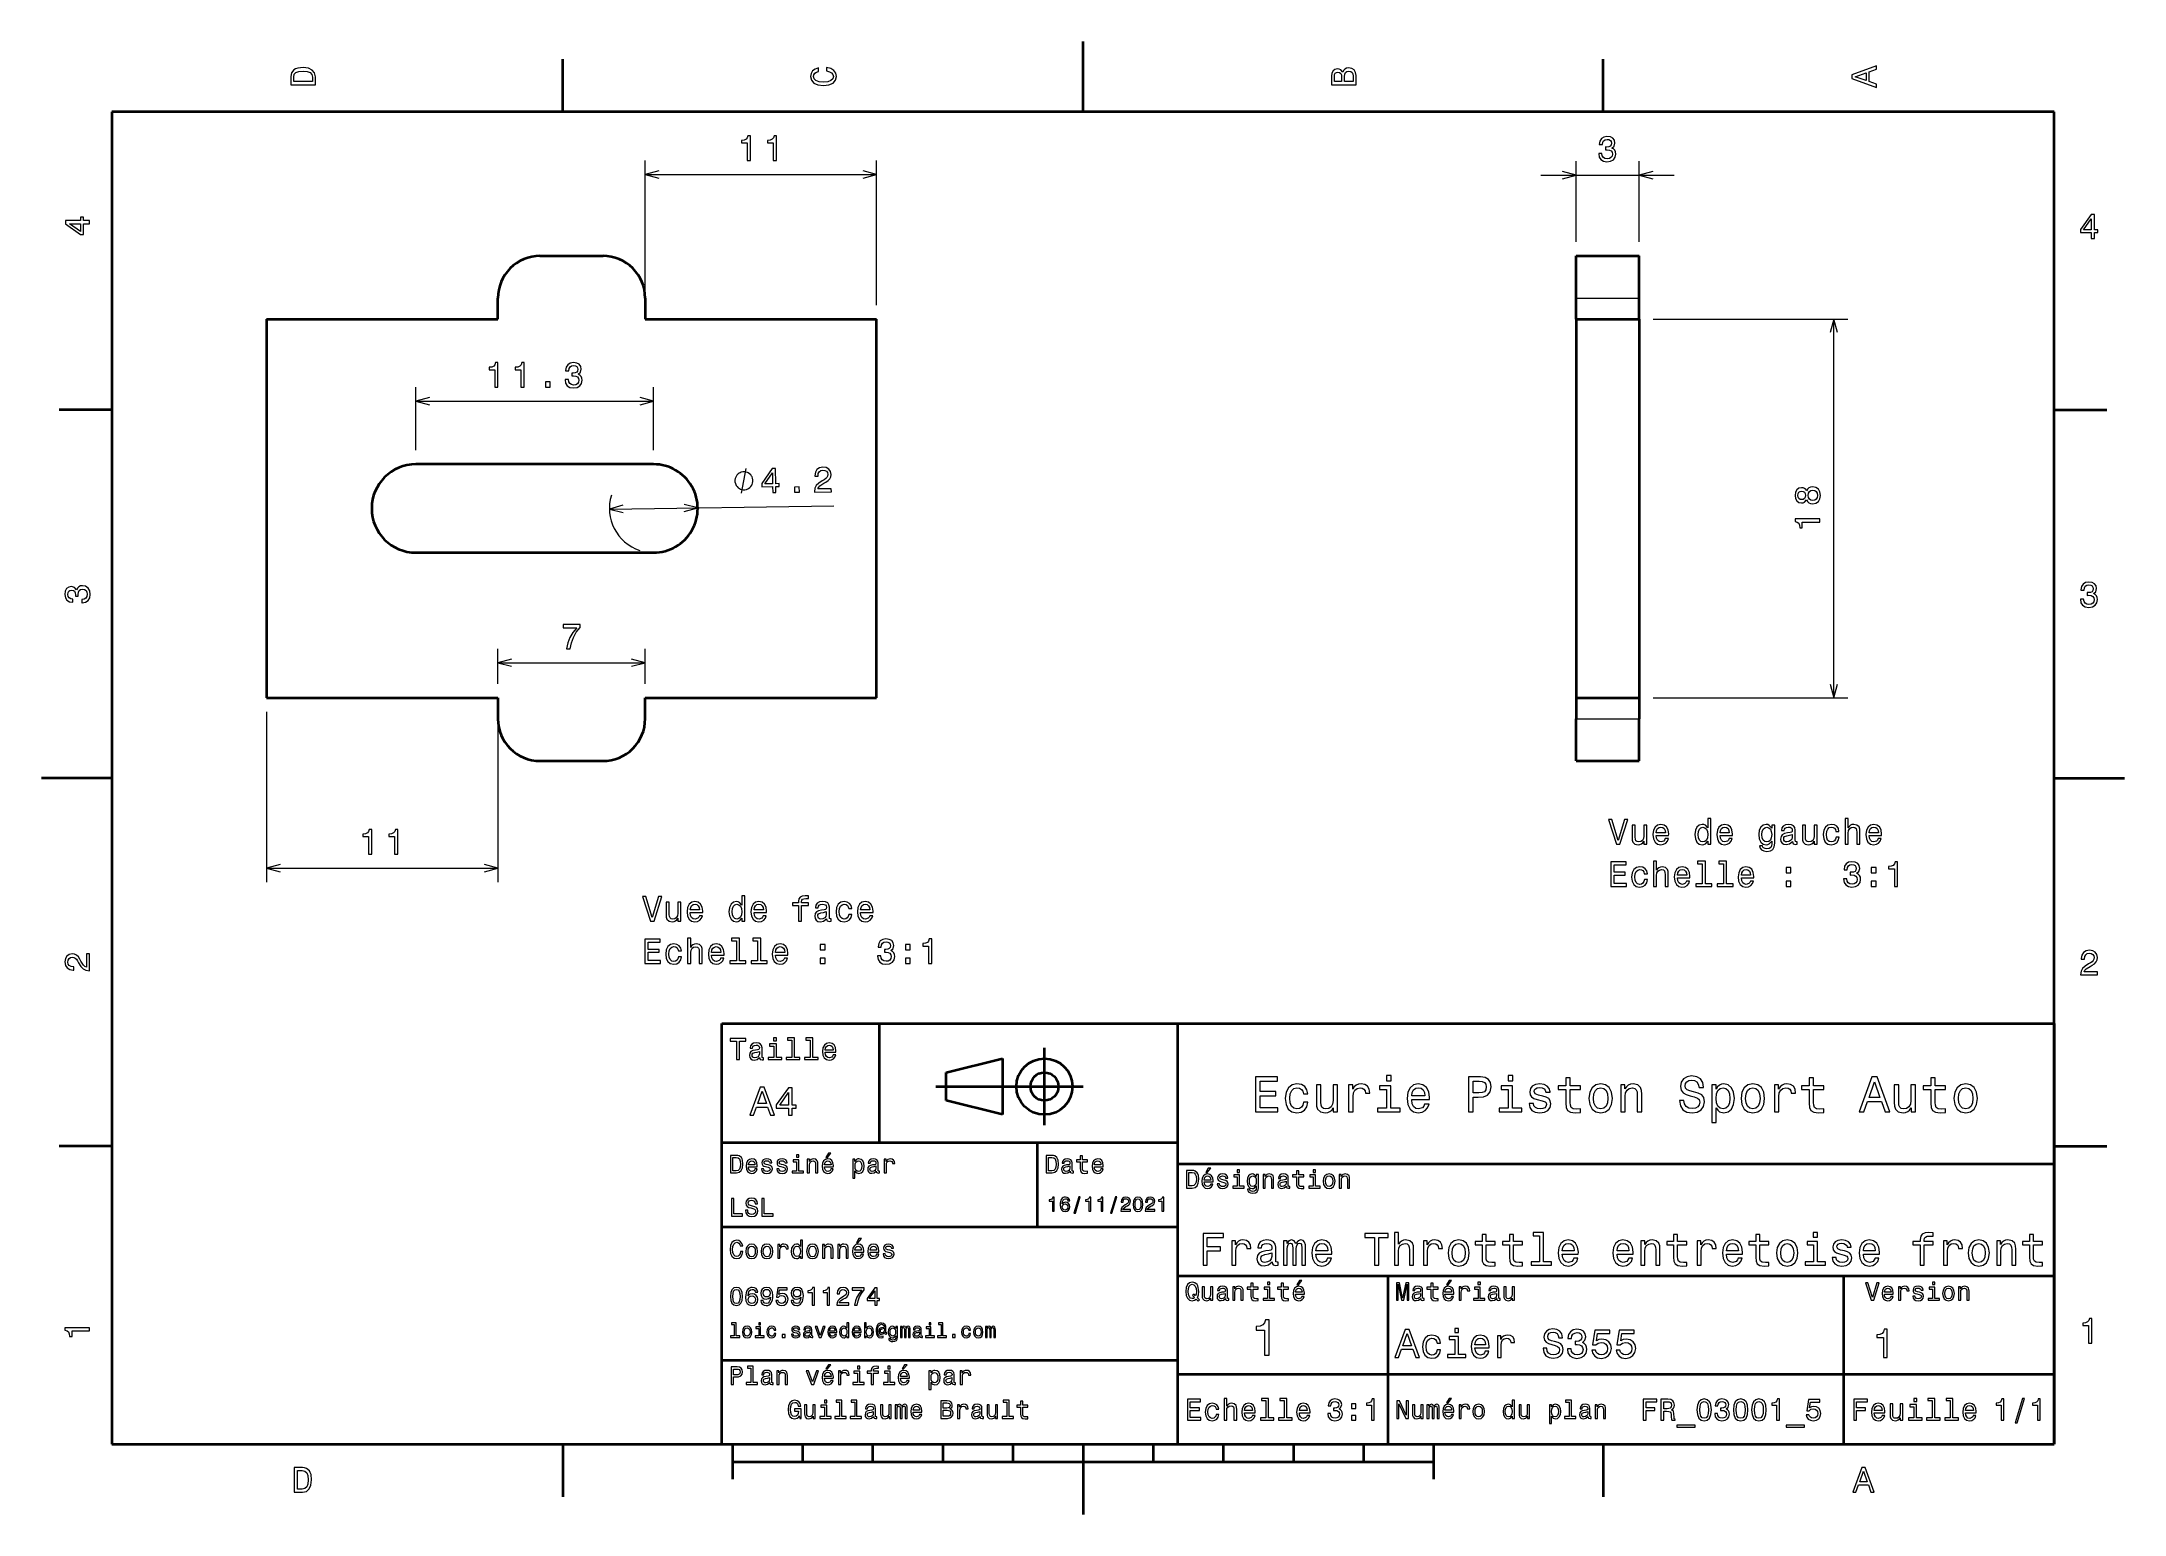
# Model space of a CAD drawing. Extents: x 0 to 297, y 0 to 210.
import ezdxf

# ---------------------------------------------------------------- set-up
doc = ezdxf.new("R2010")
doc.units = 0

msp = doc.modelspace()

# ---------------------------------------------------------------- linework, layer by layer
at = {"color": 7, "lineweight": 35, "ltscale": 0.25}
for p, q in [((148.5, 200), (148.5, 210)), ((10, 105), (0, 105)), ((287, 105), (297, 105)), ((192, 10), (192, 20)), ((148.5, 10), (148.5, 0))]:
    msp.add_line(p, q, dxfattribs=at)
at = {"color": 7, "lineweight": 35, "ltscale": 0.1875}
for p, q in [((74.300003, 200), (74.300003, 207.5)), ((222.699997, 200), (222.699997, 207.5)), ((10, 157.5), (2.5, 157.5)), ((287, 157.5), (294.5, 157.5)), ((10, 52.5), (2.5, 52.5)), ((287, 52.5), (294.5, 52.5)), ((74.300003, 10), (74.300003, 2.5)), ((222.699997, 10), (222.699997, 2.5))]:
    msp.add_line(p, q, dxfattribs=at)
at = {"color": 7, "lineweight": 35}
for p, q in [((287, 200), (10, 200)), ((10, 200), (10, 10)), ((287, 10), (287, 200)), ((32.062328, 170.43808), (65.062325, 170.43808)), ((32.062328, 170.43808), (32.062328, 116.438087)), ((86.062325, 170.43808), (119.062325, 170.43808)), ((119.062325, 116.438087), (119.062325, 170.43808)), ((218.807831, 170.43808), (218.807831, 116.438087)), ((227.807831, 170.43808), (227.807831, 116.438087)), ((87.262321, 149.738083), (53.362328, 149.738083)), ((53.362328, 137.138077), (87.262321, 137.138077)), ((32.062328, 116.438087), (65.062325, 116.438087)), ((86.062325, 116.438087), (119.062325, 116.438087)), ((97, 10), (97, 70)), ((97, 70), (287, 70)), ((162, 10), (162, 70)), ((287, 70), (287, 10)), ((127.5, 61), (148.5, 61)), ((97, 53), (162, 53)), ((162, 50), (287, 50)), ((97, 41), (162, 41)), ((162, 34), (287, 34)), ((257, 10), (257, 34)), ((97, 22), (162, 22)), ((162, 20), (287, 20)), ((10, 10), (287, 10)), ((97, 10), (287, 10)), ((98.5, 7.5), (198.5, 7.5))]:
    msp.add_line(p, q, dxfattribs=at)
at = {"color": 7, "lineweight": 13}
for p, q in [((86.062325, 172.43808), (86.062325, 193.061325)), ((119.062325, 172.43808), (119.062325, 193.061325)), ((86.062325, 191.061325), (119.062325, 191.061325)), ((229.807831, 170.43808), (257.568695, 170.43808)), ((255.568695, 116.438087), (255.568695, 170.43808)), ((53.362328, 158.717087), (87.262321, 158.717087)), ((80.963028, 143.344131), (112.989594, 143.821808)), ((229.807831, 116.438087), (257.568695, 116.438087)), ((32.062328, 114.438087), (32.062328, 90.153557)), ((65.062325, 114.438087), (65.062325, 90.153557)), ((32.062328, 92.153557), (65.062325, 92.153557))]:
    msp.add_line(p, q, dxfattribs=at)
at = {"color": 7, "lineweight": 13, "ltscale": 0.475}
msp.add_line((213.807831, 190.956787), (232.807831, 190.956787), dxfattribs=at)
at = {"color": 7, "lineweight": 13, "ltscale": 0.287968}
for p, q in [((218.807831, 181.43808), (218.807831, 192.956787)), ((227.807831, 181.43808), (227.807831, 192.956787))]:
    msp.add_line(p, q, dxfattribs=at)
at = {"color": 7, "lineweight": 35, "ltscale": 0.225}
for p, q in [((71.062325, 179.43808), (80.062325, 179.43808)), ((218.807831, 179.43808), (227.807831, 179.43808)), ((218.807831, 170.43808), (227.807831, 170.43808)), ((218.807831, 116.438087), (227.807831, 116.438087)), ((71.062325, 107.438087), (80.062325, 107.438087)), ((218.807831, 107.438087), (227.807831, 107.438087))]:
    msp.add_line(p, q, dxfattribs=at)
at = {"color": 7, "lineweight": 35, "ltscale": 0.15}
for p, q in [((218.807831, 173.43808), (218.807831, 179.43808)), ((227.807831, 173.43808), (227.807831, 179.43808)), ((218.807831, 107.438087), (218.807831, 113.438087)), ((227.807831, 107.438087), (227.807831, 113.438087))]:
    msp.add_line(p, q, dxfattribs=at)
at = {"color": 7, "lineweight": 35, "ltscale": 0.075}
for p, q in [((65.062325, 170.43808), (65.062325, 173.43808)), ((86.062325, 173.43808), (86.062325, 170.43808)), ((218.807831, 170.43808), (218.807831, 173.43808)), ((227.807831, 170.43808), (227.807831, 173.43808)), ((65.062325, 116.438087), (65.062325, 113.438087)), ((86.062325, 113.438087), (86.062325, 116.438087)), ((218.807831, 116.438087), (218.807831, 113.438087)), ((227.807831, 116.438087), (227.807831, 113.438087))]:
    msp.add_line(p, q, dxfattribs=at)
at = {"color": 7, "lineweight": 13, "ltscale": 0.225}
for p, q in [((218.807831, 173.43808), (227.807831, 173.43808)), ((218.807831, 113.438087), (227.807831, 113.438087))]:
    msp.add_line(p, q, dxfattribs=at)
at = {"color": 7, "lineweight": 13, "ltscale": 0.224475}
for p, q in [((53.362328, 151.738083), (53.362328, 160.717087)), ((87.262321, 151.738083), (87.262321, 160.717087))]:
    msp.add_line(p, q, dxfattribs=at)
at = {"color": 8, "lineweight": 13, "ltscale": 0.125093}
for p, q in [((65.062325, 118.43808), (65.062325, 123.44178)), ((86.062325, 118.43808), (86.062325, 123.44178))]:
    msp.add_line(p, q, dxfattribs=at)
at = {"color": 8, "lineweight": 13}
msp.add_line((65.062325, 121.44178), (86.062325, 121.44178), dxfattribs=at)
at = {"color": 7, "lineweight": 35, "ltscale": 0.425}
msp.add_line((119.5, 53), (119.5, 70), dxfattribs=at)
at = {"color": 7, "lineweight": 35, "ltscale": 0.275}
msp.add_line((143, 55.5), (143, 66.5), dxfattribs=at)
at = {"color": 7, "lineweight": 35, "ltscale": 0.206155}
for p, q in [((129, 63), (137, 65)), ((137, 57), (129, 59))]:
    msp.add_line(p, q, dxfattribs=at)
at = {"color": 7, "lineweight": 35, "ltscale": 0.1}
msp.add_line((129, 59), (129, 63), dxfattribs=at)
at = {"color": 7, "lineweight": 35, "ltscale": 0.2}
msp.add_line((137, 65), (137, 57), dxfattribs=at)
at = {"color": 7, "lineweight": 35, "ltscale": 0.3}
msp.add_line((142, 41), (142, 53), dxfattribs=at)
at = {"color": 7, "lineweight": 35, "ltscale": 0.35}
msp.add_line((192, 20), (192, 34), dxfattribs=at)
at = {"color": 7, "lineweight": 35, "ltscale": 0.125}
for p, q in [((98.5, 10), (98.5, 5)), ((198.5, 10), (198.5, 5))]:
    msp.add_line(p, q, dxfattribs=at)
at = {"color": 7, "lineweight": 35, "ltscale": 0.0625}
for p, q in [((108.5, 10), (108.5, 7.5)), ((118.5, 10), (118.5, 7.5)), ((128.5, 10), (128.5, 7.5)), ((138.5, 10), (138.5, 7.5)), ((158.5, 10), (158.5, 7.5)), ((168.5, 10), (168.5, 7.5)), ((178.5, 10), (178.5, 7.5)), ((188.5, 10), (188.5, 7.5))]:
    msp.add_line(p, q, dxfattribs=at)
at = {"color": 7, "lineweight": 13}
for points in [[(35.533215, 204.994965), (35.533215, 203.829971), (39.033215, 203.829971), (39.033215, 204.994965), (38.922264, 205.544678), (38.584366, 205.953171), (38.034657, 206.205338), (37.283215, 206.296112), (36.516644, 206.215424), (36.21405, 206.114563), (35.971977, 205.973343), (35.644165, 205.56485), (35.563473, 205.297562)], [(35.951801, 204.959656), (36.027451, 205.342941), (36.259438, 205.605194), (36.672985, 205.761536), (37.283215, 205.811966), (37.873272, 205.756485), (38.286816, 205.600143), (38.533936, 205.332855), (38.614628, 204.959656), (38.614628, 204.298996), (35.951801, 204.298996)], [(111.93206, 205.817017), (112.35569, 205.716141), (112.658287, 205.549713), (112.844887, 205.317734), (112.905403, 205.045395), (112.814629, 204.71759), (112.54229, 204.460388), (112.098488, 204.28891), (111.483215, 204.233429), (110.872986, 204.28891), (110.424141, 204.455338), (110.151802, 204.71254), (110.055984, 205.045395), (110.106415, 205.287476), (110.247627, 205.494247), (110.474571, 205.655624), (110.787247, 205.766571), (110.787247, 206.245682), (110.308144, 206.094391), (109.94503, 205.832138), (109.718086, 205.474075), (109.637398, 205.045395), (109.763474, 204.510818), (110.116501, 204.10231), (110.696472, 203.840057), (111.483215, 203.749283), (112.269958, 203.840057), (112.84993, 204.10231), (113.208, 204.510818), (113.329041, 205.045395), (113.233215, 205.51442), (112.965927, 205.892654), (112.527161, 206.159943), (111.93206, 206.301163)], [(185.542007, 205.630417), (185.249496, 205.983429), (185.052811, 206.074219), (184.81073, 206.104477), (184.432495, 206.03891), (184.160156, 205.842224), (183.993729, 205.524506), (183.933212, 205.080704), (183.933212, 203.835022), (187.433212, 203.835022), (187.433212, 205.151306), (187.36261, 205.620331), (187.155838, 205.968307), (186.828018, 206.185165), (186.384216, 206.260818), (186.08667, 206.215424), (185.839554, 206.094391), (185.65799, 205.897705)], [(185.385666, 204.984879), (185.385666, 204.298996), (184.351807, 204.298996), (184.351807, 205.025223), (184.382065, 205.297562), (184.472839, 205.489197), (184.629181, 205.605194), (184.86116, 205.645538), (185.093155, 205.600143), (185.254532, 205.479111), (185.355408, 205.272339)], [(187.014618, 205.095825), (187.014618, 204.298996), (185.809296, 204.298996), (185.809296, 205.050446), (185.844589, 205.368164), (185.9505, 205.595108), (186.132065, 205.731277), (186.394302, 205.776657), (186.671692, 205.731277), (186.863327, 205.605194), (186.979324, 205.393372)], [(261.633209, 203.466858), (261.633209, 203.930847), (260.604401, 204.298996), (260.604401, 205.695969), (261.633209, 206.064133), (261.633209, 206.538193), (258.128174, 205.257217), (258.128174, 204.742798)], [(260.17572, 204.460388), (258.632477, 205), (260.17572, 205.539627)], [(100.603531, 193.061325), (101.062469, 193.061325), (101.062469, 196.586548), (100.719528, 196.586548), (100.628754, 196.278915), (100.447197, 196.072144), (100.169815, 195.951096), (99.786537, 195.910751), (99.786537, 195.552689), (100.603531, 195.552689)], [(104.339554, 193.061325), (104.798492, 193.061325), (104.798492, 196.586548), (104.455551, 196.586548), (104.364769, 196.278915), (104.18322, 196.072144), (103.905838, 195.951096), (103.522552, 195.910751), (103.522552, 195.552689), (104.339554, 195.552689)], [(222.036942, 194.056213), (222.036942, 194.02092), (222.11763, 193.536758), (222.35466, 193.173645), (222.727859, 192.941666), (223.222092, 192.855927), (223.746597, 192.941666), (224.139969, 193.163559), (224.39212, 193.516586), (224.48291, 193.970474), (224.442551, 194.268036), (224.331604, 194.510101), (224.150055, 194.696701), (223.907974, 194.83287), (224.235779, 195.105209), (224.351776, 195.538925), (224.276123, 195.932297), (224.059265, 196.229843), (223.706238, 196.416443), (223.222092, 196.48201), (222.768204, 196.401321), (222.420227, 196.179413), (222.193283, 195.826385), (222.11763, 195.357376), (222.11763, 195.322067), (222.566483, 195.322067), (222.606827, 195.644836), (222.737946, 195.876816), (222.949768, 196.018036), (223.247314, 196.068466), (223.509567, 196.028122), (223.701202, 195.922211), (223.8172, 195.750748), (223.862579, 195.518753), (223.8172, 195.271637), (223.696152, 195.105209), (223.484344, 195.004349), (223.196884, 194.974091), (223.000198, 194.979126), (223.000198, 194.580719), (223.247314, 194.590805), (223.565033, 194.54541), (223.802063, 194.424377), (223.943283, 194.227692), (223.993713, 193.970474), (223.938232, 193.677979), (223.791977, 193.461121), (223.559998, 193.324951), (223.25235, 193.279556), (222.934631, 193.329987), (222.702637, 193.481293), (222.556396, 193.723358), (222.500916, 194.056213)], [(6.833213, 184.02739), (6.833213, 184.481277), (5.965778, 184.481277), (5.965778, 184.98056), (5.56232, 184.98056), (5.56232, 184.481277), (3.408862, 184.481277), (3.408862, 184.022339), (5.521974, 182.489197), (5.965778, 182.489197), (5.965778, 184.02739)], [(292.277374, 181.916794), (292.731262, 181.916794), (292.731262, 182.784225), (293.23056, 182.784225), (293.23056, 183.187683), (292.731262, 183.187683), (292.731262, 185.341141), (292.272339, 185.341141), (290.739197, 183.228027), (290.739197, 182.784225), (292.277374, 182.784225)], [(291.162842, 183.187683), (292.277374, 184.756134), (292.277374, 183.187683)], [(5.56232, 182.912827), (3.993876, 184.02739), (5.56232, 184.02739)], [(64.617508, 160.717087), (65.076447, 160.717087), (65.076447, 164.242294), (64.733505, 164.242294), (64.642731, 163.934662), (64.461166, 163.72789), (64.183792, 163.606842), (63.800507, 163.566498), (63.800507, 163.208435), (64.617508, 163.208435)], [(68.353531, 160.717087), (68.812469, 160.717087), (68.812469, 164.242294), (68.469528, 164.242294), (68.378754, 163.934662), (68.197197, 163.72789), (67.919815, 163.606842), (67.53653, 163.566498), (67.53653, 163.208435), (68.353531, 163.208435)], [(74.645462, 161.816498), (74.645462, 161.781204), (74.726158, 161.297043), (74.963188, 160.933945), (75.33638, 160.70195), (75.830627, 160.616211), (76.355118, 160.70195), (76.748489, 160.923859), (77.000648, 161.276871), (77.091431, 161.730774), (77.051086, 162.02832), (76.940132, 162.270386), (76.758575, 162.456985), (76.516502, 162.593155), (76.844307, 162.865494), (76.960304, 163.29921), (76.884651, 163.692581), (76.667801, 163.990128), (76.314774, 164.176727), (75.830627, 164.242294), (75.376732, 164.161606), (75.028748, 163.939697), (74.801804, 163.58667), (74.726158, 163.117661), (74.726158, 163.082352), (75.175003, 163.082352), (75.215347, 163.405121), (75.346474, 163.6371), (75.558289, 163.77832), (75.855835, 163.828751), (76.11808, 163.788406), (76.309723, 163.682495), (76.42572, 163.511032), (76.471107, 163.279037), (76.42572, 163.031921), (76.304688, 162.865494), (76.092873, 162.764633), (75.805405, 162.734375), (75.608719, 162.73941), (75.608719, 162.341003), (75.855835, 162.351089), (76.173561, 162.305695), (76.410591, 162.184662), (76.551804, 161.987976), (76.602234, 161.730774), (76.546761, 161.438263), (76.400505, 161.221405), (76.168518, 161.085236), (75.860886, 161.039841), (75.543159, 161.090271), (75.311172, 161.241577), (75.164917, 161.483643), (75.109444, 161.816498)], [(71.832352, 160.717087), (72.52832, 160.717087), (72.52832, 161.468521), (71.832352, 161.468521)], [(101.426888, 147.399765), (101.425148, 147.516418), (101.363335, 147.748856), (101.302399, 147.922958), (101.242332, 148.038742), (101.12307, 148.21199), (100.94548, 148.384354), (100.768761, 148.498398), (100.651237, 148.554993), (100.47538, 148.610703), (100.241211, 148.665558), (100.12455, 148.663818), (100.007904, 148.662079), (99.775459, 148.600266), (99.601349, 148.539337), (99.485573, 148.479263), (99.312332, 148.360001), (99.139961, 148.182404), (99.025917, 148.005692), (98.96933, 147.888168), (98.913605, 147.712311), (98.858765, 147.478134), (98.860504, 147.361481), (98.862244, 147.244827), (98.924049, 147.01239), (98.984985, 146.838287), (99.045052, 146.722504), (99.164314, 146.549255), (99.341911, 146.376892), (99.518631, 146.262848), (99.636147, 146.206253), (99.812004, 146.150543), (100.046181, 146.095688), (100.162834, 146.097427), (100.27948, 146.099167), (100.511925, 146.16098), (100.686035, 146.221924), (100.801819, 146.281982), (100.97506, 146.401245), (101.14743, 146.578842), (101.261475, 146.755554), (101.318054, 146.873077), (101.373779, 147.048935), (101.428627, 147.283112)], [(104.248062, 145.69165), (104.701897, 145.69841), (104.688965, 146.56575), (105.188187, 146.573196), (105.182175, 146.976608), (104.682945, 146.969162), (104.650833, 149.122391), (104.191948, 149.11554), (102.690491, 146.979797), (102.697113, 146.536041), (104.235123, 146.55899)], [(103.114677, 146.94577), (104.205719, 148.53067), (104.229111, 146.962402)], [(110.211517, 145.780594), (112.616875, 145.816467), (112.610405, 146.250137), (110.70932, 146.221786), (110.811684, 146.460358), (110.99028, 146.659744), (111.544678, 147.026108), (111.839935, 147.181824), (112.169525, 147.403625), (112.402763, 147.659302), (112.534477, 147.958847), (112.579865, 148.297455), (112.487831, 148.719757), (112.245857, 149.049042), (111.879623, 149.255417), (111.409531, 149.324066), (110.926712, 149.231125), (110.562134, 148.988617), (110.330765, 148.606888), (110.25753, 148.106461), (110.258583, 148.035858), (110.717468, 148.042709), (110.716866, 148.083054), (110.757133, 148.42662), (110.889526, 148.680786), (111.103951, 148.845398), (111.390556, 148.905151), (111.683784, 148.859085), (111.902504, 148.736252), (112.046631, 148.541687), (112.100739, 148.295349), (112.068901, 148.062866), (111.976028, 147.864777), (111.817215, 147.690918), (111.597595, 147.536331), (111.302483, 147.370529), (110.812965, 147.050507), (110.469986, 146.712494), (110.269257, 146.306), (110.211296, 145.795715)], [(107.358383, 145.738037), (108.054268, 145.748413), (108.04306, 146.499771), (107.347168, 146.489395)], [(251.682541, 144.68074), (251.823746, 144.423523), (252.020432, 144.247009), (252.267548, 144.136063), (252.565094, 144.100769), (253.013947, 144.181458), (253.361923, 144.413437), (253.583832, 144.791687), (253.669571, 145.306091), (253.583832, 145.81546), (253.361923, 146.193695), (253.013947, 146.42569), (252.565094, 146.511429), (252.267548, 146.471085), (252.020432, 146.365173), (251.823746, 146.183624), (251.682541, 145.931458), (251.561493, 146.133179), (251.395065, 146.274399), (251.193344, 146.360123), (250.946228, 146.390396), (250.58815, 146.309692), (250.30069, 146.097885), (250.11409, 145.754944), (250.043488, 145.306091), (250.11409, 144.852203), (250.30069, 144.509262), (250.58815, 144.292404), (250.946228, 144.216751), (251.193344, 144.241974), (251.395065, 144.327713)], [(250.986572, 144.695862), (250.764664, 144.736206), (250.593201, 144.857254), (250.487289, 145.048889), (250.446945, 145.306091), (250.487289, 145.558258), (250.593201, 145.749893), (250.764664, 145.870941), (250.986572, 145.916321), (251.213516, 145.870941), (251.39003, 145.749893), (251.506027, 145.558258), (251.541321, 145.306091), (251.500977, 145.048889), (251.39003, 144.857254), (251.213516, 144.736206)], [(252.555008, 144.584915), (252.28772, 144.630295), (252.085999, 144.77655), (251.954865, 145.003494), (251.909485, 145.306091), (251.954865, 145.603638), (252.085999, 145.830597), (252.28772, 145.976837), (252.555008, 146.027283), (252.842484, 145.976837), (253.059341, 145.830597), (253.200546, 145.603638), (253.245941, 145.306091), (253.200546, 145.003494), (253.059341, 144.77655), (252.842484, 144.630295)], [(253.568695, 141.479294), (253.568695, 141.938232), (250.043488, 141.938232), (250.043488, 141.595291), (250.35112, 141.504517), (250.557892, 141.322952), (250.678925, 141.045578), (250.719284, 140.662292), (251.077347, 140.662292), (251.077347, 141.479294)], [(5.73379, 129.979111), (5.769093, 129.979111), (6.253242, 130.059799), (6.616354, 130.296829), (6.848343, 130.670029), (6.934078, 131.164276), (6.848343, 131.688766), (6.626441, 132.082138), (6.273415, 132.334305), (5.819525, 132.425079), (5.521974, 132.384735), (5.279899, 132.273788), (5.0933, 132.092224), (4.957133, 131.850143), (4.684798, 132.177963), (4.251081, 132.293961), (3.857709, 132.218307), (3.560158, 132.00145), (3.373559, 131.648422), (3.307997, 131.164276), (3.388689, 130.710388), (3.610591, 130.362396), (3.963617, 130.135452), (4.432637, 130.059799), (4.46794, 130.059799), (4.46794, 130.508652), (4.145173, 130.548996), (3.913184, 130.680115), (3.771974, 130.891937), (3.721542, 131.189484), (3.761888, 131.451736), (3.867795, 131.643372), (4.039265, 131.759369), (4.271254, 131.804764), (4.518372, 131.759369), (4.684798, 131.638336), (4.785663, 131.426514), (4.815922, 131.139053), (4.810879, 130.942368), (5.209294, 130.942368), (5.199208, 131.189484), (5.244596, 131.507217), (5.365634, 131.744247), (5.56232, 131.885452), (5.819525, 131.935883), (6.112032, 131.880417), (6.328891, 131.734161), (6.465058, 131.502167), (6.510447, 131.194534), (6.460014, 130.876801), (6.308718, 130.644821), (6.066643, 130.498566), (5.73379, 130.443085)], [(290.729126, 130.51622), (290.729126, 130.480911), (290.809814, 129.996765), (291.046844, 129.633652), (291.420044, 129.401657), (291.914276, 129.315933), (292.438782, 129.401657), (292.832153, 129.623566), (293.08429, 129.976593), (293.175079, 130.430481), (293.134735, 130.728027), (293.023773, 130.970108), (292.842224, 131.156708), (292.600159, 131.292877), (292.927948, 131.565216), (293.043945, 131.998932), (292.968292, 132.392303), (292.751434, 132.68985), (292.398407, 132.87645), (291.914276, 132.942017), (291.460388, 132.861313), (291.112396, 132.63942), (290.885468, 132.286392), (290.809814, 131.817368), (290.809814, 131.782074), (291.258636, 131.782074), (291.299011, 132.104828), (291.430115, 132.336823), (291.641937, 132.478027), (291.939484, 132.528473), (292.201721, 132.488113), (292.393372, 132.382217), (292.509369, 132.210739), (292.554749, 131.97876), (292.509369, 131.731628), (292.388336, 131.565216), (292.176514, 131.46434), (291.889069, 131.434082), (291.692383, 131.439133), (291.692383, 131.04071), (291.939484, 131.050797), (292.257202, 131.005417), (292.494232, 130.884369), (292.635468, 130.687683), (292.685883, 130.430481), (292.630402, 130.13797), (292.484161, 129.921112), (292.252167, 129.784943), (291.944519, 129.739563), (291.626801, 129.789993), (291.394806, 129.941284), (291.248566, 130.183365), (291.193085, 130.51622)], [(225.703369, 99.086502), (224.825836, 96.105957), (223.923111, 99.086502), (223.444, 99.086502), (224.573685, 95.581459), (225.078003, 95.581459), (226.182465, 99.086502)], [(228.905807, 98.289673), (228.462006, 98.289673), (228.462006, 96.726273), (228.411575, 96.363159), (228.26532, 96.100914), (228.038376, 95.939529), (227.740829, 95.889099), (227.503799, 95.929443), (227.352493, 96.050476), (227.266769, 96.257248), (227.246597, 96.549759), (227.246597, 98.289673), (226.802795, 98.289673), (226.802795, 96.509415), (226.817917, 96.151344), (226.913742, 95.85379), (227.206253, 95.581459), (227.675262, 95.485641), (227.927429, 95.520943), (228.144287, 95.611717), (228.330887, 95.768059), (228.482178, 95.995003), (228.482178, 95.581459), (228.905807, 95.581459)], [(230.242264, 96.806961), (232.017487, 96.806961), (232.022522, 97.013733), (231.941833, 97.593704), (231.71994, 98.027428), (231.366913, 98.289673), (230.897888, 98.38549), (230.43895, 98.28463), (230.085922, 98.002205), (229.858978, 97.543274), (229.77829, 96.938087), (229.853943, 96.317772), (230.080887, 95.863876), (230.428864, 95.581459), (230.882751, 95.485641), (231.276123, 95.551201), (231.598892, 95.722672), (231.835922, 95.995003), (231.972092, 96.358116), (231.53334, 96.358116), (231.442551, 96.156387), (231.311432, 96.005089), (230.938232, 95.884056), (230.650772, 95.939529), (230.433914, 96.116043), (230.292694, 96.403503), (230.242264, 96.791832)], [(237.590256, 96.000046), (237.590256, 95.581459), (238.034058, 95.581459), (238.034058, 99.202499), (237.595291, 99.202499), (237.595291, 97.876129), (237.257401, 98.259415), (237.050629, 98.350189), (236.813599, 98.38549), (236.384918, 98.28463), (236.052063, 98.002205), (235.835205, 97.548317), (235.759567, 96.938087), (235.835205, 96.327858), (236.052063, 95.868919), (236.384918, 95.581459), (236.813599, 95.485641), (237.050629, 95.520943), (237.262436, 95.611717)], [(239.350342, 96.806961), (241.125549, 96.806961), (241.1306, 97.013733), (241.049911, 97.593704), (240.828003, 98.027428), (240.474976, 98.289673), (240.005951, 98.38549), (239.547028, 98.28463), (239.194, 98.002205), (238.967056, 97.543274), (238.886368, 96.938087), (238.962006, 96.317772), (239.18895, 95.863876), (239.536942, 95.581459), (239.990829, 95.485641), (240.384201, 95.551201), (240.70697, 95.722672), (240.944, 95.995003), (241.08017, 96.358116), (240.641403, 96.358116), (240.550629, 96.156387), (240.419495, 96.005089), (240.04631, 95.884056), (239.758835, 95.939529), (239.541977, 96.116043), (239.400772, 96.403503), (239.350342, 96.791832)], [(247.14212, 95.702499), (247.14212, 98.289673), (246.718491, 98.289673), (246.718491, 97.850914), (246.370514, 98.249329), (246.158691, 98.350189), (245.921661, 98.38549), (245.492996, 98.28463), (245.160141, 98.002205), (244.943283, 97.548317), (244.86763, 96.938087), (244.943283, 96.322815), (245.160141, 95.868919), (245.492996, 95.581459), (245.921661, 95.485641), (246.163742, 95.520943), (246.365463, 95.611717), (246.718491, 95.995003), (246.718491, 95.611717), (246.678146, 95.309128), (246.5672, 95.092262), (246.355377, 94.966187), (246.037659, 94.920799), (245.760284, 94.951057), (245.563599, 95.026703), (245.447601, 95.157829), (245.412292, 95.334343), (244.983627, 95.334343), (244.983627, 95.314171), (245.049194, 94.991402), (245.250916, 94.749329), (245.573685, 94.592987), (246.012451, 94.537514), (246.536942, 94.613159), (246.884918, 94.824974), (247.081604, 95.19313)], [(249.678864, 95.934486), (249.678864, 95.919357), (249.704086, 95.747887), (249.779739, 95.626846), (250.097458, 95.531029), (250.344574, 95.571373), (250.344574, 95.914314), (250.238663, 95.899185), (250.097458, 95.964745), (250.072235, 96.166473), (250.072235, 97.568489), (250.011719, 97.926559), (249.835205, 98.178719), (249.527573, 98.330017), (249.093857, 98.38549), (248.670227, 98.324974), (248.357544, 98.153503), (248.160858, 97.886215), (248.095291, 97.533188), (248.095291, 97.50293), (248.493713, 97.50293), (248.529007, 97.714745), (248.639969, 97.866043), (248.821518, 97.956818), (249.07872, 97.992119), (249.325836, 97.966904), (249.50235, 97.891258), (249.608261, 97.760132), (249.64357, 97.578575), (249.623398, 97.36676), (249.542694, 97.260857), (249.340973, 97.210419), (248.962738, 97.170074), (248.529007, 97.0793), (248.221375, 96.917915), (248.039825, 96.665756), (247.984344, 96.292557), (248.034775, 95.959702), (248.191116, 95.712585), (248.443283, 95.556244), (248.79126, 95.500771), (249.260284, 95.606674)], [(253.194, 98.289673), (252.750198, 98.289673), (252.750198, 96.726273), (252.699768, 96.363159), (252.553513, 96.100914), (252.326569, 95.939529), (252.029007, 95.889099), (251.791977, 95.929443), (251.640686, 96.050476), (251.554947, 96.257248), (251.534775, 96.549759), (251.534775, 98.289673), (251.090973, 98.289673), (251.090973, 96.509415), (251.10611, 96.151344), (251.20192, 95.85379), (251.494431, 95.581459), (251.963455, 95.485641), (252.215607, 95.520943), (252.432465, 95.611717), (252.619064, 95.768059), (252.77037, 95.995003), (252.77037, 95.581459), (253.194, 95.581459)], [(255.866913, 97.391975), (256.305664, 97.391975), (256.214905, 97.795433), (255.998032, 98.113159), (255.660126, 98.309845), (255.221375, 98.38549), (254.737228, 98.28463), (254.369064, 98.002205), (254.137085, 97.543274), (254.056396, 96.928001), (254.132034, 96.317772), (254.358978, 95.863876), (254.717056, 95.581459), (255.206238, 95.485641), (255.639954, 95.561287), (255.977859, 95.773102), (256.209839, 96.105957), (256.310699, 96.549759), (255.887085, 96.549759), (255.811432, 96.267342), (255.670227, 96.055519), (255.468491, 95.9244), (255.221375, 95.884056), (254.913742, 95.949615), (254.691833, 96.151344), (254.555664, 96.479156), (254.510284, 96.94313), (254.555664, 97.397018), (254.696884, 97.724831), (254.923828, 97.926559), (255.221375, 97.997162), (255.483627, 97.951775), (255.680313, 97.835785), (255.811432, 97.644142)], [(257.178162, 95.581459), (257.621948, 95.581459), (257.621948, 97.144859), (257.667328, 97.50293), (257.813599, 97.765175), (258.040527, 97.926559), (258.34314, 97.987076), (258.585205, 97.936646), (258.736511, 97.800476), (258.812164, 97.573532), (258.837372, 97.270943), (258.837372, 95.581459), (259.281189, 95.581459), (259.281189, 97.361717), (259.260986, 97.719788), (259.170227, 98.017342), (258.872681, 98.289673), (258.408691, 98.38549), (258.156525, 98.350189), (257.939667, 98.254372), (257.758118, 98.103073), (257.621948, 97.896301), (257.621948, 99.202499), (257.178162, 99.202499)], [(260.602509, 96.806961), (262.377716, 96.806961), (262.382751, 97.013733), (262.302063, 97.593704), (262.08017, 98.027428), (261.727142, 98.289673), (261.258118, 98.38549), (260.799194, 98.28463), (260.446167, 98.002205), (260.219208, 97.543274), (260.138519, 96.938087), (260.214172, 96.317772), (260.441101, 95.863876), (260.789093, 95.581459), (261.242981, 95.485641), (261.636353, 95.551201), (261.959137, 95.722672), (262.196167, 95.995003), (262.332336, 96.358116), (261.893555, 96.358116), (261.802795, 96.156387), (261.671661, 96.005089), (261.298462, 95.884056), (261.010986, 95.939529), (260.794128, 96.116043), (260.652924, 96.403503), (260.602509, 96.791832)], [(46.603539, 94.153557), (47.062469, 94.153557), (47.062469, 97.678772), (46.719532, 97.678772), (46.628754, 97.37114), (46.447197, 97.164368), (46.169819, 97.043327), (45.786533, 97.002983), (45.786533, 96.644913), (46.603539, 96.644913)], [(50.339558, 94.153557), (50.798492, 94.153557), (50.798492, 97.678772), (50.455555, 97.678772), (50.364777, 97.37114), (50.18322, 97.164368), (49.905842, 97.043327), (49.522556, 97.002983), (49.522556, 96.644913), (50.339558, 96.644913)], [(230.242264, 97.180161), (230.297745, 97.528145), (230.433914, 97.785347), (230.640686, 97.941689), (230.913025, 97.997162), (231.180313, 97.941689), (231.387085, 97.785347), (231.513168, 97.528145), (231.558548, 97.180161)], [(236.889236, 97.987076), (237.181747, 97.916473), (237.403656, 97.719788), (237.534775, 97.391975), (237.585205, 96.938087), (237.534775, 96.479156), (237.403656, 96.151344), (237.181747, 95.949615), (236.889236, 95.884056), (236.611862, 95.949615), (236.400055, 96.151344), (236.258835, 96.4842), (236.213455, 96.938087), (236.258835, 97.386932), (236.400055, 97.714745), (236.611862, 97.916473)], [(239.350342, 97.180161), (239.405807, 97.528145), (239.541977, 97.785347), (239.748749, 97.941689), (240.021088, 97.997162), (240.288376, 97.941689), (240.495148, 97.785347), (240.621231, 97.528145), (240.666626, 97.180161)], [(245.326569, 96.938087), (245.371948, 97.386932), (245.508118, 97.719788), (245.71994, 97.916473), (246.00235, 97.987076), (246.299911, 97.916473), (246.521805, 97.719788), (246.657974, 97.386932), (246.708405, 96.938087), (246.657974, 96.479156), (246.521805, 96.151344), (246.299911, 95.949615), (246.00235, 95.884056), (245.71994, 95.949615), (245.508118, 96.151344), (245.371948, 96.4842)], [(249.628433, 96.529587), (249.567917, 96.267342), (249.40654, 96.065605), (249.164459, 95.934486), (248.866913, 95.889099), (248.675262, 95.914314), (248.539093, 95.995003), (248.453369, 96.136215), (248.428146, 96.332901), (248.448318, 96.509415), (248.529007, 96.63549), (248.851776, 96.776703), (249.260284, 96.837219), (249.628433, 96.95826)], [(260.602509, 97.180161), (260.657959, 97.528145), (260.794128, 97.785347), (261.000916, 97.941689), (261.273254, 97.997162), (261.540527, 97.941689), (261.747314, 97.785347), (261.873383, 97.528145), (261.918762, 97.180161)], [(223.766769, 89.53463), (225.985779, 89.53463), (225.985779, 89.95826), (224.230743, 89.95826), (224.230743, 91.143417), (225.794144, 91.143417), (225.794144, 91.562004), (224.230743, 91.562004), (224.230743, 92.611), (225.945435, 92.611), (225.945435, 93.03463), (223.766769, 93.03463)], [(228.542694, 91.345146), (228.981461, 91.345146), (228.890686, 91.748604), (228.673828, 92.06633), (228.335922, 92.263016), (227.897171, 92.338661), (227.413025, 92.237801), (227.044861, 91.955376), (226.812881, 91.496445), (226.732178, 90.881172), (226.807831, 90.270943), (227.034775, 89.817047), (227.392853, 89.53463), (227.882034, 89.438812), (228.31575, 89.514458), (228.653656, 89.726273), (228.885635, 90.059128), (228.986511, 90.50293), (228.562881, 90.50293), (228.487228, 90.220512), (228.346008, 90.00869), (228.144287, 89.877571), (227.897171, 89.837227), (227.589539, 89.902786), (227.36763, 90.104515), (227.231461, 90.432327), (227.186066, 90.896301), (227.231461, 91.350189), (227.372665, 91.678001), (227.599625, 91.87973), (227.897171, 91.950333), (228.159409, 91.904945), (228.35611, 91.788956), (228.487228, 91.597313)], [(229.853943, 89.53463), (230.297745, 89.53463), (230.297745, 91.09803), (230.34314, 91.4561), (230.48938, 91.718346), (230.716339, 91.87973), (231.018921, 91.940247), (231.261002, 91.889816), (231.412292, 91.753647), (231.487946, 91.526703), (231.513168, 91.224113), (231.513168, 89.53463), (231.95697, 89.53463), (231.95697, 91.314888), (231.936798, 91.672958), (231.846008, 91.970512), (231.548462, 92.242844), (231.084488, 92.338661), (230.832321, 92.30336), (230.615463, 92.207542), (230.433914, 92.056244), (230.297745, 91.849472), (230.297745, 93.15567), (229.853943, 93.15567)], [(233.27829, 90.760132), (235.053513, 90.760132), (235.058548, 90.966904), (234.977859, 91.546875), (234.755951, 91.980598), (234.402939, 92.242844), (233.933914, 92.338661), (233.474976, 92.237801), (233.121948, 91.955376), (232.895004, 91.496445), (232.814316, 90.891258), (232.889969, 90.270943), (233.116913, 89.817047), (233.46489, 89.53463), (233.918777, 89.438812), (234.312149, 89.504372), (234.634918, 89.675842), (234.871948, 89.948174), (235.008118, 90.311287), (234.569366, 90.311287), (234.478577, 90.109558), (234.347458, 89.95826), (233.974258, 89.837227), (233.686798, 89.8927), (233.46994, 90.069214), (233.32872, 90.356674), (233.27829, 90.745003)], [(236.808548, 92.782471), (236.808548, 89.907829), (235.895721, 89.907829), (235.895721, 89.53463), (238.160141, 89.53463), (238.160141, 89.907829), (237.25235, 89.907829), (237.25235, 93.15567), (236.112579, 93.15567), (236.112579, 92.782471)], [(239.844574, 92.782471), (239.844574, 89.907829), (238.931747, 89.907829), (238.931747, 89.53463), (241.196167, 89.53463), (241.196167, 89.907829), (240.288376, 89.907829), (240.288376, 93.15567), (239.148605, 93.15567), (239.148605, 92.782471)], [(242.386368, 90.760132), (244.161575, 90.760132), (244.166626, 90.966904), (244.085938, 91.546875), (243.864029, 91.980598), (243.511002, 92.242844), (243.041977, 92.338661), (242.583054, 92.237801), (242.230026, 91.955376), (242.003082, 91.496445), (241.922379, 90.891258), (241.998032, 90.270943), (242.224976, 89.817047), (242.572968, 89.53463), (243.026855, 89.438812), (243.420227, 89.504372), (243.742996, 89.675842), (243.980026, 89.948174), (244.11618, 90.311287), (243.677429, 90.311287), (243.586655, 90.109558), (243.455521, 89.95826), (243.082321, 89.837227), (242.794861, 89.8927), (242.578003, 90.069214), (242.436798, 90.356674), (242.386368, 90.745003)], [(248.766052, 91.491402), (249.462006, 91.491402), (249.462006, 92.242844), (248.766052, 92.242844)], [(256.951202, 90.634056), (256.951202, 90.598747), (257.031891, 90.114601), (257.268921, 89.751488), (257.64212, 89.519501), (258.136353, 89.433762), (258.660858, 89.519501), (259.05423, 89.741402), (259.306396, 90.094429), (259.397156, 90.548317), (259.356812, 90.845871), (259.24588, 91.087944), (259.064301, 91.274544), (258.822235, 91.410713), (259.150055, 91.683044), (259.266052, 92.11676), (259.190399, 92.510132), (258.973541, 92.807686), (258.620514, 92.994286), (258.136353, 93.059845), (257.682465, 92.979156), (257.334473, 92.757256), (257.107544, 92.404228), (257.031891, 91.935204), (257.031891, 91.899902), (257.480743, 91.899902), (257.521088, 92.222672), (257.652222, 92.454659), (257.864014, 92.595871), (258.16156, 92.646301), (258.423828, 92.605957), (258.615479, 92.500046), (258.731445, 92.328575), (258.776855, 92.096588), (258.731445, 91.849472), (258.610413, 91.683044), (258.398621, 91.582184), (258.111145, 91.551918), (257.914459, 91.556961), (257.914459, 91.158546), (258.16156, 91.168633), (258.479309, 91.123245), (258.716339, 91.002213), (258.857544, 90.805527), (258.907959, 90.548317), (258.852509, 90.255814), (258.706238, 90.038956), (258.474243, 89.902786), (258.166626, 89.857399), (257.848907, 89.907829), (257.616913, 90.059128), (257.470642, 90.301201), (257.415161, 90.634056)], [(260.910126, 91.491402), (261.60611, 91.491402), (261.60611, 92.242844), (260.910126, 92.242844)], [(264.203369, 89.53463), (264.662292, 89.53463), (264.662292, 93.059845), (264.319366, 93.059845), (264.228577, 92.752213), (264.047028, 92.545441), (263.769653, 92.4244), (263.386353, 92.384056), (263.386353, 92.025986), (264.203369, 92.025986)], [(233.27829, 91.133331), (233.333771, 91.481316), (233.46994, 91.738518), (233.676712, 91.894859), (233.949036, 91.950333), (234.216339, 91.894859), (234.423111, 91.738518), (234.549179, 91.481316), (234.594574, 91.133331)], [(242.386368, 91.133331), (242.441833, 91.481316), (242.578003, 91.738518), (242.784775, 91.894859), (243.057114, 91.950333), (243.324402, 91.894859), (243.531174, 91.738518), (243.657257, 91.481316), (243.702637, 91.133331)], [(248.766052, 89.53463), (249.462006, 89.53463), (249.462006, 90.286072), (248.766052, 90.286072)], [(260.910126, 89.53463), (261.60611, 89.53463), (261.60611, 90.286072), (260.910126, 90.286072)], [(87.960571, 88.086502), (87.083054, 85.105957), (86.180313, 88.086502), (85.70121, 88.086502), (86.830894, 84.581459), (87.335213, 84.581459), (88.439682, 88.086502)], [(91.163025, 87.289673), (90.719223, 87.289673), (90.719223, 85.726273), (90.668785, 85.363159), (90.522537, 85.100914), (90.295586, 84.939529), (89.998039, 84.889099), (89.761009, 84.929443), (89.609711, 85.050476), (89.523972, 85.257248), (89.503799, 85.549759), (89.503799, 87.289673), (89.059998, 87.289673), (89.059998, 85.509415), (89.075127, 85.151344), (89.170952, 84.85379), (89.463455, 84.581459), (89.93248, 84.485641), (90.184639, 84.520943), (90.401497, 84.611717), (90.588097, 84.768059), (90.739395, 84.995003), (90.739395, 84.581459), (91.163025, 84.581459)], [(92.499481, 85.806961), (94.274696, 85.806961), (94.279739, 86.013733), (94.199043, 86.593704), (93.977142, 87.027428), (93.624115, 87.289673), (93.155098, 87.38549), (92.696167, 87.28463), (92.34314, 87.002205), (92.116196, 86.543274), (92.0355, 85.938087), (92.111153, 85.317772), (92.338097, 84.863876), (92.686081, 84.581459), (93.139969, 84.485641), (93.53334, 84.551201), (93.85611, 84.722672), (94.09314, 84.995003), (94.229309, 85.358116), (93.790543, 85.358116), (93.699768, 85.156387), (93.568642, 85.005089), (93.195442, 84.884056), (92.907982, 84.939529), (92.691124, 85.116043), (92.549911, 85.403503), (92.499481, 85.791832)], [(92.499481, 86.180161), (92.554955, 86.528145), (92.691124, 86.785347), (92.897896, 86.941689), (93.170227, 86.997162), (93.437515, 86.941689), (93.644295, 86.785347), (93.77037, 86.528145), (93.815765, 86.180161)], [(99.847458, 85.000046), (99.847458, 84.581459), (100.291267, 84.581459), (100.291267, 88.202499), (99.852509, 88.202499), (99.852509, 86.876129), (99.51461, 87.259415), (99.307838, 87.350189), (99.070801, 87.38549), (98.642128, 87.28463), (98.30928, 87.002205), (98.092422, 86.548317), (98.016769, 85.938087), (98.092422, 85.327858), (98.30928, 84.868919), (98.642128, 84.581459), (99.070801, 84.485641), (99.307838, 84.520943), (99.519653, 84.611717)], [(99.146454, 86.987076), (99.438957, 86.916473), (99.660858, 86.719788), (99.791985, 86.391975), (99.842422, 85.938087), (99.791985, 85.479156), (99.660858, 85.151344), (99.438957, 84.949615), (99.146454, 84.884056), (98.86908, 84.949615), (98.657257, 85.151344), (98.516052, 85.4842), (98.470657, 85.938087), (98.516052, 86.386932), (98.657257, 86.714745), (98.86908, 86.916473)], [(101.607544, 85.806961), (103.382767, 85.806961), (103.38781, 86.013733), (103.307114, 86.593704), (103.085213, 87.027428), (102.732185, 87.289673), (102.263168, 87.38549), (101.80423, 87.28463), (101.45121, 87.002205), (101.224266, 86.543274), (101.14357, 85.938087), (101.219223, 85.317772), (101.446167, 84.863876), (101.794144, 84.581459), (102.248039, 84.485641), (102.641411, 84.551201), (102.964172, 84.722672), (103.20121, 84.995003), (103.337372, 85.358116), (102.898613, 85.358116), (102.807838, 85.156387), (102.676712, 85.005089), (102.303513, 84.884056), (102.016052, 84.939529), (101.799194, 85.116043), (101.657982, 85.403503), (101.607544, 85.791832)], [(101.607544, 86.180161), (101.663025, 86.528145), (101.799194, 86.785347), (102.005966, 86.941689), (102.278297, 86.997162), (102.545593, 86.941689), (102.752365, 86.785347), (102.878441, 86.528145), (102.923828, 86.180161)], [(107.90654, 86.820656), (107.90654, 84.581459), (108.350342, 84.581459), (108.350342, 86.820656), (109.358994, 86.820656), (109.358994, 87.198891), (108.350342, 87.198891), (108.350342, 87.365318), (108.385651, 87.567047), (108.50164, 87.703217), (108.698326, 87.783905), (108.980751, 87.814171), (109.358994, 87.793999), (109.358994, 88.177277), (108.879883, 88.202499), (108.446167, 88.157104), (108.14357, 88.020943), (107.962021, 87.783905), (107.90654, 87.446014), (107.90654, 87.198891), (107.094582, 87.198891), (107.094582, 86.820656)], [(111.936081, 84.934486), (111.936081, 84.919357), (111.961296, 84.747887), (112.036942, 84.626846), (112.354668, 84.531029), (112.601784, 84.571373), (112.601784, 84.914314), (112.49588, 84.899185), (112.354668, 84.964745), (112.329453, 85.166473), (112.329453, 86.568489), (112.268936, 86.926559), (112.092422, 87.178719), (111.784782, 87.330017), (111.351067, 87.38549), (110.927429, 87.324974), (110.614754, 87.153503), (110.418068, 86.886215), (110.352509, 86.533188), (110.352509, 86.50293), (110.750916, 86.50293), (110.786224, 86.714745), (110.897171, 86.866043), (111.078728, 86.956818), (111.335938, 86.992119), (111.583054, 86.966904), (111.759567, 86.891258), (111.865471, 86.760132), (111.900772, 86.578575), (111.8806, 86.36676), (111.799911, 86.260857), (111.598183, 86.210419), (111.21994, 86.170074), (110.786224, 86.0793), (110.478584, 85.917915), (110.297028, 85.665756), (110.241554, 85.292557), (110.291985, 84.959702), (110.448326, 84.712585), (110.700485, 84.556244), (111.04847, 84.500771), (111.517487, 84.606674)], [(115.088097, 86.391975), (115.526855, 86.391975), (115.436081, 86.795433), (115.219223, 87.113159), (114.881325, 87.309845), (114.442566, 87.38549), (113.958412, 87.28463), (113.590256, 87.002205), (113.358269, 86.543274), (113.277573, 85.928001), (113.353226, 85.317772), (113.58017, 84.863876), (113.93824, 84.581459), (114.427429, 84.485641), (114.861153, 84.561287), (115.199051, 84.773102), (115.43103, 85.105957), (115.531898, 85.549759), (115.108269, 85.549759), (115.032623, 85.267342), (114.891411, 85.055519), (114.689682, 84.9244), (114.442566, 84.884056), (114.134926, 84.949615), (113.913025, 85.151344), (113.776855, 85.479156), (113.731468, 85.94313), (113.776855, 86.397018), (113.918068, 86.724831), (114.145012, 86.926559), (114.442566, 86.997162), (114.704811, 86.951775), (114.901497, 86.835785), (115.032623, 86.644142)], [(116.787659, 85.806961), (118.562881, 85.806961), (118.567917, 86.013733), (118.487228, 86.593704), (118.265327, 87.027428), (117.9123, 87.289673), (117.443283, 87.38549), (116.984344, 87.28463), (116.631325, 87.002205), (116.404373, 86.543274), (116.323685, 85.938087), (116.399338, 85.317772), (116.626282, 84.863876), (116.974258, 84.581459), (117.428154, 84.485641), (117.821526, 84.551201), (118.144287, 84.722672), (118.381317, 84.995003), (118.517487, 85.358116), (118.078728, 85.358116), (117.987946, 85.156387), (117.856827, 85.005089), (117.483627, 84.884056), (117.196167, 84.939529), (116.979309, 85.116043), (116.838097, 85.403503), (116.787659, 85.791832)], [(116.787659, 86.180161), (116.84314, 86.528145), (116.979309, 86.785347), (117.186081, 86.941689), (117.458412, 86.997162), (117.725708, 86.941689), (117.93248, 86.785347), (118.058556, 86.528145), (118.103943, 86.180161)], [(111.885651, 85.529587), (111.825127, 85.267342), (111.663742, 85.065605), (111.421669, 84.934486), (111.124115, 84.889099), (110.93248, 84.914314), (110.79631, 84.995003), (110.710571, 85.136215), (110.685356, 85.332901), (110.705536, 85.509415), (110.786224, 85.63549), (111.108994, 85.776703), (111.517487, 85.837219), (111.885651, 85.95826)], [(86.023972, 78.53463), (88.242996, 78.53463), (88.242996, 78.95826), (86.487953, 78.95826), (86.487953, 80.143417), (88.051353, 80.143417), (88.051353, 80.562004), (86.487953, 80.562004), (86.487953, 81.611), (88.202652, 81.611), (88.202652, 82.03463), (86.023972, 82.03463)], [(90.799911, 80.345146), (91.23867, 80.345146), (91.147896, 80.748604), (90.931038, 81.06633), (90.59314, 81.263016), (90.154381, 81.338661), (89.670227, 81.237801), (89.302071, 80.955376), (89.070084, 80.496445), (88.989395, 79.881172), (89.065041, 79.270943), (89.291985, 78.817047), (89.650055, 78.53463), (90.139252, 78.438812), (90.572968, 78.514458), (90.910858, 78.726273), (91.142853, 79.059128), (91.243713, 79.50293), (90.820084, 79.50293), (90.744438, 79.220512), (90.603226, 79.00869), (90.401497, 78.877571), (90.154381, 78.837227), (89.846741, 78.902786), (89.62484, 79.104515), (89.48867, 79.432327), (89.443283, 79.896301), (89.48867, 80.350189), (89.629883, 80.678001), (89.856827, 80.87973), (90.154381, 80.950333), (90.416626, 80.904945), (90.613312, 80.788956), (90.744438, 80.597313)], [(92.111153, 78.53463), (92.554955, 78.53463), (92.554955, 80.09803), (92.600342, 80.4561), (92.746597, 80.718346), (92.973541, 80.87973), (93.276138, 80.940247), (93.518211, 80.889816), (93.66951, 80.753647), (93.745155, 80.526703), (93.77037, 80.224113), (93.77037, 78.53463), (94.214172, 78.53463), (94.214172, 80.314888), (94.194, 80.672958), (94.103226, 80.970512), (93.805672, 81.242844), (93.341698, 81.338661), (93.089539, 81.30336), (92.872681, 81.207542), (92.691124, 81.056244), (92.554955, 80.849472), (92.554955, 82.15567), (92.111153, 82.15567)], [(95.5355, 79.760132), (97.310715, 79.760132), (97.315765, 79.966904), (97.235069, 80.546875), (97.013168, 80.980598), (96.660141, 81.242844), (96.191124, 81.338661), (95.732185, 81.237801), (95.379166, 80.955376), (95.152214, 80.496445), (95.071526, 79.891258), (95.147171, 79.270943), (95.374115, 78.817047), (95.722099, 78.53463), (96.175995, 78.438812), (96.569366, 78.504372), (96.892128, 78.675842), (97.129166, 78.948174), (97.265327, 79.311287), (96.826569, 79.311287), (96.735794, 79.109558), (96.604668, 78.95826), (96.231468, 78.837227), (95.944, 78.8927), (95.727142, 79.069214), (95.585938, 79.356674), (95.5355, 79.745003)], [(95.5355, 80.133331), (95.590981, 80.481316), (95.727142, 80.738518), (95.933914, 80.894859), (96.206253, 80.950333), (96.473541, 80.894859), (96.680313, 80.738518), (96.806396, 80.481316), (96.851784, 80.133331)], [(99.065765, 81.782471), (99.065765, 78.907829), (98.152939, 78.907829), (98.152939, 78.53463), (100.417343, 78.53463), (100.417343, 78.907829), (99.509567, 78.907829), (99.509567, 82.15567), (98.369797, 82.15567), (98.369797, 81.782471)], [(102.101784, 81.782471), (102.101784, 78.907829), (101.188957, 78.907829), (101.188957, 78.53463), (103.453369, 78.53463), (103.453369, 78.907829), (102.545593, 78.907829), (102.545593, 82.15567), (101.405823, 82.15567), (101.405823, 81.782471)], [(104.64357, 79.760132), (106.418785, 79.760132), (106.423828, 79.966904), (106.34314, 80.546875), (106.121239, 80.980598), (105.768211, 81.242844), (105.299194, 81.338661), (104.840256, 81.237801), (104.487228, 80.955376), (104.260284, 80.496445), (104.179596, 79.891258), (104.255241, 79.270943), (104.482185, 78.817047), (104.83017, 78.53463), (105.284058, 78.438812), (105.677429, 78.504372), (106.000198, 78.675842), (106.237228, 78.948174), (106.373398, 79.311287), (105.934639, 79.311287), (105.843857, 79.109558), (105.712738, 78.95826), (105.339539, 78.837227), (105.052071, 78.8927), (104.835213, 79.069214), (104.694, 79.356674), (104.64357, 79.745003)], [(104.64357, 80.133331), (104.699051, 80.481316), (104.835213, 80.738518), (105.041985, 80.894859), (105.314323, 80.950333), (105.581612, 80.894859), (105.788383, 80.738518), (105.914467, 80.481316), (105.959854, 80.133331)], [(111.023254, 80.491402), (111.719223, 80.491402), (111.719223, 81.242844), (111.023254, 81.242844)], [(119.208412, 79.634056), (119.208412, 79.598747), (119.289101, 79.114601), (119.526138, 78.751488), (119.899338, 78.519501), (120.39357, 78.433762), (120.91806, 78.519501), (121.311432, 78.741402), (121.563599, 79.094429), (121.654373, 79.548317), (121.614029, 79.845871), (121.503082, 80.087944), (121.321518, 80.274544), (121.079453, 80.410713), (121.407257, 80.683044), (121.523254, 81.11676), (121.447601, 81.510132), (121.230743, 81.807686), (120.877716, 81.994286), (120.39357, 82.059845), (119.939682, 81.979156), (119.59169, 81.757256), (119.364746, 81.404228), (119.289101, 80.935204), (119.289101, 80.899902), (119.737946, 80.899902), (119.77829, 81.222672), (119.909424, 81.454659), (120.121231, 81.595871), (120.418785, 81.646301), (120.68103, 81.605957), (120.872681, 81.500046), (120.98867, 81.328575), (121.034058, 81.096588), (120.98867, 80.849472), (120.86763, 80.683044), (120.655815, 80.582184), (120.368347, 80.551918), (120.171661, 80.556961), (120.171661, 80.158546), (120.418785, 80.168633), (120.736511, 80.123245), (120.973541, 80.002213), (121.114746, 79.805527), (121.165184, 79.548317), (121.109711, 79.255814), (120.963455, 79.038956), (120.731461, 78.902786), (120.423828, 78.857399), (120.10611, 78.907829), (119.874115, 79.059128), (119.727859, 79.301201), (119.672386, 79.634056)], [(123.167343, 80.491402), (123.863312, 80.491402), (123.863312, 81.242844), (123.167343, 81.242844)], [(126.460571, 78.53463), (126.919502, 78.53463), (126.919502, 82.059845), (126.576569, 82.059845), (126.485786, 81.752213), (126.30423, 81.545441), (126.026855, 81.4244), (125.64357, 81.384056), (125.64357, 81.025986), (126.460571, 81.025986)], [(290.76947, 76.916786), (293.175079, 76.916786), (293.175079, 77.350502), (291.273773, 77.350502), (291.3797, 77.587532), (291.561249, 77.784218), (292.121033, 78.142288), (292.418579, 78.293587), (292.751434, 78.510445), (292.988464, 78.762604), (293.124634, 79.060158), (293.175079, 79.398056), (293.089355, 79.821686), (292.852325, 80.154541), (292.489197, 80.366356), (292.020172, 80.442001), (291.536041, 80.35627), (291.167877, 80.119232), (290.930847, 79.740997), (290.850159, 79.241714), (290.850159, 79.171112), (291.309082, 79.171112), (291.309082, 79.211456), (291.354462, 79.554398), (291.490631, 79.806557), (291.707489, 79.967941), (291.994965, 80.023415), (292.287476, 79.972984), (292.504333, 79.846901), (292.645538, 79.650215), (292.695984, 79.403099), (292.660675, 79.171112), (292.56485, 78.974426), (292.403473, 78.802956), (292.181549, 78.651657), (291.884003, 78.490273), (291.389771, 78.177589), (291.041779, 77.844742), (290.835022, 77.441284), (290.76947, 76.931915)], [(6.833213, 77.519447), (6.833213, 79.925072), (6.399496, 79.925072), (6.399496, 78.023773), (6.162464, 78.129684), (5.965778, 78.311241), (5.607709, 78.871033), (5.456412, 79.168587), (5.239553, 79.501442), (4.987392, 79.738472), (4.689842, 79.874641), (4.351945, 79.925072), (3.928314, 79.839333), (3.595461, 79.602303), (3.383646, 79.239189), (3.307997, 78.770172), (3.393732, 78.286018), (3.630764, 77.91787), (4.009006, 77.680832), (4.508286, 77.600143), (4.578891, 77.600143), (4.578891, 78.059074), (4.538545, 78.059074), (4.195605, 78.104462), (3.943444, 78.240631), (3.782061, 78.457489), (3.726585, 78.744957), (3.777017, 79.03746), (3.903098, 79.254318), (4.099784, 79.395531), (4.346902, 79.445961), (4.578891, 79.41066), (4.775577, 79.314842), (4.947046, 79.153458), (5.098343, 78.931557), (5.259727, 78.634003), (5.572406, 78.139771), (5.90526, 77.791786), (6.308718, 77.585014), (6.818084, 77.519447)], [(111.023254, 78.53463), (111.719223, 78.53463), (111.719223, 79.286072), (111.023254, 79.286072)], [(123.167343, 78.53463), (123.863312, 78.53463), (123.863312, 79.286072), (123.167343, 79.286072)], [(99.102303, 64.837173), (99.5, 64.837173), (99.5, 67.47406), (100.407784, 67.47406), (100.407784, 67.837173), (98.190201, 67.837173), (98.190201, 67.47406), (99.102303, 67.47406)], [(102.387611, 65.139771), (102.387611, 65.126801), (102.409225, 64.979828), (102.47406, 64.876076), (102.746399, 64.793945), (102.958214, 64.828529), (102.958214, 65.122475), (102.867432, 65.109505), (102.746399, 65.165703), (102.724785, 65.338615), (102.724785, 66.540344), (102.672913, 66.84726), (102.521614, 67.0634), (102.257927, 67.193085), (101.886169, 67.240631), (101.523056, 67.188759), (101.255043, 67.041786), (101.086456, 66.812675), (101.030258, 66.510086), (101.030258, 66.484146), (101.371758, 66.484146), (101.402016, 66.665703), (101.497116, 66.795387), (101.65274, 66.873199), (101.873199, 66.903458), (102.085014, 66.881844), (102.236313, 66.817001), (102.327087, 66.704605), (102.357346, 66.548988), (102.340057, 66.367432), (102.270897, 66.276657), (102.097984, 66.233429), (101.773773, 66.198845), (101.402016, 66.121033), (101.138329, 65.982704), (100.982712, 65.766571), (100.935158, 65.446686), (100.978386, 65.161385), (101.112389, 64.949562), (101.328529, 64.815559), (101.626801, 64.768013), (102.028816, 64.858788)], [(102.344383, 65.649857), (102.292511, 65.425072), (102.154182, 65.252159), (101.946686, 65.139771), (101.691643, 65.100861), (101.527374, 65.122475), (101.41066, 65.191643), (101.337173, 65.312675), (101.315559, 65.481262), (101.332855, 65.632561), (101.402016, 65.740631), (101.678673, 65.861671), (102.028816, 65.913544), (102.344383, 66.017288)], [(104.773773, 65.157059), (104.773773, 67.080688), (103.796829, 67.080688), (103.796829, 66.756485), (104.393372, 66.756485), (104.393372, 65.157059), (103.615273, 65.157059), (103.615273, 64.837173), (105.560516, 64.837173), (105.560516, 65.157059)], [(104.786743, 67.940918), (104.384727, 67.940918), (104.384727, 67.508644), (104.786743, 67.508644)], [(106.969742, 67.621033), (106.969742, 65.157059), (106.187317, 65.157059), (106.187317, 64.837173), (108.128242, 64.837173), (108.128242, 65.157059), (107.350143, 65.157059), (107.350143, 67.940918), (106.373199, 67.940918), (106.373199, 67.621033)], [(109.572044, 67.621033), (109.572044, 65.157059), (108.789627, 65.157059), (108.789627, 64.837173), (110.730545, 64.837173), (110.730545, 65.157059), (109.952454, 65.157059), (109.952454, 67.940918), (108.975502, 67.940918), (108.975502, 67.621033)], [(111.750717, 65.887604), (113.272339, 65.887604), (113.276657, 66.064842), (113.207497, 66.561958), (113.017288, 66.933716), (112.714699, 67.158501), (112.312683, 67.240631), (111.919312, 67.154175), (111.616714, 66.912102), (111.422188, 66.51873), (111.353027, 66), (111.41787, 65.4683), (111.612396, 65.079247), (111.91066, 64.837173), (112.299713, 64.755043), (112.636887, 64.811234), (112.913544, 64.958214), (113.116714, 65.191643), (113.233429, 65.502876), (112.857346, 65.502876), (112.779541, 65.329971), (112.667145, 65.200287), (112.34726, 65.096542), (112.100868, 65.144089), (111.914986, 65.295387), (111.793945, 65.541786), (111.750717, 65.874634)], [(111.750717, 66.207489), (111.798271, 66.50576), (111.914986, 66.726219), (112.092216, 66.860229), (112.325653, 66.907776), (112.554756, 66.860229), (112.731987, 66.726219), (112.840057, 66.50576), (112.878967, 66.207489)], [(173.109512, 57.381123), (176.279541, 57.381123), (176.279541, 57.986309), (173.772339, 57.986309), (173.772339, 59.679394), (176.005768, 59.679394), (176.005768, 60.277374), (173.772339, 60.277374), (173.772339, 61.775936), (176.221893, 61.775936), (176.221893, 62.381123), (173.109512, 62.381123)], [(192.439484, 62.554031), (191.769455, 62.554031), (191.769455, 61.833572), (192.439484, 61.833572)], [(203.462524, 57.381123), (204.125351, 57.381123), (204.125351, 59.492073), (204.860229, 59.492073), (205.602295, 59.528095), (206.193085, 59.780258), (206.574921, 60.270172), (206.704605, 60.940201), (206.603745, 61.559795), (206.315552, 62.013687), (205.840057, 62.287464), (205.191635, 62.381123), (203.462524, 62.381123)], [(209.788177, 62.554031), (209.118149, 62.554031), (209.118149, 61.833572), (209.788177, 61.833572)], [(234.20462, 59.030979), (233.548996, 59.030979), (233.693085, 58.267288), (234.053314, 57.70533), (234.608078, 57.366714), (235.357361, 57.244236), (236.099426, 57.359509), (236.654175, 57.67651), (237.007202, 58.17363), (237.136902, 58.82925), (237.028824, 59.420029), (236.726227, 59.801872), (236.236313, 60.054031), (235.580704, 60.241352), (235.018738, 60.378242), (234.651306, 60.536743), (234.442368, 60.767288), (234.377533, 61.127522), (234.442368, 61.451729), (234.629684, 61.696686), (234.917877, 61.862389), (235.314133, 61.920029), (235.71759, 61.84798), (236.034592, 61.653458), (236.24353, 61.32925), (236.344391, 60.889767), (237, 60.889767), (237, 60.904179), (236.884735, 61.581409), (236.546112, 62.085732), (236.01297, 62.402737), (235.292511, 62.510807), (234.644104, 62.402737), (234.139771, 62.100143), (233.815567, 61.631844), (233.700287, 61.026657), (233.793961, 60.486309), (234.067734, 60.118874), (234.5, 59.873917), (235.09079, 59.6866), (235.674362, 59.520893), (236.113831, 59.362389), (236.380402, 59.131844), (236.47406, 58.757202), (236.387619, 58.375359), (236.164276, 58.087173), (235.825653, 57.907059), (235.386169, 57.849422), (234.896255, 57.928673), (234.521622, 58.159222), (234.283875, 58.533859)], [(259.175781, 57.381123), (259.838623, 57.381123), (260.364563, 58.850864), (262.360229, 58.850864), (262.886169, 57.381123), (263.563416, 57.381123), (261.733429, 62.388329), (260.998566, 62.388329)], [(100.982712, 56.9049), (101.51297, 56.9049), (101.933716, 58.080692), (103.530258, 58.080692), (103.951012, 56.9049), (104.492798, 56.9049), (103.028816, 60.910664), (102.440926, 60.910664)], [(102.118156, 58.570606), (102.734871, 60.334293), (103.351585, 58.570606)], [(106.521614, 56.9049), (107.040344, 56.9049), (107.040344, 57.896255), (107.610954, 57.896255), (107.610954, 58.357349), (107.040344, 58.357349), (107.040344, 60.818443), (106.515854, 60.818443), (104.763687, 58.403458), (104.763687, 57.896255), (106.521614, 57.896255)], [(105.247841, 58.357349), (106.521614, 60.149857), (106.521614, 58.357349)], [(179.932281, 59.967579), (180.559082, 59.967579), (180.429398, 60.543945), (180.119598, 60.997837), (179.636887, 61.278816), (179.010086, 61.386887), (178.318436, 61.242794), (177.792511, 60.839336), (177.46109, 60.183716), (177.345825, 59.304752), (177.453888, 58.432995), (177.778091, 57.78458), (178.289627, 57.381123), (178.988464, 57.244236), (179.608063, 57.352303), (180.090775, 57.6549), (180.42218, 58.130402), (180.566284, 58.764408), (179.96109, 58.764408), (179.853027, 58.36095), (179.651291, 58.058357), (179.363113, 57.871037), (179.010086, 57.8134), (178.570602, 57.907059), (178.253601, 58.195244), (178.059082, 58.663544), (177.994232, 59.326366), (178.059082, 59.974781), (178.260803, 60.443081), (178.585007, 60.731266), (179.010086, 60.83213), (179.38472, 60.767288), (179.66571, 60.601585), (179.853027, 60.327808)], [(184.788177, 61.25), (184.154175, 61.25), (184.154175, 59.016571), (184.082123, 58.497837), (183.873199, 58.123196), (183.548996, 57.892651), (183.123917, 57.820602), (182.785294, 57.878242), (182.569168, 58.051151), (182.446686, 58.346542), (182.417862, 58.764408), (182.417862, 61.25), (181.783859, 61.25), (181.783859, 58.706772), (181.805481, 58.195244), (181.942368, 57.770172), (182.360229, 57.381123), (183.030258, 57.244236), (183.390488, 57.294666), (183.700287, 57.424351), (183.966858, 57.647694), (184.182999, 57.971901), (184.182999, 57.381123), (184.788177, 57.381123)], [(186.380402, 57.381123), (187.014404, 57.381123), (187.014404, 59.592937), (187.079254, 60.12608), (187.273773, 60.507923), (187.590775, 60.738472), (188.015854, 60.817722), (188.332855, 60.767288), (188.570602, 60.623199), (188.714691, 60.378242), (188.765121, 60.046829), (189.406342, 60.046829), (189.319885, 60.630402), (189.082123, 61.048271), (188.685883, 61.30043), (188.145538, 61.386887), (187.778091, 61.32925), (187.46109, 61.185158), (187.180115, 60.940201), (186.956772, 60.608788), (186.956772, 61.25), (186.380402, 61.25)], [(192.417862, 57.914265), (192.417862, 61.120316), (190.789627, 61.120316), (190.789627, 60.579971), (191.783859, 60.579971), (191.783859, 57.914265), (190.48703, 57.914265), (190.48703, 57.381123), (193.729111, 57.381123), (193.729111, 57.914265)], [(195.37175, 59.131844), (197.907776, 59.131844), (197.914978, 59.427231), (197.799713, 60.255764), (197.482712, 60.875359), (196.978378, 61.25), (196.30835, 61.386887), (195.65274, 61.242794), (195.148407, 60.839336), (194.824203, 60.183716), (194.708923, 59.319164), (194.817001, 58.432995), (195.141205, 57.78458), (195.638321, 57.381123), (196.286743, 57.244236), (196.848694, 57.337894), (197.309799, 57.582851), (197.648407, 57.971901), (197.842941, 58.490631), (197.216141, 58.490631), (197.086456, 58.20245), (196.899139, 57.986309), (196.365997, 57.8134), (195.955322, 57.892651), (195.645538, 58.14481), (195.443802, 58.555473), (195.37175, 59.110229)], [(195.37175, 59.664986), (195.451004, 60.162102), (195.645538, 60.529537), (195.940918, 60.75288), (196.329971, 60.83213), (196.711807, 60.75288), (197.007202, 60.529537), (197.187317, 60.162102), (197.252167, 59.664986)], [(205.01152, 61.76873), (205.443802, 61.725502), (205.760803, 61.588615), (205.94812, 61.336452), (206.01297, 60.940201), (205.940918, 60.522331), (205.746399, 60.270172), (205.414978, 60.140488), (204.96109, 60.104465), (204.125351, 60.104465), (204.125351, 61.76873)], [(209.766571, 57.914265), (209.766571, 61.120316), (208.138321, 61.120316), (208.138321, 60.579971), (209.132568, 60.579971), (209.132568, 57.914265), (207.835724, 57.914265), (207.835724, 57.381123), (211.077805, 57.381123), (211.077805, 57.914265)], [(214.060516, 59.636166), (213.44812, 59.780258), (212.994232, 59.945965), (212.842941, 60.28458), (212.886169, 60.522331), (213.03746, 60.695244), (213.282425, 60.803314), (213.635437, 60.846542), (213.97406, 60.803314), (214.240631, 60.67363), (214.413544, 60.479107), (214.485596, 60.219738), (215.105194, 60.219738), (215.105194, 60.23415), (214.997116, 60.70245), (214.701721, 61.069885), (214.240631, 61.30043), (213.635437, 61.386887), (213.023056, 61.30043), (212.57637, 61.062679), (212.29538, 60.709652), (212.208939, 60.262966), (212.273773, 59.830688), (212.475494, 59.528095), (212.806915, 59.311958), (213.289627, 59.16066), (213.995682, 58.987751), (214.427948, 58.807636), (214.543228, 58.663544), (214.586456, 58.447407), (214.521606, 58.180836), (214.348694, 57.979107), (214.067719, 57.849422), (213.693085, 57.806194), (213.296829, 57.849422), (213.008636, 58.000721), (212.814117, 58.245674), (212.734863, 58.584293), (212.122482, 58.584293), (212.223343, 58.007923), (212.518738, 57.590057), (212.98703, 57.337894), (213.635437, 57.244236), (214.312683, 57.337894), (214.809799, 57.590057), (215.112396, 57.993515), (215.220459, 58.519451), (215.141205, 58.973343), (214.917862, 59.283138), (214.55043, 59.484871)], [(217.353027, 60.579971), (217.353027, 58.64193), (217.396255, 58.015129), (217.597992, 57.582851), (218.001434, 57.330688), (218.685883, 57.244236), (219.43515, 57.280258), (219.43515, 57.827808), (218.887604, 57.78458), (218.390488, 57.842216), (218.123917, 58.022331), (218.008652, 58.324928), (217.98703, 58.75), (217.98703, 60.579971), (219.43515, 60.579971), (219.43515, 61.120316), (217.98703, 61.120316), (217.98703, 62.251438), (217.353027, 62.251438), (217.353027, 61.120316), (216.257935, 61.120316), (216.257935, 60.579971)], [(220.65274, 59.311958), (220.768005, 58.432995), (221.099426, 57.78458), (221.625366, 57.381123), (222.331421, 57.244236), (223.030258, 57.381123), (223.556198, 57.777374), (223.887604, 58.425793), (224.010086, 59.311958), (223.887604, 60.190922), (223.556198, 60.846542), (223.030258, 61.242794), (222.331421, 61.386887), (221.625366, 61.242794), (221.099426, 60.839336), (220.768005, 60.190922)], [(221.301147, 59.319164), (221.365997, 59.967579), (221.567719, 60.435879), (221.891937, 60.72406), (222.331421, 60.824928), (222.763687, 60.72406), (223.087891, 60.443081), (223.289627, 59.967579), (223.361679, 59.319164), (223.289627, 58.663544), (223.087891, 58.188038), (222.763687, 57.899853), (222.331421, 57.806194), (221.891937, 57.899853), (221.567719, 58.188038), (221.365997, 58.663544)], [(225.177246, 57.381123), (225.811249, 57.381123), (225.811249, 59.614552), (225.876083, 60.12608), (226.085022, 60.500717), (226.409225, 60.731266), (226.841507, 60.817722), (227.187317, 60.745674), (227.403458, 60.551151), (227.511536, 60.226944), (227.547546, 59.794666), (227.547546, 57.381123), (228.181564, 57.381123), (228.181564, 59.924351), (228.15274, 60.435879), (228.023056, 60.86095), (227.597992, 61.25), (226.935165, 61.386887), (226.567719, 61.336452), (226.257935, 61.199566), (225.991364, 60.969017), (225.782425, 60.659222), (225.782425, 61.25), (225.177246, 61.25)], [(238.786743, 60.652016), (238.786743, 61.25), (238.15274, 61.25), (238.15274, 55.882565), (238.786743, 55.882565), (238.786743, 57.971901), (239.010101, 57.633286), (239.262253, 57.409943), (239.896271, 57.244236), (240.50145, 57.381123), (240.976959, 57.791786), (241.286743, 58.440201), (241.402023, 59.319164), (241.286743, 60.190922), (240.976959, 60.839336), (240.50145, 61.242794), (239.896271, 61.386887), (239.550446, 61.343658), (239.255051, 61.206772), (239.002899, 60.976223)], [(239.788193, 57.8134), (239.363129, 57.907059), (239.053314, 58.195244), (238.858795, 58.663544), (238.793945, 59.319164), (238.858795, 59.967579), (239.053314, 60.435879), (239.363129, 60.716858), (239.788193, 60.817722), (240.177246, 60.716858), (240.48703, 60.428673), (240.681564, 59.960373), (240.753601, 59.319164), (240.681564, 58.67075), (240.48703, 58.195244), (240.177246, 57.907059)], [(242.338623, 59.311958), (242.453888, 58.432995), (242.785309, 57.78458), (243.311249, 57.381123), (244.017303, 57.244236), (244.716141, 57.381123), (245.242081, 57.777374), (245.573486, 58.425793), (245.695969, 59.311958), (245.573486, 60.190922), (245.242081, 60.846542), (244.716141, 61.242794), (244.017303, 61.386887), (243.311249, 61.242794), (242.785309, 60.839336), (242.453888, 60.190922)], [(242.98703, 59.319164), (243.05188, 59.967579), (243.253601, 60.435879), (243.57782, 60.72406), (244.017303, 60.824928), (244.449585, 60.72406), (244.773773, 60.443081), (244.97551, 59.967579), (245.047546, 59.319164), (244.97551, 58.663544), (244.773773, 58.188038), (244.449585, 57.899853), (244.017303, 57.806194), (243.57782, 57.899853), (243.253601, 58.188038), (243.05188, 58.663544)], [(247.100861, 57.381123), (247.734863, 57.381123), (247.734863, 59.592937), (247.799713, 60.12608), (247.994232, 60.507923), (248.311249, 60.738472), (248.736313, 60.817722), (249.053314, 60.767288), (249.291077, 60.623199), (249.435165, 60.378242), (249.485596, 60.046829), (250.126801, 60.046829), (250.040344, 60.630402), (249.802597, 61.048271), (249.406342, 61.30043), (248.865997, 61.386887), (248.498566, 61.32925), (248.181549, 61.185158), (247.900574, 60.940201), (247.677246, 60.608788), (247.677246, 61.25), (247.100861, 61.25)], [(252.05043, 60.579971), (252.05043, 58.64193), (252.093658, 58.015129), (252.29538, 57.582851), (252.698853, 57.330688), (253.383286, 57.244236), (254.132568, 57.280258), (254.132568, 57.827808), (253.585022, 57.78458), (253.087891, 57.842216), (252.82132, 58.022331), (252.706055, 58.324928), (252.684448, 58.75), (252.684448, 60.579971), (254.132568, 60.579971), (254.132568, 61.120316), (252.684448, 61.120316), (252.684448, 62.251438), (252.05043, 62.251438), (252.05043, 61.120316), (250.955322, 61.120316), (250.955322, 60.579971)], [(260.595093, 59.463257), (261.365997, 61.667866), (262.136902, 59.463257)], [(267.194519, 61.25), (266.560516, 61.25), (266.560516, 59.016571), (266.488464, 58.497837), (266.279541, 58.123196), (265.955322, 57.892651), (265.530243, 57.820602), (265.19165, 57.878242), (264.975494, 58.051151), (264.853027, 58.346542), (264.824219, 58.764408), (264.824219, 61.25), (264.190186, 61.25), (264.190186, 58.706772), (264.211792, 58.195244), (264.348694, 57.770172), (264.766571, 57.381123), (265.436584, 57.244236), (265.796814, 57.294666), (266.106628, 57.424351), (266.373199, 57.647694), (266.589325, 57.971901), (266.589325, 57.381123), (267.194519, 57.381123)], [(269.399109, 60.579971), (269.399109, 58.64193), (269.442352, 58.015129), (269.644073, 57.582851), (270.047546, 57.330688), (270.731995, 57.244236), (271.481262, 57.280258), (271.481262, 57.827808), (270.933716, 57.78458), (270.436584, 57.842216), (270.170013, 58.022331), (270.054749, 58.324928), (270.033142, 58.75), (270.033142, 60.579971), (271.481262, 60.579971), (271.481262, 61.120316), (270.033142, 61.120316), (270.033142, 62.251438), (269.399109, 62.251438), (269.399109, 61.120316), (268.304016, 61.120316), (268.304016, 60.579971)], [(272.698853, 59.311958), (272.814117, 58.432995), (273.145508, 57.78458), (273.671448, 57.381123), (274.377502, 57.244236), (275.076355, 57.381123), (275.602295, 57.777374), (275.933716, 58.425793), (276.056183, 59.311958), (275.933716, 60.190922), (275.602295, 60.846542), (275.076355, 61.242794), (274.377502, 61.386887), (273.671448, 61.242794), (273.145508, 60.839336), (272.814117, 60.190922)], [(273.34726, 59.319164), (273.412109, 59.967579), (273.613831, 60.435879), (273.938019, 60.72406), (274.377502, 60.824928), (274.809784, 60.72406), (275.134003, 60.443081), (275.335724, 59.967579), (275.407776, 59.319164), (275.335724, 58.663544), (275.134003, 58.188038), (274.809784, 57.899853), (274.377502, 57.806194), (273.938019, 57.899853), (273.613831, 58.188038), (273.412109, 58.663544)], [(99.080688, 51.190563), (98.248558, 51.190563), (98.248558, 48.690563), (99.080688, 48.690563), (99.473343, 48.769814), (99.765129, 49.011169), (99.945244, 49.40382), (100.010086, 49.940563), (99.952446, 50.488113), (99.880402, 50.70425), (99.779541, 50.877163), (99.487755, 51.111313), (99.296829, 51.168949)], [(99.055473, 50.891571), (99.329254, 50.837536), (99.516571, 50.671829), (99.628242, 50.376442), (99.664268, 49.940563), (99.624641, 49.519093), (99.51297, 49.223705), (99.322044, 49.047192), (99.055473, 48.989555), (98.583572, 48.989555), (98.583572, 50.891571)], [(100.784584, 49.565922), (102.052597, 49.565922), (102.056198, 49.713619), (101.998558, 50.127884), (101.840057, 50.437683), (101.587898, 50.625), (101.252884, 50.693443), (100.925072, 50.621399), (100.672913, 50.41967), (100.510803, 50.091862), (100.453171, 49.659584), (100.507202, 49.216499), (100.669312, 48.892292), (100.91787, 48.690563), (101.242073, 48.62212), (101.523056, 48.668949), (101.753601, 48.791428), (101.922913, 48.98595), (102.020172, 49.245319), (101.706772, 49.245319), (101.64193, 49.101227), (101.548271, 48.993156), (101.2817, 48.9067), (101.07637, 48.946327), (100.921471, 49.072407), (100.820602, 49.27774), (100.784584, 49.555115)], [(103.623199, 49.818085), (103.317001, 49.890129), (103.090057, 49.972984), (103.014412, 50.142292), (103.036026, 50.261169), (103.111671, 50.347622), (103.234146, 50.401657), (103.41066, 50.423271), (103.579971, 50.401657), (103.713257, 50.336815), (103.799713, 50.239555), (103.835732, 50.109871), (104.145531, 50.109871), (104.145531, 50.117077), (104.091499, 50.351227), (103.943802, 50.534943), (103.713257, 50.650219), (103.41066, 50.693443), (103.104469, 50.650219), (102.881126, 50.531342), (102.740631, 50.354828), (102.697403, 50.131485), (102.729828, 49.915348), (102.830688, 49.76405), (102.996399, 49.655983), (103.237755, 49.580334), (103.590775, 49.493877), (103.806915, 49.40382), (103.864555, 49.331772), (103.886169, 49.223705), (103.853745, 49.09042), (103.767288, 48.989555), (103.626801, 48.924713), (103.439484, 48.903099), (103.241356, 48.924713), (103.09726, 49.000362), (103, 49.122841), (102.960373, 49.292149), (102.654175, 49.292149), (102.704613, 49.003963), (102.852303, 48.795029), (103.086456, 48.668949), (103.41066, 48.62212), (103.749283, 48.668949), (103.997841, 48.795029), (104.149139, 48.996758), (104.203171, 49.259727), (104.163544, 49.486671), (104.051872, 49.641571), (103.868156, 49.742435)], [(105.791786, 49.818085), (105.485588, 49.890129), (105.258644, 49.972984), (105.182999, 50.142292), (105.204613, 50.261169), (105.280258, 50.347622), (105.40274, 50.401657), (105.579254, 50.423271), (105.748558, 50.401657), (105.881844, 50.336815), (105.9683, 50.239555), (106.004326, 50.109871), (106.314117, 50.109871), (106.314117, 50.117077), (106.260086, 50.351227), (106.112396, 50.534943), (105.881844, 50.650219), (105.579254, 50.693443), (105.273056, 50.650219), (105.049713, 50.531342), (104.909225, 50.354828), (104.865997, 50.131485), (104.898415, 49.915348), (104.999283, 49.76405), (105.164986, 49.655983), (105.406342, 49.580334), (105.759369, 49.493877), (105.975502, 49.40382), (106.033142, 49.331772), (106.054756, 49.223705), (106.022339, 49.09042), (105.935883, 48.989555), (105.795387, 48.924713), (105.60807, 48.903099), (105.409943, 48.924713), (105.265854, 49.000362), (105.168587, 49.122841), (105.12896, 49.292149), (104.822769, 49.292149), (104.873199, 49.003963), (105.020897, 48.795029), (105.255043, 48.668949), (105.579254, 48.62212), (105.91787, 48.668949), (106.166428, 48.795029), (106.317726, 48.996758), (106.371758, 49.259727), (106.33213, 49.486671), (106.220459, 49.641571), (106.036743, 49.742435)], [(107.981987, 48.957134), (107.981987, 50.560158), (107.16787, 50.560158), (107.16787, 50.289986), (107.664986, 50.289986), (107.664986, 48.957134), (107.016571, 48.957134), (107.016571, 48.690563), (108.637611, 48.690563), (108.637611, 48.957134)], [(107.992798, 51.27702), (107.657784, 51.27702), (107.657784, 50.916786), (107.992798, 50.916786)], [(109.181557, 48.690563), (109.498558, 48.690563), (109.498558, 49.807278), (109.530983, 50.063042), (109.635445, 50.250362), (109.797546, 50.365635), (110.013687, 50.408863), (110.1866, 50.372841), (110.29467, 50.275578), (110.348701, 50.113472), (110.366714, 49.897335), (110.366714, 48.690563), (110.683716, 48.690563), (110.683716, 49.962177), (110.669312, 50.217941), (110.604469, 50.430477), (110.39193, 50.625), (110.060516, 50.693443), (109.876801, 50.668228), (109.721901, 50.599785), (109.588615, 50.484512), (109.484146, 50.329613), (109.484146, 50.625), (109.181557, 50.625)], [(111.627518, 49.565922), (112.895531, 49.565922), (112.899132, 49.713619), (112.841499, 50.127884), (112.682999, 50.437683), (112.430832, 50.625), (112.095825, 50.693443), (111.768013, 50.621399), (111.515854, 50.41967), (111.353745, 50.091862), (111.296112, 49.659584), (111.350143, 49.216499), (111.512245, 48.892292), (111.760803, 48.690563), (112.085014, 48.62212), (112.365997, 48.668949), (112.596542, 48.791428), (112.765854, 48.98595), (112.863113, 49.245319), (112.549713, 49.245319), (112.484871, 49.101227), (112.391212, 48.993156), (112.124641, 48.9067), (111.919312, 48.946327), (111.764412, 49.072407), (111.663544, 49.27774), (111.627518, 49.555115)], [(111.84726, 50.88797), (112.059799, 50.88797), (112.560516, 51.500362), (112.207489, 51.500362)], [(115.986313, 50.326012), (115.986313, 50.625), (115.669312, 50.625), (115.669312, 47.941284), (115.986313, 47.941284), (115.986313, 48.98595), (116.097984, 48.816643), (116.22406, 48.704971), (116.541069, 48.62212), (116.843658, 48.690563), (117.081413, 48.895893), (117.236313, 49.2201), (117.293945, 49.659584), (117.236313, 50.095463), (117.081413, 50.41967), (116.843658, 50.621399), (116.541069, 50.693443), (116.368156, 50.671829), (116.220459, 50.603386), (116.094383, 50.488113)], [(119.005043, 48.942726), (119.005043, 48.931919), (119.023056, 48.809441), (119.077087, 48.722984), (119.304031, 48.654541), (119.480545, 48.683357), (119.480545, 48.928314), (119.4049, 48.917507), (119.304031, 48.96434), (119.286026, 49.108429), (119.286026, 50.109871), (119.242798, 50.365635), (119.116714, 50.54575), (118.896973, 50.65382), (118.587173, 50.693443), (118.284584, 50.650219), (118.061241, 50.52774), (117.920746, 50.336815), (117.873917, 50.084656), (117.873917, 50.063042), (118.158501, 50.063042), (118.183716, 50.21434), (118.26297, 50.322407), (118.392654, 50.387249), (118.57637, 50.412464), (118.752884, 50.394455), (118.878967, 50.34042), (118.954613, 50.246758), (118.979828, 50.117077), (118.965416, 49.965778), (118.907784, 49.890129), (118.763687, 49.854107), (118.493515, 49.825291), (118.183716, 49.760448), (117.963974, 49.645176), (117.834297, 49.465057), (117.79467, 49.19849), (117.830688, 48.960735), (117.942368, 48.784222), (118.122482, 48.67255), (118.37104, 48.632927), (118.706055, 48.708576)], [(120.143372, 48.690563), (120.460373, 48.690563), (120.460373, 49.796471), (120.492798, 50.063042), (120.590057, 50.253963), (120.748558, 50.369236), (120.961098, 50.408863), (121.119598, 50.383648), (121.238472, 50.3116), (121.310516, 50.189121), (121.335739, 50.023415), (121.656342, 50.023415), (121.613113, 50.315205), (121.49424, 50.524136), (121.296112, 50.650219), (121.02594, 50.693443), (120.842224, 50.664627), (120.683716, 50.592579), (120.543228, 50.4701), (120.431557, 50.304398), (120.431557, 50.625), (120.143372, 50.625)], [(144.080688, 51.190563), (143.248566, 51.190563), (143.248566, 48.690563), (144.080688, 48.690563), (144.473343, 48.769814), (144.765137, 49.011169), (144.945251, 49.40382), (145.010086, 49.940563), (144.952454, 50.488113), (144.880402, 50.70425), (144.779541, 50.877163), (144.487747, 51.111313), (144.296829, 51.168949)], [(144.055481, 50.891571), (144.329254, 50.837536), (144.516571, 50.671829), (144.628235, 50.376442), (144.664261, 49.940563), (144.624634, 49.519093), (144.51297, 49.223705), (144.322052, 49.047192), (144.055481, 48.989555), (143.583572, 48.989555), (143.583572, 50.891571)], [(146.656342, 48.942726), (146.656342, 48.931919), (146.674347, 48.809441), (146.728394, 48.722984), (146.955338, 48.654541), (147.131851, 48.683357), (147.131851, 48.928314), (147.056198, 48.917507), (146.955338, 48.96434), (146.937317, 49.108429), (146.937317, 50.109871), (146.894089, 50.365635), (146.768005, 50.54575), (146.548264, 50.65382), (146.23848, 50.693443), (145.935883, 50.650219), (145.71254, 50.52774), (145.572052, 50.336815), (145.525223, 50.084656), (145.525223, 50.063042), (145.809799, 50.063042), (145.835022, 50.21434), (145.914261, 50.322407), (146.043945, 50.387249), (146.227661, 50.412464), (146.404175, 50.394455), (146.530258, 50.34042), (146.605911, 50.246758), (146.631119, 50.117077), (146.616714, 49.965778), (146.559082, 49.890129), (146.414978, 49.854107), (146.144806, 49.825291), (145.835022, 49.760448), (145.61528, 49.645176), (145.485596, 49.465057), (145.445969, 49.19849), (145.481995, 48.960735), (145.593658, 48.784222), (145.773773, 48.67255), (146.022339, 48.632927), (146.357346, 48.708576)], [(148.100861, 50.289986), (148.100861, 49.320965), (148.122482, 49.007565), (148.223343, 48.791428), (148.425079, 48.665348), (148.767288, 48.62212), (149.141937, 48.640129), (149.141937, 48.913906), (148.868149, 48.892292), (148.619598, 48.921112), (148.486313, 49.011169), (148.42868, 49.162464), (148.417862, 49.375), (148.417862, 50.289986), (149.141937, 50.289986), (149.141937, 50.560158), (148.417862, 50.560158), (148.417862, 51.125721), (148.100861, 51.125721), (148.100861, 50.560158), (147.553314, 50.560158), (147.553314, 50.289986)], [(150.121765, 49.565922), (151.389771, 49.565922), (151.393372, 49.713619), (151.335739, 50.127884), (151.177231, 50.437683), (150.925079, 50.625), (150.590057, 50.693443), (150.262253, 50.621399), (150.010086, 50.41967), (149.847977, 50.091862), (149.790344, 49.659584), (149.844376, 49.216499), (150.006485, 48.892292), (150.255051, 48.690563), (150.579254, 48.62212), (150.860229, 48.668949), (151.090775, 48.791428), (151.260086, 48.98595), (151.357346, 49.245319), (151.043945, 49.245319), (150.979111, 49.101227), (150.885452, 48.993156), (150.618881, 48.9067), (150.413544, 48.946327), (150.258652, 49.072407), (150.157776, 49.27774), (150.121765, 49.555115)], [(100.784584, 49.832493), (100.824211, 50.081055), (100.921471, 50.264771), (101.069168, 50.376442), (101.263687, 50.416069), (101.454613, 50.376442), (101.602303, 50.264771), (101.69236, 50.081055), (101.724785, 49.832493)], [(111.627518, 49.832493), (111.667145, 50.081055), (111.764412, 50.264771), (111.912102, 50.376442), (112.106628, 50.416069), (112.297546, 50.376442), (112.445244, 50.264771), (112.535301, 50.081055), (112.567726, 49.832493)], [(116.48703, 48.9067), (116.274498, 48.953533), (116.119598, 49.097622), (116.022339, 49.331772), (115.989914, 49.659584), (116.022339, 49.983791), (116.119598, 50.217941), (116.274498, 50.358429), (116.48703, 50.408863), (116.681557, 50.358429), (116.836456, 50.21434), (116.933716, 49.98019), (116.969742, 49.659584), (116.933716, 49.335377), (116.836456, 49.097622), (116.681557, 48.953533)], [(118.969025, 49.367798), (118.925797, 49.180477), (118.810516, 49.036385), (118.637611, 48.942726), (118.425072, 48.910305), (118.288185, 48.928314), (118.190926, 48.98595), (118.129684, 49.086815), (118.111671, 49.227306), (118.126083, 49.353386), (118.183716, 49.443443), (118.414268, 49.544312), (118.706055, 49.587536), (118.969025, 49.673992)], [(146.620316, 49.367798), (146.577087, 49.180477), (146.461823, 49.036385), (146.28891, 48.942726), (146.07637, 48.910305), (145.939484, 48.928314), (145.842224, 48.98595), (145.780975, 49.086815), (145.76297, 49.227306), (145.777374, 49.353386), (145.835022, 49.443443), (146.065567, 49.544312), (146.357346, 49.587536), (146.620316, 49.673992)], [(150.121765, 49.832493), (150.161377, 50.081055), (150.258652, 50.264771), (150.406342, 50.376442), (150.600861, 50.416069), (150.791794, 50.376442), (150.939484, 50.264771), (151.029541, 50.081055), (151.061966, 49.832493)], [(164.080688, 49.030979), (163.248566, 49.030979), (163.248566, 46.530979), (164.080688, 46.530979), (164.473343, 46.610229), (164.765137, 46.851585), (164.945251, 47.244236), (165.010086, 47.780979), (164.952454, 48.328529), (164.880402, 48.544666), (164.779541, 48.717579), (164.487747, 48.951729), (164.296829, 49.009365)], [(164.055481, 48.731987), (164.329254, 48.677952), (164.516571, 48.512245), (164.628235, 48.216858), (164.664261, 47.780979), (164.624634, 47.359509), (164.51297, 47.064121), (164.322052, 46.887608), (164.055481, 46.829971), (163.583572, 46.829971), (163.583572, 48.731987)], [(165.784576, 47.406338), (167.052597, 47.406338), (167.056198, 47.554035), (166.998566, 47.9683), (166.840057, 48.278099), (166.587891, 48.465416), (166.252884, 48.533859), (165.925079, 48.461815), (165.672913, 48.260086), (165.510803, 47.932278), (165.453171, 47.5), (165.507202, 47.056915), (165.669312, 46.732708), (165.917862, 46.530979), (166.242081, 46.462536), (166.523056, 46.509365), (166.753601, 46.631844), (166.922913, 46.826366), (167.020172, 47.085735), (166.706772, 47.085735), (166.641937, 46.941643), (166.548264, 46.833572), (166.281708, 46.747116), (166.07637, 46.786743), (165.921463, 46.912823), (165.820602, 47.118156), (165.784576, 47.395531)], [(165.784576, 47.672909), (165.824203, 47.921471), (165.921463, 48.105186), (166.069168, 48.216858), (166.263687, 48.256485), (166.454605, 48.216858), (166.60231, 48.105186), (166.692368, 47.921471), (166.724777, 47.672909)], [(166.004318, 48.728386), (166.216858, 48.728386), (166.717575, 49.340778), (166.364548, 49.340778)], [(168.623199, 47.658501), (168.317001, 47.730545), (168.090057, 47.8134), (168.014404, 47.982708), (168.036026, 48.101585), (168.111664, 48.188038), (168.234146, 48.242073), (168.41066, 48.263687), (168.579971, 48.242073), (168.713257, 48.177231), (168.799713, 48.079971), (168.835739, 47.950287), (169.145538, 47.950287), (169.145538, 47.957493), (169.091492, 48.191643), (168.943802, 48.375359), (168.713257, 48.490635), (168.41066, 48.533859), (168.104462, 48.490635), (167.881119, 48.371758), (167.740631, 48.195244), (167.697403, 47.971901), (167.729828, 47.755764), (167.830688, 47.604465), (167.996399, 47.496399), (168.237747, 47.42075), (168.590775, 47.334293), (168.806915, 47.244236), (168.864548, 47.172188), (168.886169, 47.064121), (168.853745, 46.930836), (168.767288, 46.829971), (168.626801, 46.765129), (168.439484, 46.743515), (168.241348, 46.765129), (168.09726, 46.840778), (168, 46.963257), (167.960373, 47.132565), (167.654175, 47.132565), (167.704605, 46.844379), (167.85231, 46.635445), (168.086456, 46.509365), (168.41066, 46.462536), (168.749283, 46.509365), (168.997833, 46.635445), (169.149139, 46.837173), (169.203171, 47.100143), (169.163544, 47.327087), (169.05188, 47.481987), (168.868149, 47.582851)], [(170.8134, 46.79755), (170.8134, 48.400574), (169.999283, 48.400574), (169.999283, 48.130402), (170.496399, 48.130402), (170.496399, 46.79755), (169.847977, 46.79755), (169.847977, 46.530979), (171.469025, 46.530979), (171.469025, 46.79755)], [(170.824203, 49.117435), (170.489197, 49.117435), (170.489197, 48.757202), (170.824203, 48.757202)], [(173.518738, 46.617435), (173.518738, 48.465416), (173.216141, 48.465416), (173.216141, 48.152016), (172.967575, 48.4366), (172.816284, 48.508644), (172.646973, 48.533859), (172.340775, 48.461815), (172.103027, 48.260086), (171.94812, 47.935879), (171.894089, 47.5), (171.94812, 47.060516), (172.103027, 46.736309), (172.340775, 46.530979), (172.646973, 46.462536), (172.819885, 46.487751), (172.963974, 46.552593), (173.216141, 46.826366), (173.216141, 46.552593), (173.187317, 46.336456), (173.108063, 46.181557), (172.956772, 46.091499), (172.729828, 46.059078), (172.531708, 46.080692), (172.391205, 46.134727), (172.30835, 46.228386), (172.283142, 46.354465), (171.976944, 46.354465), (171.976944, 46.340057), (172.023773, 46.109509), (172.167862, 45.9366), (172.398407, 45.824928), (172.711823, 45.785301), (173.086456, 45.839336), (173.335022, 45.990635), (173.47551, 46.253601)], [(172.221909, 47.5), (172.254318, 47.820606), (172.351593, 48.058357), (172.502884, 48.198845), (172.704605, 48.249279), (172.917145, 48.198845), (173.075653, 48.058357), (173.172913, 47.820606), (173.208939, 47.5), (173.172913, 47.172188), (173.075653, 46.938038), (172.917145, 46.793949), (172.704605, 46.747116), (172.502884, 46.793949), (172.351593, 46.938038), (172.254318, 47.175793)], [(174.181549, 46.530979), (174.498566, 46.530979), (174.498566, 47.647694), (174.530975, 47.903458), (174.635452, 48.090778), (174.797546, 48.206051), (175.013687, 48.249279), (175.1866, 48.213257), (175.294662, 48.115993), (175.348709, 47.953888), (175.366714, 47.737751), (175.366714, 46.530979), (175.683716, 46.530979), (175.683716, 47.802593), (175.669312, 48.058357), (175.604462, 48.270893), (175.391937, 48.465416), (175.060516, 48.533859), (174.876801, 48.508644), (174.721909, 48.440201), (174.588623, 48.324928), (174.484146, 48.170029), (174.484146, 48.465416), (174.181549, 48.465416)], [(177.499283, 46.783142), (177.499283, 46.772335), (177.517288, 46.649857), (177.57132, 46.5634), (177.798264, 46.494957), (177.974777, 46.523773), (177.974777, 46.76873), (177.899139, 46.757923), (177.798264, 46.804756), (177.780258, 46.948845), (177.780258, 47.950287), (177.73703, 48.206051), (177.610947, 48.386166), (177.391205, 48.494236), (177.081406, 48.533859), (176.778824, 48.490635), (176.555481, 48.368156), (176.414978, 48.177231), (176.368149, 47.925072), (176.368149, 47.903458), (176.65274, 47.903458), (176.677948, 48.054756), (176.757202, 48.162823), (176.886887, 48.227665), (177.070602, 48.25288), (177.247116, 48.234871), (177.373199, 48.180836), (177.448853, 48.087173), (177.47406, 47.957493), (177.459656, 47.806194), (177.402023, 47.730545), (177.257919, 47.694523), (176.987747, 47.665707), (176.677948, 47.600864), (176.458206, 47.485592), (176.328537, 47.305473), (176.28891, 47.038906), (176.324921, 46.801151), (176.4366, 46.624638), (176.616714, 46.512966), (176.86528, 46.473343), (177.200287, 46.548992)], [(178.943802, 48.130402), (178.943802, 47.161381), (178.965424, 46.84798), (179.066284, 46.631844), (179.268005, 46.505764), (179.610229, 46.462536), (179.984863, 46.480545), (179.984863, 46.754322), (179.71109, 46.732708), (179.46254, 46.761528), (179.329254, 46.851585), (179.271606, 47.00288), (179.260803, 47.215416), (179.260803, 48.130402), (179.984863, 48.130402), (179.984863, 48.400574), (179.260803, 48.400574), (179.260803, 48.966137), (178.943802, 48.966137), (178.943802, 48.400574), (178.396255, 48.400574), (178.396255, 48.130402)], [(181.656342, 46.79755), (181.656342, 48.400574), (180.842224, 48.400574), (180.842224, 48.130402), (181.33934, 48.130402), (181.33934, 46.79755), (180.690918, 46.79755), (180.690918, 46.530979), (182.311966, 46.530979), (182.311966, 46.79755)], [(181.667145, 49.117435), (181.332138, 49.117435), (181.332138, 48.757202), (181.667145, 48.757202)], [(182.762253, 47.496399), (182.819885, 47.056915), (182.985596, 46.732708), (183.248566, 46.530979), (183.601593, 46.462536), (183.951004, 46.530979), (184.213974, 46.729107), (184.379684, 47.053314), (184.440918, 47.496399), (184.379684, 47.935879), (184.213974, 48.263687), (183.951004, 48.461815), (183.601593, 48.533859), (183.248566, 48.461815), (182.985596, 48.260086), (182.819885, 47.935879)], [(183.086456, 47.5), (183.118881, 47.824207), (183.219742, 48.058357), (183.381851, 48.20245), (183.601593, 48.25288), (183.817719, 48.20245), (183.979828, 48.061958), (184.080688, 47.824207), (184.116714, 47.5), (184.080688, 47.172188), (183.979828, 46.934437), (183.817719, 46.790344), (183.601593, 46.743515), (183.381851, 46.790344), (183.219742, 46.934437), (183.118881, 47.172188)], [(185.024506, 46.530979), (185.341492, 46.530979), (185.341492, 47.647694), (185.373917, 47.903458), (185.478394, 48.090778), (185.640488, 48.206051), (185.856628, 48.249279), (186.029541, 48.213257), (186.137604, 48.115993), (186.19165, 47.953888), (186.209656, 47.737751), (186.209656, 46.530979), (186.526657, 46.530979), (186.526657, 47.802593), (186.512253, 48.058357), (186.447403, 48.270893), (186.234879, 48.465416), (185.903458, 48.533859), (185.719742, 48.508644), (185.56485, 48.440201), (185.431564, 48.324928), (185.327087, 48.170029), (185.327087, 48.465416), (185.024506, 48.465416)], [(98.353027, 42.530979), (99.959656, 42.530979), (99.959656, 42.833572), (98.684441, 42.833572), (98.684441, 45.030979), (98.353027, 45.030979)], [(100.683716, 43.355907), (100.355911, 43.355907), (100.427956, 42.974064), (100.60807, 42.693085), (100.885445, 42.523773), (101.260086, 42.462536), (101.631126, 42.520172), (101.908501, 42.678673), (102.085014, 42.927231), (102.149857, 43.255043), (102.095825, 43.55043), (101.944527, 43.741352), (101.69957, 43.867435), (101.371758, 43.961094), (101.090775, 44.029537), (100.907059, 44.108788), (100.802597, 44.224064), (100.770172, 44.404179), (100.802597, 44.56628), (100.896255, 44.688759), (101.040344, 44.771614), (101.238472, 44.80043), (101.440201, 44.764408), (101.598701, 44.667145), (101.703171, 44.505043), (101.753601, 44.285301), (102.081413, 44.285301), (102.081413, 44.292507), (102.023773, 44.631123), (101.854469, 44.883286), (101.587898, 45.041786), (101.227669, 45.095821), (100.903458, 45.041786), (100.651299, 44.890488), (100.489197, 44.656338), (100.431557, 44.353745), (100.478386, 44.083572), (100.615273, 43.899857), (100.831413, 43.777378), (101.126801, 43.683716), (101.418587, 43.600864), (101.638329, 43.521614), (101.771614, 43.406338), (101.818443, 43.219021), (101.775215, 43.028099), (101.663544, 42.884007), (101.49424, 42.793949), (101.274498, 42.765129), (101.029541, 42.804756), (100.842216, 42.920029), (100.723343, 43.107349)], [(102.690201, 42.530979), (104.296829, 42.530979), (104.296829, 42.833572), (103.021614, 42.833572), (103.021614, 45.030979), (102.690201, 45.030979)], [(144.14122, 43.224785), (144.403458, 43.224785), (144.403458, 45.239193), (144.207504, 45.239193), (144.155624, 45.0634), (144.05188, 44.945248), (143.893372, 44.876083), (143.674362, 44.853027), (143.674362, 44.648415), (144.14122, 44.648415)], [(146.619598, 44.685879), (146.56485, 44.919308), (146.438049, 45.09222), (146.242081, 45.201729), (145.98848, 45.239193), (145.818451, 45.219021), (145.671478, 45.164265), (145.541794, 45.074928), (145.432281, 44.948128), (145.345825, 44.789627), (145.282425, 44.596542), (145.242081, 44.368877), (145.230545, 44.112392), (145.276657, 43.703171), (145.417877, 43.406342), (145.645538, 43.227665), (145.956772, 43.167149), (146.236313, 43.219021), (146.44957, 43.354469), (146.587906, 43.567726), (146.636887, 43.838619), (146.587906, 44.112392), (146.455338, 44.322769), (146.250732, 44.455334), (145.997116, 44.501442), (145.723343, 44.443806), (145.518738, 44.279541), (145.561966, 44.596542), (145.65419, 44.824207), (145.795395, 44.959656), (145.991364, 45.005764), (146.135452, 44.982712), (146.244965, 44.922192), (146.317001, 44.821327), (146.354477, 44.685879)], [(147.213257, 42.956772), (147.412109, 42.956772), (148.109512, 45.279541), (147.907791, 45.279541)], [(149.345825, 43.224785), (149.608078, 43.224785), (149.608078, 45.239193), (149.412109, 45.239193), (149.360229, 45.0634), (149.256485, 44.945248), (149.097992, 44.876083), (148.878967, 44.853027), (148.878967, 44.648415), (149.345825, 44.648415)], [(151.080688, 43.224785), (151.342941, 43.224785), (151.342941, 45.239193), (151.146973, 45.239193), (151.095108, 45.0634), (150.991364, 44.945248), (150.832855, 44.876083), (150.613831, 44.853027), (150.613831, 44.648415), (151.080688, 44.648415)], [(152.417877, 42.956772), (152.616714, 42.956772), (153.314133, 45.279541), (153.112396, 45.279541)], [(153.899139, 43.224785), (155.273773, 43.224785), (155.273773, 43.472622), (154.187317, 43.472622), (154.247849, 43.60807), (154.351593, 43.720463), (154.671478, 43.925072), (154.841507, 44.011528), (155.031708, 44.135448), (155.167145, 44.279541), (155.244965, 44.44957), (155.273773, 44.642651), (155.224792, 44.884727), (155.08934, 45.074928), (154.881851, 45.195965), (154.613831, 45.239193), (154.337173, 45.190201), (154.126801, 45.054756), (153.991364, 44.838619), (153.945251, 44.553314), (153.945251, 44.51297), (154.207504, 44.51297), (154.207504, 44.536022), (154.233429, 44.731991), (154.311249, 44.876083), (154.435165, 44.9683), (154.599426, 45), (154.766571, 44.971184), (154.890488, 44.899136), (154.971191, 44.786743), (155, 44.645535), (154.979828, 44.51297), (154.925079, 44.400578), (154.832855, 44.302593), (154.706055, 44.216141), (154.536026, 44.12392), (154.253601, 43.945248), (154.054764, 43.755043), (153.9366, 43.524498), (153.899139, 43.233429)], [(155.642654, 44.201729), (155.685883, 43.749279), (155.821335, 43.426514), (156.037476, 43.230549), (156.337173, 43.167149), (156.634003, 43.230549), (156.850143, 43.426514), (156.982712, 43.749279), (157.028824, 44.201729), (156.982712, 44.651299), (156.927963, 44.829971), (156.850143, 44.976948), (156.634003, 45.172913), (156.337173, 45.239193), (156.037476, 45.172913), (155.821335, 44.974064), (155.685883, 44.651299)], [(155.919312, 44.201729), (155.942368, 44.550434), (156.01442, 44.801155), (156.144104, 44.948128), (156.337173, 45), (156.527374, 44.948128), (156.657059, 44.801155), (156.729111, 44.550434), (156.752167, 44.201729), (156.729111, 43.850143), (156.657059, 43.599426), (156.527374, 43.45245), (156.337173, 43.403458), (156.144104, 43.45245), (156.01442, 43.599426), (155.942368, 43.850143)], [(157.368881, 43.224785), (158.743515, 43.224785), (158.743515, 43.472622), (157.657059, 43.472622), (157.71759, 43.60807), (157.821335, 43.720463), (158.14122, 43.925072), (158.311249, 44.011528), (158.50145, 44.135448), (158.636887, 44.279541), (158.714706, 44.44957), (158.743515, 44.642651), (158.694534, 44.884727), (158.559082, 45.074928), (158.351593, 45.195965), (158.083572, 45.239193), (157.806915, 45.190201), (157.596542, 45.054756), (157.461105, 44.838619), (157.414993, 44.553314), (157.414993, 44.51297), (157.677231, 44.51297), (157.677231, 44.536022), (157.703171, 44.731991), (157.780991, 44.876083), (157.904907, 44.9683), (158.069168, 45), (158.236313, 44.971184), (158.360229, 44.899136), (158.440918, 44.786743), (158.469742, 44.645535), (158.44957, 44.51297), (158.394821, 44.400578), (158.302597, 44.302593), (158.175797, 44.216141), (158.005768, 44.12392), (157.723343, 43.945248), (157.524506, 43.755043), (157.406342, 43.524498), (157.368881, 43.233429)], [(159.755051, 43.224785), (160.017288, 43.224785), (160.017288, 45.239193), (159.821335, 45.239193), (159.769455, 45.0634), (159.66571, 44.945248), (159.507202, 44.876083), (159.288193, 44.853027), (159.288193, 44.648415), (159.755051, 44.648415)], [(177.463257, 47.208214), (177.420029, 47.020893), (177.304749, 46.876801), (177.131851, 46.783142), (176.919312, 46.750721), (176.782425, 46.76873), (176.68515, 46.826366), (176.623917, 46.927231), (176.605911, 47.067722), (176.620316, 47.193802), (176.677948, 47.283859), (176.908508, 47.384727), (177.200287, 47.427952), (177.463257, 47.514408)], [(146.357361, 43.835735), (146.325653, 43.654179), (146.244965, 43.51585), (146.11528, 43.423634), (145.953888, 43.394814), (145.783859, 43.423634), (145.65419, 43.51297), (145.570602, 43.651299), (145.544678, 43.832855), (145.573486, 44.011528), (145.65419, 44.146976), (145.786743, 44.233429), (145.965424, 44.265129), (146.121048, 44.233429), (146.244965, 44.149857), (146.325653, 44.014412)], [(99.66787, 37.460373), (99.595818, 37.15778), (99.476944, 36.941643), (99.311241, 36.808357), (99.116714, 36.765129), (98.882568, 36.829971), (98.698845, 37.024494), (98.57637, 37.341499), (98.536743, 37.780979), (98.57637, 38.216858), (98.695244, 38.537464), (98.87896, 38.731987), (99.116714, 38.80043), (99.289627, 38.764408), (99.437317, 38.663544), (99.552597, 38.501442), (99.631844, 38.278099), (99.97406, 38.278099), (99.865997, 38.620316), (99.678673, 38.879681), (99.422913, 39.041786), (99.116714, 39.099422), (98.734871, 39.009365), (98.443085, 38.757202), (98.25576, 38.342937), (98.190926, 37.780979), (98.25576, 37.219021), (98.443085, 36.804756), (98.734871, 36.548992), (99.116714, 36.462536), (99.451729, 36.530979), (99.721901, 36.721901), (99.912827, 37.035301), (100.013687, 37.460373)], [(108.201729, 36.829971), (108.201729, 36.530979), (108.51873, 36.530979), (108.51873, 39.117435), (108.20533, 39.117435), (108.20533, 38.170029), (107.963974, 38.443802), (107.816284, 38.508644), (107.646973, 38.533859), (107.340775, 38.461815), (107.103027, 38.260086), (106.948128, 37.935879), (106.894089, 37.5), (106.948128, 37.064121), (107.103027, 36.736309), (107.340775, 36.530979), (107.646973, 36.462536), (107.816284, 36.487751), (107.967575, 36.552593)], [(116.184441, 38.728386), (116.396973, 38.728386), (116.897697, 39.340778), (116.54467, 39.340778)], [(165.618881, 35.530258), (166.221909, 35.530258), (166.221909, 37.598701), (168.11528, 37.598701), (168.11528, 38.136887), (166.221909, 38.136887), (166.221909, 39.485588), (168.549713, 39.485588), (168.549713, 40.030258), (165.618881, 40.030258)], [(169.723343, 35.530258), (170.293945, 35.530258), (170.293945, 37.520893), (170.35231, 38.000721), (170.527374, 38.344379), (170.812683, 38.551872), (171.195251, 38.623199), (171.480545, 38.577808), (171.694519, 38.448124), (171.824203, 38.227665), (171.869598, 37.929394), (172.446686, 37.929394), (172.368881, 38.454609), (172.154907, 38.830692), (171.798279, 39.057636), (171.311966, 39.135445), (170.981262, 39.083572), (170.695969, 38.953888), (170.443085, 38.733429), (170.242081, 38.435158), (170.242081, 39.012245), (169.723343, 39.012245)], [(175.481262, 35.98415), (175.481262, 35.964695), (175.513687, 35.744236), (175.610947, 35.588615), (176.019455, 35.465416), (176.337173, 35.517288), (176.337173, 35.958214), (176.201004, 35.938759), (176.019455, 36.023052), (175.98703, 36.282421), (175.98703, 38.085014), (175.909225, 38.545387), (175.682281, 38.869595), (175.286743, 39.064121), (174.729111, 39.135445), (174.184433, 39.057636), (173.782425, 38.837173), (173.529541, 38.493515), (173.445251, 38.039623), (173.445251, 38.000721), (173.957489, 38.000721), (174.002884, 38.273052), (174.145538, 38.467579), (174.378967, 38.584293), (174.709656, 38.629681), (175.027374, 38.59726), (175.254318, 38.5), (175.390488, 38.331409), (175.435883, 38.09798), (175.409943, 37.825645), (175.306198, 37.68948), (175.046829, 37.624638), (174.560516, 37.572765), (174.002884, 37.456051), (173.607346, 37.248558), (173.373917, 36.924351), (173.302597, 36.444523), (173.367432, 36.016571), (173.568451, 35.698845), (173.892654, 35.497837), (174.340057, 35.426514), (174.943085, 35.562679)], [(177.08934, 35.530258), (177.614548, 35.530258), (177.614548, 37.858067), (177.646973, 38.208214), (177.744232, 38.461094), (177.893372, 38.610229), (178.087891, 38.668587), (178.243515, 38.616714), (178.34726, 38.48703), (178.399139, 38.266571), (178.418594, 37.974781), (178.418594, 35.530258), (178.911377, 35.530258), (178.911377, 37.858067), (178.943802, 38.201729), (179.041061, 38.454609), (179.196686, 38.610229), (179.391205, 38.668587), (179.546829, 38.616714), (179.650574, 38.48703), (179.715424, 37.974781), (179.715424, 35.530258), (180.240631, 35.530258), (180.240631, 37.935879), (180.208221, 38.435158), (180.104462, 38.817722), (179.896973, 39.051151), (179.559799, 39.135445), (179.164261, 39.005764), (178.859512, 38.629681), (178.619598, 38.999279), (178.217575, 39.135445), (177.847992, 39.005764), (177.595108, 38.642651), (177.595108, 39.012245), (177.08934, 39.012245)], [(181.719025, 37.105907), (184.001434, 37.105907), (184.007935, 37.371758), (183.904175, 38.117435), (183.618881, 38.675072), (183.164993, 39.012245), (182.561966, 39.135445), (181.971909, 39.005764), (181.518005, 38.642651), (181.226227, 38.052593), (181.122482, 37.274494), (181.219742, 36.476944), (181.511536, 35.893372), (181.958939, 35.530258), (182.542511, 35.407059), (183.048279, 35.491352), (183.463257, 35.711815), (183.768005, 36.061958), (183.943085, 36.528816), (183.378967, 36.528816), (183.262253, 36.269451), (183.093658, 36.074928), (182.613831, 35.919308), (182.244232, 35.990631), (181.965424, 36.217579), (181.783859, 36.587173), (181.719025, 37.086452)], [(181.719025, 37.585735), (181.790344, 38.033138), (181.965424, 38.363831), (182.231262, 38.564842), (182.581421, 38.636166), (182.925079, 38.564842), (183.190918, 38.363831), (183.353027, 38.033138), (183.411377, 37.585735)], [(190.070602, 35.530258), (190.667145, 35.530258), (190.667145, 39.485588), (192.028824, 39.485588), (192.028824, 40.030258), (188.702454, 40.030258), (188.702454, 39.485588), (190.070602, 39.485588)], [(192.930115, 35.530258), (193.500717, 35.530258), (193.500717, 37.540344), (193.559082, 38.000721), (193.747116, 38.337894), (194.03891, 38.545387), (194.427948, 38.623199), (194.739197, 38.558357), (194.933716, 38.383286), (195.030975, 38.091499), (195.0634, 37.70245), (195.0634, 35.530258), (195.634003, 35.530258), (195.634003, 37.819164), (195.608063, 38.279537), (195.491364, 38.662102), (195.108795, 39.012245), (194.512253, 39.135445), (194.188049, 39.090057), (193.909225, 38.966858), (193.675797, 38.772331), (193.500717, 38.506485), (193.500717, 40.185879), (192.930115, 40.185879)], [(197.047546, 35.530258), (197.618164, 35.530258), (197.618164, 37.520893), (197.676514, 38.000721), (197.851593, 38.344379), (198.136887, 38.551872), (198.519455, 38.623199), (198.804749, 38.577808), (199.018738, 38.448124), (199.148407, 38.227665), (199.193802, 37.929394), (199.770889, 37.929394), (199.693085, 38.454609), (199.479111, 38.830692), (199.122482, 39.057636), (198.636169, 39.135445), (198.305481, 39.083572), (198.020172, 38.953888), (197.767288, 38.733429), (197.566284, 38.435158), (197.566284, 39.012245), (197.047546, 39.012245)], [(200.568451, 37.268009), (200.672195, 36.476944), (200.970459, 35.893372), (201.443802, 35.530258), (202.079254, 35.407059), (202.708221, 35.530258), (203.181549, 35.886887), (203.479828, 36.470459), (203.590057, 37.268009), (203.479828, 38.059078), (203.181549, 38.649136), (202.708221, 39.005764), (202.079254, 39.135445), (201.443802, 39.005764), (200.970459, 38.642651), (200.672195, 38.059078)], [(201.152008, 37.274494), (201.210373, 37.858067), (201.391937, 38.279537), (201.683716, 38.538902), (202.079254, 38.629681), (202.468292, 38.538902), (202.760086, 38.286022), (202.94165, 37.858067), (203.006485, 37.274494), (202.94165, 36.684437), (202.760086, 36.256481), (202.468292, 35.997116), (202.079254, 35.912823), (201.683716, 35.997116), (201.391937, 36.256481), (201.210373, 36.684437)], [(205.405624, 38.409222), (205.405624, 36.664986), (205.444519, 36.100864), (205.626083, 35.711815), (205.989197, 35.484871), (206.605194, 35.407059), (207.279541, 35.43948), (207.279541, 35.932274), (206.786743, 35.893372), (206.33934, 35.945244), (206.099426, 36.107349), (205.995682, 36.379681), (205.976227, 36.762245), (205.976227, 38.409222), (207.279541, 38.409222), (207.279541, 38.895531), (205.976227, 38.895531), (205.976227, 39.913544), (205.405624, 39.913544), (205.405624, 38.895531), (204.420029, 38.895531), (204.420029, 38.409222)], [(209.309082, 38.409222), (209.309082, 36.664986), (209.347977, 36.100864), (209.529541, 35.711815), (209.892654, 35.484871), (210.508636, 35.407059), (211.182999, 35.43948), (211.182999, 35.932274), (210.690201, 35.893372), (210.242798, 35.945244), (210.002884, 36.107349), (209.899139, 36.379681), (209.879684, 36.762245), (209.879684, 38.409222), (211.182999, 38.409222), (211.182999, 38.895531), (209.879684, 38.895531), (209.879684, 39.913544), (209.309082, 39.913544), (209.309082, 38.895531), (208.323486, 38.895531), (208.323486, 38.409222)], [(213.582123, 39.706051), (213.582123, 36.010086), (212.408508, 36.010086), (212.408508, 35.530258), (215.319885, 35.530258), (215.319885, 36.010086), (214.15274, 36.010086), (214.15274, 40.185879), (212.687317, 40.185879), (212.687317, 39.706051)], [(216.850143, 37.105907), (219.132568, 37.105907), (219.139038, 37.371758), (219.035309, 38.117435), (218.75, 38.675072), (218.296112, 39.012245), (217.693085, 39.135445), (217.103027, 39.005764), (216.649139, 38.642651), (216.357346, 38.052593), (216.253601, 37.274494), (216.350861, 36.476944), (216.642654, 35.893372), (217.090057, 35.530258), (217.67363, 35.407059), (218.179398, 35.491352), (218.594376, 35.711815), (218.899139, 36.061958), (219.074203, 36.528816), (218.510086, 36.528816), (218.393372, 36.269451), (218.224777, 36.074928), (217.744949, 35.919308), (217.375366, 35.990631), (217.096542, 36.217579), (216.914978, 36.587173), (216.850143, 37.086452)], [(216.850143, 37.585735), (216.921463, 38.033138), (217.096542, 38.363831), (217.362396, 38.564842), (217.712524, 38.636166), (218.056198, 38.564842), (218.322052, 38.363831), (218.484146, 38.033138), (218.542511, 37.585735)], [(224.657059, 37.105907), (226.939484, 37.105907), (226.945953, 37.371758), (226.842224, 38.117435), (226.556915, 38.675072), (226.103027, 39.012245), (225.5, 39.135445), (224.909943, 39.005764), (224.456055, 38.642651), (224.164261, 38.052593), (224.060516, 37.274494), (224.157776, 36.476944), (224.44957, 35.893372), (224.896973, 35.530258), (225.480545, 35.407059), (225.986313, 35.491352), (226.401291, 35.711815), (226.706055, 36.061958), (226.881119, 36.528816), (226.317001, 36.528816), (226.200287, 36.269451), (226.031693, 36.074928), (225.551865, 35.919308), (225.182281, 35.990631), (224.903458, 36.217579), (224.721893, 36.587173), (224.657059, 37.086452)], [(224.657059, 37.585735), (224.728378, 38.033138), (224.903458, 38.363831), (225.169312, 38.564842), (225.51944, 38.636166), (225.863113, 38.564842), (226.128967, 38.363831), (226.291061, 38.033138), (226.349426, 37.585735)], [(228.061234, 35.530258), (228.631836, 35.530258), (228.631836, 37.540344), (228.690201, 38.000721), (228.878235, 38.337894), (229.170013, 38.545387), (229.559082, 38.623199), (229.870316, 38.558357), (230.064835, 38.383286), (230.162109, 38.091499), (230.194519, 37.70245), (230.194519, 35.530258), (230.765137, 35.530258), (230.765137, 37.819164), (230.739197, 38.279537), (230.622467, 38.662102), (230.239899, 39.012245), (229.643372, 39.135445), (229.312683, 39.090057), (229.033859, 38.966858), (228.793945, 38.759365), (228.605896, 38.480545), (228.605896, 39.012245), (228.061234, 39.012245)], [(232.729828, 38.409222), (232.729828, 36.664986), (232.768738, 36.100864), (232.950287, 35.711815), (233.3134, 35.484871), (233.929398, 35.407059), (234.603745, 35.43948), (234.603745, 35.932274), (234.110947, 35.893372), (233.663544, 35.945244), (233.42363, 36.107349), (233.319885, 36.379681), (233.30043, 36.762245), (233.30043, 38.409222), (234.603745, 38.409222), (234.603745, 38.895531), (233.30043, 38.895531), (233.30043, 39.913544), (232.729828, 39.913544), (232.729828, 38.895531), (231.744232, 38.895531), (231.744232, 38.409222)], [(236.082123, 35.530258), (236.65274, 35.530258), (236.65274, 37.520893), (236.71109, 38.000721), (236.886169, 38.344379), (237.171478, 38.551872), (237.554031, 38.623199), (237.839325, 38.577808), (238.053314, 38.448124), (238.182999, 38.227665), (238.228394, 37.929394), (238.805481, 37.929394), (238.727661, 38.454609), (238.513687, 38.830692), (238.157059, 39.057636), (237.670746, 39.135445), (237.340057, 39.083572), (237.054749, 38.953888), (236.80188, 38.733429), (236.600861, 38.435158), (236.600861, 39.012245), (236.082123, 39.012245)], [(240.270889, 37.105907), (242.553314, 37.105907), (242.559799, 37.371758), (242.456055, 38.117435), (242.170746, 38.675072), (241.716858, 39.012245), (241.113831, 39.135445), (240.523773, 39.005764), (240.069885, 38.642651), (239.778107, 38.052593), (239.674347, 37.274494), (239.771606, 36.476944), (240.0634, 35.893372), (240.510803, 35.530258), (241.094376, 35.407059), (241.600143, 35.491352), (242.015137, 35.711815), (242.319885, 36.061958), (242.494965, 36.528816), (241.930832, 36.528816), (241.814117, 36.269451), (241.645538, 36.074928), (241.16571, 35.919308), (240.796112, 35.990631), (240.517288, 36.217579), (240.335724, 36.587173), (240.270889, 37.086452)], [(240.270889, 37.585735), (240.342224, 38.033138), (240.517288, 38.363831), (240.783142, 38.564842), (241.133286, 38.636166), (241.476944, 38.564842), (241.742798, 38.363831), (241.904907, 38.033138), (241.963257, 37.585735)], [(244.440201, 38.409222), (244.440201, 36.664986), (244.479095, 36.100864), (244.66066, 35.711815), (245.023773, 35.484871), (245.639771, 35.407059), (246.314117, 35.43948), (246.314117, 35.932274), (245.82132, 35.893372), (245.373917, 35.945244), (245.134003, 36.107349), (245.030258, 36.379681), (245.010803, 36.762245), (245.010803, 38.409222), (246.314117, 38.409222), (246.314117, 38.895531), (245.010803, 38.895531), (245.010803, 39.913544), (244.440201, 39.913544), (244.440201, 38.895531), (243.454605, 38.895531), (243.454605, 38.409222)], [(247.409943, 37.268009), (247.513687, 36.476944), (247.811951, 35.893372), (248.285309, 35.530258), (248.920746, 35.407059), (249.549713, 35.530258), (250.023041, 35.886887), (250.32132, 36.470459), (250.431549, 37.268009), (250.32132, 38.059078), (250.023041, 38.649136), (249.549713, 39.005764), (248.920746, 39.135445), (248.285309, 39.005764), (247.811951, 38.642651), (247.513687, 38.059078)], [(247.993515, 37.274494), (248.05188, 37.858067), (248.233429, 38.279537), (248.525208, 38.538902), (248.920746, 38.629681), (249.309784, 38.538902), (249.601593, 38.286022), (249.783142, 37.858067), (249.847977, 37.274494), (249.783142, 36.684437), (249.601593, 36.256481), (249.309784, 35.997116), (248.920746, 35.912823), (248.525208, 35.997116), (248.233429, 36.256481), (248.05188, 36.684437)], [(253.226227, 36.010086), (253.226227, 38.895531), (251.760803, 38.895531), (251.760803, 38.409222), (252.655609, 38.409222), (252.655609, 36.010086), (251.488464, 36.010086), (251.488464, 35.530258), (254.406342, 35.530258), (254.406342, 36.010086)], [(253.245667, 40.185879), (252.642639, 40.185879), (252.642639, 39.537464), (253.245667, 39.537464)], [(257.090759, 37.559795), (256.539612, 37.68948), (256.131104, 37.838615), (255.994949, 38.143372), (256.033875, 38.357346), (256.170013, 38.512966), (256.390503, 38.610229), (256.708191, 38.649136), (257.01297, 38.610229), (257.252869, 38.493515), (257.408508, 38.318443), (257.473328, 38.085014), (258.030975, 38.085014), (258.030975, 38.09798), (257.933716, 38.519451), (257.667847, 38.850143), (257.252869, 39.057636), (256.708191, 39.135445), (256.157043, 39.057636), (255.755035, 38.843658), (255.502167, 38.525936), (255.424347, 38.123917), (255.482697, 37.734871), (255.664261, 37.462536), (255.962524, 37.268009), (256.396973, 37.131844), (257.03241, 36.976223), (257.421448, 36.814121), (257.525208, 36.684437), (257.564117, 36.489914), (257.505768, 36.25), (257.350159, 36.068443), (257.09726, 35.951729), (256.760071, 35.912823), (256.403442, 35.951729), (256.144104, 36.087894), (255.969025, 36.308357), (255.89769, 36.61311), (255.346527, 36.61311), (255.437317, 36.094379), (255.703156, 35.7183), (256.124634, 35.491352), (256.708191, 35.407059), (257.317719, 35.491352), (257.765137, 35.7183), (258.037476, 36.081409), (258.134705, 36.554752), (258.063385, 36.963257), (257.862396, 37.242073), (257.531677, 37.42363)], [(259.788177, 37.105907), (262.070618, 37.105907), (262.077087, 37.371758), (261.973328, 38.117435), (261.688049, 38.675072), (261.234131, 39.012245), (260.631104, 39.135445), (260.041077, 39.005764), (259.587158, 38.642651), (259.29538, 38.052593), (259.19165, 37.274494), (259.28891, 36.476944), (259.580688, 35.893372), (260.028076, 35.530258), (260.611664, 35.407059), (261.117432, 35.491352), (261.53241, 35.711815), (261.837158, 36.061958), (262.012238, 36.528816), (261.44812, 36.528816), (261.331421, 36.269451), (261.162811, 36.074928), (260.682983, 35.919308), (260.313385, 35.990631), (260.034576, 36.217579), (259.853027, 36.587173), (259.788177, 37.086452)], [(259.788177, 37.585735), (259.859497, 38.033138), (260.034576, 38.363831), (260.300415, 38.564842), (260.650574, 38.636166), (260.994232, 38.564842), (261.260071, 38.363831), (261.42218, 38.033138), (261.48053, 37.585735)], [(267.886871, 38.409222), (267.886871, 35.530258), (268.457489, 35.530258), (268.457489, 38.409222), (269.754333, 38.409222), (269.754333, 38.895531), (268.457489, 38.895531), (268.457489, 39.109509), (268.502869, 39.368874), (268.652008, 39.543945), (268.904907, 39.647694), (269.268005, 39.6866), (269.754333, 39.66066), (269.754333, 40.153458), (269.138306, 40.185879), (268.580688, 40.127522), (268.19165, 39.95245), (267.958191, 39.647694), (267.886871, 39.213257), (267.886871, 38.895531), (266.842926, 38.895531), (266.842926, 38.409222)], [(271.213257, 35.530258), (271.783844, 35.530258), (271.783844, 37.520893), (271.842224, 38.000721), (272.017273, 38.344379), (272.302582, 38.551872), (272.68515, 38.623199), (272.970459, 38.577808), (273.184448, 38.448124), (273.314117, 38.227665), (273.359497, 37.929394), (273.936584, 37.929394), (273.858765, 38.454609), (273.644806, 38.830692), (273.288177, 39.057636), (272.80188, 39.135445), (272.471191, 39.083572), (272.185883, 38.953888), (271.932983, 38.733429), (271.731995, 38.435158), (271.731995, 39.012245), (271.213257, 39.012245)], [(274.734131, 37.268009), (274.837891, 36.476944), (275.136169, 35.893372), (275.609497, 35.530258), (276.244934, 35.407059), (276.873901, 35.530258), (277.34726, 35.886887), (277.645508, 36.470459), (277.755768, 37.268009), (277.645508, 38.059078), (277.34726, 38.649136), (276.873901, 39.005764), (276.244934, 39.135445), (275.609497, 39.005764), (275.136169, 38.642651), (274.837891, 38.059078)], [(275.317719, 37.274494), (275.376068, 37.858067), (275.557617, 38.279537), (275.849426, 38.538902), (276.244934, 38.629681), (276.634003, 38.538902), (276.925781, 38.286022), (277.10733, 37.858067), (277.17218, 37.274494), (277.10733, 36.684437), (276.925781, 36.256481), (276.634003, 35.997116), (276.244934, 35.912823), (275.849426, 35.997116), (275.557617, 36.256481), (275.376068, 36.684437)], [(278.806183, 35.530258), (279.376801, 35.530258), (279.376801, 37.540344), (279.43515, 38.000721), (279.623199, 38.337894), (279.914978, 38.545387), (280.304016, 38.623199), (280.615265, 38.558357), (280.809784, 38.383286), (280.907043, 38.091499), (280.939484, 37.70245), (280.939484, 35.530258), (281.510071, 35.530258), (281.510071, 37.819164), (281.484131, 38.279537), (281.367432, 38.662102), (280.984863, 39.012245), (280.388306, 39.135445), (280.057617, 39.090057), (279.778809, 38.966858), (279.538879, 38.759365), (279.350861, 38.480545), (279.350861, 39.012245), (278.806183, 39.012245)], [(283.474792, 38.409222), (283.474792, 36.664986), (283.513672, 36.100864), (283.695251, 35.711815), (284.05835, 35.484871), (284.674347, 35.407059), (285.348694, 35.43948), (285.348694, 35.932274), (284.855896, 35.893372), (284.408508, 35.945244), (284.168579, 36.107349), (284.064819, 36.379681), (284.04538, 36.762245), (284.04538, 38.409222), (285.348694, 38.409222), (285.348694, 38.895531), (284.04538, 38.895531), (284.04538, 39.913544), (283.474792, 39.913544), (283.474792, 38.895531), (282.489197, 38.895531), (282.489197, 38.409222)], [(100.413544, 37.496399), (100.471184, 37.056915), (100.636887, 36.732708), (100.899857, 36.530979), (101.252884, 36.462536), (101.602303, 36.530979), (101.865273, 36.729107), (102.030983, 37.053314), (102.092216, 37.496399), (102.030983, 37.935879), (101.865273, 38.263687), (101.602303, 38.461815), (101.252884, 38.533859), (100.899857, 38.461815), (100.636887, 38.260086), (100.471184, 37.935879)], [(100.737755, 37.5), (100.770172, 37.824207), (100.87104, 38.058357), (101.033142, 38.20245), (101.252884, 38.25288), (101.469017, 38.20245), (101.631126, 38.061958), (101.731987, 37.824207), (101.768013, 37.5), (101.731987, 37.172188), (101.631126, 36.934437), (101.469017, 36.790344), (101.252884, 36.743515), (101.033142, 36.790344), (100.87104, 36.934437), (100.770172, 37.172188)], [(102.58213, 37.496399), (102.639771, 37.056915), (102.805473, 36.732708), (103.068443, 36.530979), (103.421471, 36.462536), (103.770897, 36.530979), (104.033859, 36.729107), (104.19957, 37.053314), (104.260803, 37.496399), (104.19957, 37.935879), (104.033859, 38.263687), (103.770897, 38.461815), (103.421471, 38.533859), (103.068443, 38.461815), (102.805473, 38.260086), (102.639771, 37.935879)], [(102.906342, 37.5), (102.938759, 37.824207), (103.039627, 38.058357), (103.201729, 38.20245), (103.421471, 38.25288), (103.637611, 38.20245), (103.799713, 38.061958), (103.900574, 37.824207), (103.9366, 37.5), (103.900574, 37.172188), (103.799713, 36.934437), (103.637611, 36.790344), (103.421471, 36.743515), (103.201729, 36.790344), (103.039627, 36.934437), (102.938759, 37.172188)], [(104.963257, 36.530979), (105.280258, 36.530979), (105.280258, 37.636887), (105.312683, 37.903458), (105.409943, 38.094379), (105.568443, 38.209652), (105.780983, 38.249279), (105.939484, 38.224064), (106.058357, 38.152016), (106.130402, 38.029537), (106.155617, 37.863831), (106.476227, 37.863831), (106.432999, 38.155621), (106.314117, 38.364552), (106.115997, 38.490635), (105.845825, 38.533859), (105.662102, 38.505043), (105.503601, 38.432995), (105.363113, 38.310516), (105.251442, 38.144814), (105.251442, 38.465416), (104.963257, 38.465416)], [(107.701012, 38.249279), (107.909943, 38.198845), (108.068443, 38.058357), (108.162102, 37.824207), (108.198128, 37.5), (108.162102, 37.172188), (108.068443, 36.938038), (107.909943, 36.793949), (107.701012, 36.747116), (107.502884, 36.793949), (107.351585, 36.938038), (107.250717, 37.175793), (107.2183, 37.5), (107.250717, 37.820606), (107.351585, 38.054756), (107.502884, 38.198845)], [(109.087898, 37.496399), (109.145531, 37.056915), (109.311241, 36.732708), (109.574203, 36.530979), (109.927231, 36.462536), (110.276657, 36.530979), (110.539627, 36.729107), (110.70533, 37.053314), (110.766571, 37.496399), (110.70533, 37.935879), (110.539627, 38.263687), (110.276657, 38.461815), (109.927231, 38.533859), (109.574203, 38.461815), (109.311241, 38.260086), (109.145531, 37.935879)], [(109.412102, 37.5), (109.444527, 37.824207), (109.545387, 38.058357), (109.707489, 38.20245), (109.927231, 38.25288), (110.143372, 38.20245), (110.305473, 38.061958), (110.406342, 37.824207), (110.44236, 37.5), (110.406342, 37.172188), (110.305473, 36.934437), (110.143372, 36.790344), (109.927231, 36.743515), (109.707489, 36.790344), (109.545387, 36.934437), (109.444527, 37.172188)], [(111.350143, 36.530979), (111.667145, 36.530979), (111.667145, 37.647694), (111.69957, 37.903458), (111.804031, 38.090778), (111.966141, 38.206051), (112.182274, 38.249279), (112.355186, 38.213257), (112.463257, 38.115993), (112.517288, 37.953888), (112.535301, 37.737751), (112.535301, 36.530979), (112.852303, 36.530979), (112.852303, 37.802593), (112.837898, 38.058357), (112.773056, 38.270893), (112.560516, 38.465416), (112.229103, 38.533859), (112.045387, 38.508644), (111.890488, 38.440201), (111.757202, 38.324928), (111.65274, 38.170029), (111.65274, 38.465416), (111.350143, 38.465416)], [(113.51873, 36.530979), (113.835732, 36.530979), (113.835732, 37.647694), (113.868156, 37.903458), (113.972626, 38.090778), (114.134727, 38.206051), (114.350861, 38.249279), (114.523773, 38.213257), (114.631844, 38.115993), (114.685883, 37.953888), (114.703888, 37.737751), (114.703888, 36.530979), (115.020889, 36.530979), (115.020889, 37.802593), (115.006485, 38.058357), (114.941643, 38.270893), (114.729111, 38.465416), (114.39769, 38.533859), (114.213974, 38.508644), (114.059082, 38.440201), (113.925789, 38.324928), (113.821327, 38.170029), (113.821327, 38.465416), (113.51873, 38.465416)], [(115.964699, 37.406338), (117.232712, 37.406338), (117.236313, 37.554035), (117.178673, 37.9683), (117.020172, 38.278099), (116.768013, 38.465416), (116.432999, 38.533859), (116.105186, 38.461815), (115.853027, 38.260086), (115.690918, 37.932278), (115.633286, 37.5), (115.687317, 37.056915), (115.849426, 36.732708), (116.097984, 36.530979), (116.422188, 36.462536), (116.703171, 36.509365), (116.933716, 36.631844), (117.103027, 36.826366), (117.200287, 37.085735), (116.886887, 37.085735), (116.822044, 36.941643), (116.728386, 36.833572), (116.461815, 36.747116), (116.256485, 36.786743), (116.101585, 36.912823), (116.000717, 37.118156), (115.964699, 37.395531)], [(115.964699, 37.672909), (116.004318, 37.921471), (116.101585, 38.105186), (116.249283, 38.216858), (116.443802, 38.256485), (116.634727, 38.216858), (116.782425, 38.105186), (116.872482, 37.921471), (116.9049, 37.672909)], [(118.133286, 37.406338), (119.401299, 37.406338), (119.4049, 37.554035), (119.34726, 37.9683), (119.188766, 38.278099), (118.9366, 38.465416), (118.601585, 38.533859), (118.273773, 38.461815), (118.021614, 38.260086), (117.859512, 37.932278), (117.801872, 37.5), (117.855911, 37.056915), (118.018013, 36.732708), (118.266571, 36.530979), (118.590775, 36.462536), (118.871758, 36.509365), (119.10231, 36.631844), (119.271614, 36.826366), (119.368881, 37.085735), (119.055481, 37.085735), (118.990631, 36.941643), (118.896973, 36.833572), (118.630402, 36.747116), (118.425072, 36.786743), (118.270172, 36.912823), (118.169312, 37.118156), (118.133286, 37.395531)], [(118.133286, 37.672909), (118.172913, 37.921471), (118.270172, 38.105186), (118.41787, 38.216858), (118.612396, 38.256485), (118.803314, 38.216858), (118.951012, 38.105186), (119.041069, 37.921471), (119.073486, 37.672909)], [(120.971901, 37.658501), (120.66571, 37.730545), (120.438766, 37.8134), (120.363113, 37.982708), (120.384727, 38.101585), (120.460373, 38.188038), (120.582855, 38.242073), (120.759369, 38.263687), (120.92868, 38.242073), (121.061966, 38.177231), (121.148415, 38.079971), (121.184441, 37.950287), (121.49424, 37.950287), (121.49424, 37.957493), (121.440201, 38.191643), (121.292511, 38.375359), (121.061966, 38.490635), (120.759369, 38.533859), (120.453171, 38.490635), (120.229828, 38.371758), (120.08934, 38.195244), (120.046112, 37.971901), (120.078529, 37.755764), (120.179398, 37.604465), (120.3451, 37.496399), (120.586456, 37.42075), (120.939484, 37.334293), (121.155624, 37.244236), (121.213257, 37.172188), (121.234871, 37.064121), (121.202454, 36.930836), (121.115997, 36.829971), (120.97551, 36.765129), (120.788185, 36.743515), (120.590057, 36.765129), (120.445969, 36.840778), (120.348709, 36.963257), (120.309082, 37.132565), (120.002884, 37.132565), (120.053314, 36.844379), (120.201012, 36.635445), (120.435158, 36.509365), (120.759369, 36.462536), (121.097984, 36.509365), (121.346542, 36.635445), (121.497841, 36.837173), (121.551872, 37.100143), (121.512253, 37.327087), (121.400574, 37.481987), (121.216858, 37.582851)], [(175.416428, 36.749279), (175.338623, 36.412102), (175.131119, 36.152737), (174.819885, 35.98415), (174.437317, 35.925793), (174.190918, 35.958214), (174.015854, 36.061958), (173.905624, 36.243515), (173.873199, 36.496395), (173.899139, 36.723343), (174.002884, 36.885445), (174.417862, 37.067001), (174.943085, 37.14481), (175.416428, 37.30043)], [(164.642654, 30.685879), (164.916428, 30.401297), (165.107346, 30.592218), (164.811966, 30.894812), (164.963257, 31.305475), (165.010086, 31.780979), (164.941635, 32.339336), (164.862396, 32.56628), (164.757919, 32.753601), (164.46254, 33.009365), (164.282425, 33.074207), (164.08429, 33.099422), (163.702454, 33.009365), (163.41066, 32.757202), (163.223343, 32.342937), (163.158508, 31.780979), (163.223343, 31.219019), (163.407059, 30.804754), (163.698853, 30.54899), (164.08429, 30.462536), (164.39769, 30.520172)], [(164.41571, 30.916426), (164.260803, 30.801151), (164.08429, 30.765129), (163.850143, 30.829971), (163.666428, 31.024494), (163.543945, 31.341497), (163.504318, 31.780979), (163.543945, 32.216858), (163.662827, 32.537464), (163.846542, 32.731987), (164.08429, 32.80043), (164.318451, 32.731987), (164.502167, 32.533859), (164.621033, 32.213257), (164.664261, 31.780979), (164.631851, 31.40634), (164.5634, 31.150576), (164.329254, 31.395533), (164.13472, 31.211815)], [(172.438034, 32.130402), (172.438034, 31.161383), (172.459656, 30.847982), (172.560516, 30.631844), (172.762253, 30.505762), (173.104462, 30.462536), (173.479111, 30.480547), (173.479111, 30.754322), (173.205338, 30.732708), (172.956772, 30.761526), (172.823486, 30.851583), (172.765854, 31.002882), (172.755035, 31.215418), (172.755035, 32.130402), (173.479111, 32.130402), (173.479111, 32.400574), (172.755035, 32.400574), (172.755035, 32.966137), (172.438034, 32.966137), (172.438034, 32.400574), (171.890488, 32.400574), (171.890488, 32.130402)], [(175.161377, 33.117435), (174.82637, 33.117435), (174.82637, 32.757202), (175.161377, 32.757202)], [(176.775223, 32.130402), (176.775223, 31.161383), (176.796829, 30.847982), (176.89769, 30.631844), (177.099426, 30.505762), (177.44165, 30.462536), (177.816284, 30.480547), (177.816284, 30.754322), (177.542511, 30.732708), (177.293945, 30.761526), (177.16066, 30.851583), (177.103027, 31.002882), (177.092224, 31.215418), (177.092224, 32.130402), (177.816284, 32.130402), (177.816284, 32.400574), (177.092224, 32.400574), (177.092224, 32.966137), (176.775223, 32.966137), (176.775223, 32.400574), (176.227661, 32.400574), (176.227661, 32.130402)], [(179.015854, 32.728386), (179.228394, 32.728386), (179.729111, 33.340778), (179.376083, 33.340778)], [(193.183716, 30.530979), (193.46109, 30.530979), (193.46109, 32.80043), (193.929398, 30.530979), (194.239197, 30.530979), (194.703888, 32.80043), (194.703888, 30.530979), (194.984863, 30.530979), (194.984863, 33.030979), (194.545395, 33.030979), (194.08429, 30.826368), (193.626801, 33.030979), (193.183716, 33.030979)], [(198.100861, 32.130402), (198.100861, 31.161383), (198.122482, 30.847982), (198.223343, 30.631844), (198.425079, 30.505762), (198.767288, 30.462536), (199.141937, 30.480547), (199.141937, 30.754322), (198.868149, 30.732708), (198.619598, 30.761526), (198.486313, 30.851583), (198.42868, 31.002882), (198.417862, 31.215418), (198.417862, 32.130402), (199.141937, 32.130402), (199.141937, 32.400574), (198.417862, 32.400574), (198.417862, 32.966137), (198.100861, 32.966137), (198.100861, 32.400574), (197.553314, 32.400574), (197.553314, 32.130402)], [(200.341492, 32.728386), (200.554031, 32.728386), (201.054749, 33.340778), (200.701736, 33.340778)], [(205.161377, 33.117435), (204.82637, 33.117435), (204.82637, 32.757202), (205.161377, 32.757202)], [(261.71109, 33.03458), (261.08429, 30.905619), (260.439484, 33.03458), (260.09726, 33.03458), (260.904175, 30.530979), (261.264404, 30.530979), (262.053314, 33.03458)], [(269.992798, 33.117435), (269.657776, 33.117435), (269.657776, 32.757202), (269.992798, 32.757202)], [(98.216141, 31.071325), (98.270172, 30.505762), (98.439484, 30.102304), (98.709656, 29.857347), (99.084297, 29.778097), (99.45533, 29.857347), (99.725502, 30.102304), (99.891212, 30.505762), (99.948845, 31.071325), (99.891212, 31.633286), (99.822769, 31.856628), (99.725502, 32.040344), (99.45533, 32.285301), (99.084297, 32.368156), (98.709656, 32.285301), (98.439484, 32.036743), (98.270172, 31.633286)], [(98.561958, 31.071325), (98.590775, 31.507204), (98.680832, 31.820604), (98.842941, 32.004322), (99.084297, 32.069164), (99.322044, 32.004322), (99.484146, 31.820604), (99.574211, 31.507204), (99.603027, 31.071325), (99.574211, 30.631844), (99.484146, 30.318443), (99.322044, 30.134726), (99.084297, 30.073486), (98.842941, 30.134726), (98.680832, 30.318443), (98.590775, 30.631844)], [(102.117432, 31.676512), (102.048988, 31.9683), (101.890488, 32.184437), (101.645531, 32.321323), (101.328529, 32.368156), (101.115997, 32.342937), (100.932274, 32.274494), (100.770172, 32.162823), (100.633286, 32.004322), (100.525215, 31.806194), (100.445969, 31.56484), (100.395531, 31.280258), (100.381126, 30.959654), (100.438759, 30.448126), (100.615273, 30.077089), (100.899857, 29.853746), (101.288902, 29.778097), (101.638329, 29.842939), (101.9049, 30.012247), (102.077812, 30.278818), (102.139046, 30.617435), (102.077812, 30.959654), (101.912102, 31.222622), (101.656342, 31.388329), (101.33934, 31.445965), (100.997116, 31.373919), (100.741356, 31.168587), (100.795387, 31.56484), (100.91066, 31.849422), (101.087173, 32.01873), (101.33213, 32.076366), (101.512245, 32.04755), (101.649132, 31.971901), (101.739197, 31.845821), (101.786026, 31.676512)], [(101.789627, 30.613832), (101.75, 30.386887), (101.649132, 30.213976), (101.48703, 30.098703), (101.285301, 30.062679), (101.072769, 30.098703), (100.91066, 30.210375), (100.806198, 30.383286), (100.773773, 30.610229), (100.809799, 30.833572), (100.91066, 31.002882), (101.07637, 31.11095), (101.299713, 31.150576), (101.49424, 31.11095), (101.649132, 31.006483), (101.75, 30.837175)], [(102.556915, 30.46974), (102.610954, 30.185158), (102.765854, 29.965418), (103.010803, 29.828529), (103.335014, 29.778097), (103.547554, 29.803314), (103.738472, 29.868155), (103.900574, 29.979826), (104.03746, 30.138329), (104.145531, 30.336454), (104.224785, 30.581411), (104.271614, 30.862391), (104.289627, 31.1866), (104.228386, 31.694523), (104.051872, 32.065559), (103.770897, 32.288902), (103.385445, 32.368156), (103.032417, 32.303314), (102.765854, 32.130402), (102.592941, 31.863832), (102.535301, 31.528818), (102.592941, 31.182997), (102.762245, 30.920029), (103.014412, 30.754322), (103.335014, 30.700287), (103.67363, 30.768732), (103.929398, 30.977665), (103.871758, 30.577808), (103.756485, 30.293226), (103.579971, 30.123919), (103.338615, 30.069883), (103.151299, 30.0951), (103.014412, 30.174351), (102.924355, 30.300432), (102.888329, 30.46974)], [(102.884727, 31.532419), (102.920746, 31.755764), (103.021614, 31.932276), (103.180115, 32.043949), (103.385445, 32.083572), (103.597984, 32.043949), (103.760086, 31.932276), (103.860954, 31.759365), (103.900574, 31.536022), (103.860954, 31.309076), (103.760086, 31.139769), (103.594383, 31.035301), (103.374641, 30.999279), (103.176514, 31.035301), (103.021614, 31.139769), (102.920746, 31.305475)], [(104.696686, 30.502161), (104.77594, 30.206772), (104.952454, 29.976225), (105.211815, 29.832132), (105.543228, 29.778097), (105.907059, 29.842939), (106.191643, 30.019451), (106.371758, 30.300432), (106.440201, 30.660662), (106.37896, 30.995676), (106.206055, 31.258644), (105.935883, 31.427954), (105.586456, 31.489193), (105.316284, 31.445965), (105.107346, 31.327089), (105.208214, 32.000721), (106.303314, 32.000721), (106.303314, 32.296108), (104.966858, 32.296108), (104.76873, 30.970461), (105.056915, 30.970461), (105.265854, 31.139769), (105.532425, 31.201008), (105.76297, 31.161383), (105.939484, 31.046108), (106.051155, 30.869596), (106.090775, 30.642651), (106.051155, 30.415705), (105.935883, 30.239193), (105.759369, 30.127522), (105.532425, 30.087896), (105.341499, 30.113111), (105.193802, 30.195965), (105.085739, 30.325647), (105.0317, 30.502161)], [(106.894089, 30.46974), (106.948128, 30.185158), (107.103027, 29.965418), (107.347984, 29.828529), (107.672188, 29.778097), (107.884727, 29.803314), (108.075645, 29.868155), (108.237755, 29.979826), (108.374641, 30.138329), (108.482712, 30.336454), (108.561958, 30.581411), (108.608788, 30.862391), (108.626801, 31.1866), (108.565559, 31.694523), (108.389053, 32.065559), (108.10807, 32.288902), (107.722626, 32.368156), (107.369598, 32.303314), (107.103027, 32.130402), (106.930115, 31.863832), (106.872482, 31.528818), (106.930115, 31.182997), (107.099426, 30.920029), (107.351585, 30.754322), (107.672188, 30.700287), (108.010803, 30.768732), (108.266571, 30.977665), (108.208931, 30.577808), (108.093658, 30.293226), (107.917145, 30.123919), (107.675797, 30.069883), (107.488472, 30.0951), (107.351585, 30.174351), (107.261528, 30.300432), (107.225502, 30.46974)], [(107.221901, 31.532419), (107.257927, 31.755764), (107.358788, 31.932276), (107.517288, 32.043949), (107.722626, 32.083572), (107.935158, 32.043949), (108.09726, 31.932276), (108.198128, 31.759365), (108.237755, 31.536022), (108.198128, 31.309076), (108.09726, 31.139769), (107.931557, 31.035301), (107.711815, 30.999279), (107.513687, 31.035301), (107.358788, 31.139769), (107.257927, 31.305475)], [(109.862389, 29.850143), (110.190201, 29.850143), (110.190201, 32.368156), (109.945244, 32.368156), (109.880402, 32.148415), (109.750717, 32.000721), (109.552597, 31.914265), (109.278816, 31.885447), (109.278816, 31.629683), (109.862389, 31.629683)], [(112.030975, 29.850143), (112.358788, 29.850143), (112.358788, 32.368156), (112.113831, 32.368156), (112.048988, 32.148415), (111.919312, 32.000721), (111.721184, 31.914265), (111.447403, 31.885447), (111.447403, 31.629683), (112.030975, 31.629683)], [(113.385445, 29.850143), (115.103745, 29.850143), (115.103745, 30.159943), (113.745674, 30.159943), (113.821327, 30.32925), (113.951004, 30.46974), (114.350861, 30.725504), (114.5634, 30.833572), (114.801147, 30.988472), (114.970459, 31.168587), (115.067719, 31.381123), (115.103745, 31.622478), (115.042511, 31.925072), (114.873199, 32.162823), (114.613831, 32.314121), (114.278816, 32.368156), (113.932999, 32.306915), (113.670029, 32.137608), (113.500717, 31.867435), (113.443085, 31.510807), (113.443085, 31.460375), (113.770889, 31.460375), (113.770889, 31.489193), (113.803314, 31.73415), (113.900574, 31.914265), (114.055473, 32.029537), (114.260803, 32.069164), (114.469742, 32.033142), (114.624641, 31.943083), (114.725502, 31.802593), (114.761528, 31.62608), (114.736313, 31.460375), (114.66787, 31.319883), (114.552597, 31.197405), (114.394089, 31.089336), (114.181557, 30.974062), (113.828529, 30.750719), (113.579971, 30.512968), (113.432274, 30.224783), (113.385445, 29.86095)], [(115.932281, 29.850143), (116.296112, 29.850143), (116.414986, 30.444523), (116.623917, 30.999279), (116.919312, 31.514408), (117.304756, 31.997118), (117.304756, 32.296108), (115.590057, 32.296108), (115.590057, 31.9683), (116.958939, 31.9683), (116.562683, 31.481987), (116.263687, 30.974062), (116.054756, 30.433718)], [(118.799713, 29.850143), (119.123917, 29.850143), (119.123917, 30.46974), (119.480545, 30.46974), (119.480545, 30.757925), (119.123917, 30.757925), (119.123917, 32.296108), (118.796112, 32.296108), (117.701012, 30.786743), (117.701012, 30.46974), (118.799713, 30.46974)], [(118.003601, 30.757925), (118.799713, 31.878241), (118.799713, 30.757925)], [(166.998566, 32.465416), (166.681549, 32.465416), (166.681549, 31.348703), (166.645538, 31.089336), (166.541061, 30.902016), (166.378967, 30.786743), (166.166428, 30.750719), (165.997116, 30.779539), (165.889053, 30.865993), (165.827805, 31.013687), (165.8134, 31.222622), (165.8134, 32.465416), (165.496399, 32.465416), (165.496399, 31.193804), (165.507202, 30.93804), (165.575653, 30.725504), (165.784576, 30.530979), (166.119598, 30.462536), (166.299713, 30.487751), (166.454605, 30.552593), (166.587891, 30.664265), (166.695969, 30.826368), (166.695969, 30.530979), (166.998566, 30.530979)], [(168.824921, 30.78314), (168.824921, 30.772333), (168.842941, 30.649855), (168.896973, 30.5634), (169.123917, 30.494957), (169.30043, 30.523775), (169.30043, 30.768732), (169.224777, 30.757925), (169.123917, 30.804754), (169.105911, 30.948847), (169.105911, 31.950287), (169.062683, 32.206051), (168.9366, 32.386166), (168.716858, 32.494236), (168.407059, 32.533859), (168.104462, 32.490635), (167.881119, 32.368156), (167.740631, 32.177231), (167.693802, 31.925072), (167.693802, 31.903458), (167.978394, 31.903458), (168.003601, 32.054756), (168.082855, 32.162823), (168.21254, 32.227665), (168.396255, 32.25288), (168.572769, 32.234871), (168.698853, 32.180836), (168.77449, 32.087173), (168.799713, 31.957493), (168.785309, 31.806194), (168.727661, 31.730547), (168.583572, 31.694523), (168.3134, 31.665705), (168.003601, 31.600864), (167.783859, 31.48559), (167.654175, 31.305475), (167.614548, 31.038904), (167.650574, 30.801151), (167.762253, 30.62464), (167.942368, 30.512968), (168.190918, 30.473343), (168.52594, 30.54899)], [(168.78891, 31.208212), (168.745682, 31.020893), (168.630402, 30.876801), (168.457489, 30.78314), (168.244965, 30.750719), (168.108063, 30.768732), (168.010803, 30.826368), (167.94957, 30.927233), (167.931549, 31.067722), (167.945969, 31.193804), (168.003601, 31.283861), (168.234146, 31.384726), (168.52594, 31.427954), (168.78891, 31.514408)], [(169.844376, 30.530979), (170.161377, 30.530979), (170.161377, 31.647694), (170.193802, 31.903458), (170.298279, 32.090778), (170.460373, 32.206051), (170.676514, 32.249279), (170.849426, 32.213257), (170.957489, 32.115993), (171.011536, 31.95389), (171.029541, 31.737751), (171.029541, 30.530979), (171.346542, 30.530979), (171.346542, 31.802593), (171.332138, 32.058357), (171.267288, 32.270893), (171.054749, 32.465416), (170.723343, 32.533859), (170.539627, 32.508644), (170.38472, 32.440201), (170.251434, 32.324928), (170.146973, 32.170029), (170.146973, 32.465416), (169.844376, 32.465416)], [(175.150574, 30.79755), (175.150574, 32.400574), (174.336456, 32.400574), (174.336456, 32.130402), (174.833572, 32.130402), (174.833572, 30.79755), (174.185165, 30.79755), (174.185165, 30.530979), (175.806198, 30.530979), (175.806198, 30.79755)], [(178.796112, 31.40634), (180.064117, 31.40634), (180.067719, 31.554033), (180.010086, 31.9683), (179.851593, 32.278099), (179.599426, 32.465416), (179.264404, 32.533859), (178.9366, 32.461815), (178.684433, 32.260086), (178.522339, 31.932276), (178.464691, 31.5), (178.518738, 31.056915), (178.680832, 30.732708), (178.929398, 30.530979), (179.253601, 30.462536), (179.534576, 30.509365), (179.765137, 30.631844), (179.934433, 30.826368), (180.031708, 31.085733), (179.718292, 31.085733), (179.653458, 30.941643), (179.559799, 30.833572), (179.293228, 30.747118), (179.087891, 30.786743), (178.932999, 30.912823), (178.832138, 31.118155), (178.796112, 31.395533)], [(178.796112, 31.672911), (178.835739, 31.921469), (178.932999, 32.105186), (179.080688, 32.216858), (179.275208, 32.256485), (179.466141, 32.216858), (179.613831, 32.105186), (179.703888, 31.921469), (179.736313, 31.672911)], [(196.656342, 30.78314), (196.656342, 30.772333), (196.674347, 30.649855), (196.728394, 30.5634), (196.955338, 30.494957), (197.131851, 30.523775), (197.131851, 30.768732), (197.056198, 30.757925), (196.955338, 30.804754), (196.937317, 30.948847), (196.937317, 31.950287), (196.894089, 32.206051), (196.768005, 32.386166), (196.548264, 32.494236), (196.23848, 32.533859), (195.935883, 32.490635), (195.71254, 32.368156), (195.572052, 32.177231), (195.525223, 31.925072), (195.525223, 31.903458), (195.809799, 31.903458), (195.835022, 32.054756), (195.914261, 32.162823), (196.043945, 32.227665), (196.227661, 32.25288), (196.404175, 32.234871), (196.530258, 32.180836), (196.605911, 32.087173), (196.631119, 31.957493), (196.616714, 31.806194), (196.559082, 31.730547), (196.414978, 31.694523), (196.144806, 31.665705), (195.835022, 31.600864), (195.61528, 31.48559), (195.485596, 31.305475), (195.445969, 31.038904), (195.481995, 30.801151), (195.593658, 30.62464), (195.773773, 30.512968), (196.022339, 30.473343), (196.357346, 30.54899)], [(196.620316, 31.208212), (196.577087, 31.020893), (196.461823, 30.876801), (196.28891, 30.78314), (196.07637, 30.750719), (195.939484, 30.768732), (195.842224, 30.826368), (195.780975, 30.927233), (195.76297, 31.067722), (195.777374, 31.193804), (195.835022, 31.283861), (196.065567, 31.384726), (196.357346, 31.427954), (196.620316, 31.514408)], [(200.121765, 31.40634), (201.389771, 31.40634), (201.393372, 31.554033), (201.335739, 31.9683), (201.177231, 32.278099), (200.925079, 32.465416), (200.590057, 32.533859), (200.262253, 32.461815), (200.010086, 32.260086), (199.847977, 31.932276), (199.790344, 31.5), (199.844376, 31.056915), (200.006485, 30.732708), (200.255051, 30.530979), (200.579254, 30.462536), (200.860229, 30.509365), (201.090775, 30.631844), (201.260086, 30.826368), (201.357346, 31.085733), (201.043945, 31.085733), (200.979111, 30.941643), (200.885452, 30.833572), (200.618881, 30.747118), (200.413544, 30.786743), (200.258652, 30.912823), (200.157776, 31.118155), (200.121765, 31.395533)], [(200.121765, 31.672911), (200.161377, 31.921469), (200.258652, 32.105186), (200.406342, 32.216858), (200.600861, 32.256485), (200.791794, 32.216858), (200.939484, 32.105186), (201.029541, 31.921469), (201.061966, 31.672911)], [(202.131851, 30.530979), (202.448853, 30.530979), (202.448853, 31.636887), (202.481262, 31.903458), (202.578537, 32.094379), (202.73703, 32.209652), (202.94957, 32.249279), (203.108063, 32.224064), (203.226944, 32.152016), (203.298996, 32.029537), (203.324203, 31.863832), (203.644806, 31.863832), (203.601593, 32.155621), (203.482712, 32.364552), (203.284576, 32.490635), (203.014404, 32.533859), (202.830688, 32.505043), (202.672195, 32.432995), (202.531708, 32.310516), (202.420029, 32.144814), (202.420029, 32.465416), (202.131851, 32.465416)], [(205.150574, 30.79755), (205.150574, 32.400574), (204.336456, 32.400574), (204.336456, 32.130402), (204.833572, 32.130402), (204.833572, 30.79755), (204.185165, 30.79755), (204.185165, 30.530979), (205.806198, 30.530979), (205.806198, 30.79755)], [(207.499283, 30.78314), (207.499283, 30.772333), (207.517288, 30.649855), (207.57132, 30.5634), (207.798264, 30.494957), (207.974777, 30.523775), (207.974777, 30.768732), (207.899139, 30.757925), (207.798264, 30.804754), (207.780258, 30.948847), (207.780258, 31.950287), (207.73703, 32.206051), (207.610947, 32.386166), (207.391205, 32.494236), (207.081406, 32.533859), (206.778824, 32.490635), (206.555481, 32.368156), (206.414978, 32.177231), (206.368149, 31.925072), (206.368149, 31.903458), (206.65274, 31.903458), (206.677948, 32.054756), (206.757202, 32.162823), (206.886887, 32.227665), (207.070602, 32.25288), (207.247116, 32.234871), (207.373199, 32.180836), (207.448853, 32.087173), (207.47406, 31.957493), (207.459656, 31.806194), (207.402023, 31.730547), (207.257919, 31.694523), (206.987747, 31.665705), (206.677948, 31.600864), (206.458206, 31.48559), (206.328537, 31.305475), (206.28891, 31.038904), (206.324921, 30.801151), (206.4366, 30.62464), (206.616714, 30.512968), (206.86528, 30.473343), (207.200287, 30.54899)], [(207.463257, 31.208212), (207.420029, 31.020893), (207.304749, 30.876801), (207.131851, 30.78314), (206.919312, 30.750719), (206.782425, 30.768732), (206.68515, 30.826368), (206.623917, 30.927233), (206.605911, 31.067722), (206.620316, 31.193804), (206.677948, 31.283861), (206.908508, 31.384726), (207.200287, 31.427954), (207.463257, 31.514408)], [(210.010086, 32.465416), (209.693085, 32.465416), (209.693085, 31.348703), (209.657059, 31.089336), (209.552597, 30.902016), (209.390488, 30.786743), (209.177948, 30.750719), (209.008636, 30.779539), (208.900574, 30.865993), (208.83934, 31.013687), (208.824921, 31.222622), (208.824921, 32.465416), (208.507919, 32.465416), (208.507919, 31.193804), (208.518738, 30.93804), (208.587173, 30.725504), (208.796112, 30.530979), (209.131119, 30.462536), (209.311234, 30.487751), (209.466141, 30.552593), (209.599426, 30.664265), (209.707489, 30.826368), (209.707489, 30.530979), (210.010086, 30.530979)], [(262.784576, 31.40634), (264.052582, 31.40634), (264.056183, 31.554033), (263.998566, 31.9683), (263.840057, 32.278099), (263.587891, 32.465416), (263.252869, 32.533859), (262.925079, 32.461815), (262.672913, 32.260086), (262.510803, 31.932276), (262.453156, 31.5), (262.507202, 31.056915), (262.669312, 30.732708), (262.917877, 30.530979), (263.242065, 30.462536), (263.523041, 30.509365), (263.753601, 30.631844), (263.922913, 30.826368), (264.020172, 31.085733), (263.706787, 31.085733), (263.641937, 30.941643), (263.548279, 30.833572), (263.281708, 30.747118), (263.076355, 30.786743), (262.921478, 30.912823), (262.820618, 31.118155), (262.784576, 31.395533)], [(262.784576, 31.672911), (262.824219, 31.921469), (262.921478, 32.105186), (263.069153, 32.216858), (263.263702, 32.256485), (263.45462, 32.216858), (263.602295, 32.105186), (263.692352, 31.921469), (263.724792, 31.672911)], [(264.794678, 30.530979), (265.111664, 30.530979), (265.111664, 31.636887), (265.144104, 31.903458), (265.241364, 32.094379), (265.399841, 32.209652), (265.612396, 32.249279), (265.770905, 32.224064), (265.889771, 32.152016), (265.961823, 32.029537), (265.98703, 31.863832), (266.307648, 31.863832), (266.264404, 32.155621), (266.145538, 32.364552), (265.947418, 32.490635), (265.677246, 32.533859), (265.49353, 32.505043), (265.335022, 32.432995), (265.194519, 32.310516), (265.082855, 32.144814), (265.082855, 32.465416), (264.794678, 32.465416)], [(267.791779, 31.658501), (267.485596, 31.730547), (267.258636, 31.8134), (267.182983, 31.982708), (267.20462, 32.101585), (267.280273, 32.188038), (267.40274, 32.242073), (267.579254, 32.263687), (267.748566, 32.242073), (267.881836, 32.177231), (267.968292, 32.079971), (268.004333, 31.950287), (268.314117, 31.950287), (268.314117, 31.957493), (268.260101, 32.191643), (268.112396, 32.375359), (267.881836, 32.490635), (267.579254, 32.533859), (267.273041, 32.490635), (267.049713, 32.371758), (266.90921, 32.195244), (266.865997, 31.971901), (266.898407, 31.755764), (266.999268, 31.604465), (267.164978, 31.496397), (267.406342, 31.420748), (267.759369, 31.334293), (267.975494, 31.244236), (268.033142, 31.17219), (268.054749, 31.064121), (268.022339, 30.930836), (267.935883, 30.829971), (267.79538, 30.765129), (267.608063, 30.743515), (267.409943, 30.765129), (267.265839, 30.840778), (267.168579, 30.963255), (267.128967, 31.132565), (266.822754, 31.132565), (266.873199, 30.844379), (267.020905, 30.635447), (267.255035, 30.509365), (267.579254, 30.462536), (267.917877, 30.509365), (268.166412, 30.635447), (268.317719, 30.837175), (268.371765, 31.100143), (268.332123, 31.327089), (268.220459, 31.481987), (268.036743, 31.582851)], [(269.981995, 30.79755), (269.981995, 32.400574), (269.167877, 32.400574), (269.167877, 32.130402), (269.664978, 32.130402), (269.664978, 30.79755), (269.016571, 30.79755), (269.016571, 30.530979), (270.637604, 30.530979), (270.637604, 30.79755)], [(271.087891, 31.496397), (271.145538, 31.056915), (271.311249, 30.732708), (271.574219, 30.530979), (271.927246, 30.462536), (272.276672, 30.530979), (272.539612, 30.729107), (272.705322, 31.053314), (272.766571, 31.496397), (272.705322, 31.935879), (272.539612, 32.263687), (272.276672, 32.461815), (271.927246, 32.533859), (271.574219, 32.461815), (271.311249, 32.260086), (271.145538, 31.935879)], [(271.412109, 31.5), (271.444519, 31.824207), (271.54538, 32.058357), (271.707489, 32.20245), (271.927246, 32.25288), (272.143372, 32.20245), (272.305481, 32.061958), (272.406342, 31.824207), (272.442352, 31.5), (272.406342, 31.17219), (272.305481, 30.934437), (272.143372, 30.790344), (271.927246, 30.743515), (271.707489, 30.790344), (271.54538, 30.934437), (271.444519, 31.17219)], [(273.350159, 30.530979), (273.667145, 30.530979), (273.667145, 31.647694), (273.699554, 31.903458), (273.804047, 32.090778), (273.966125, 32.206051), (274.182281, 32.249279), (274.355194, 32.213257), (274.463257, 32.115993), (274.517303, 31.95389), (274.535309, 31.737751), (274.535309, 30.530979), (274.852295, 30.530979), (274.852295, 31.802593), (274.837891, 32.058357), (274.773041, 32.270893), (274.560516, 32.465416), (274.229095, 32.533859), (274.04538, 32.508644), (273.890503, 32.440201), (273.757202, 32.324928), (273.65274, 32.170029), (273.65274, 32.465416), (273.350159, 32.465416)], [(98.775215, 27.080692), (98.775215, 25.438042), (98.253601, 25.438042), (98.253601, 25.224785), (99.547554, 25.224785), (99.547554, 25.438042), (99.028816, 25.438042), (99.028816, 27.293949), (98.377525, 27.293949), (98.377525, 27.080692)], [(99.930832, 25.99712), (99.976944, 25.645535), (100.109512, 25.386168), (100.319885, 25.224785), (100.602303, 25.170031), (100.881844, 25.224785), (101.092216, 25.383286), (101.224785, 25.642653), (101.273773, 25.99712), (101.224785, 26.348703), (101.092216, 26.610952), (100.881844, 26.769453), (100.602303, 26.827091), (100.319885, 26.769453), (100.109512, 26.60807), (99.976944, 26.348703)], [(102.524498, 27.293949), (102.256485, 27.293949), (102.256485, 27.005764), (102.524498, 27.005764)], [(104.461098, 26.259367), (104.711815, 26.259367), (104.659943, 26.489914), (104.536026, 26.671471), (104.342941, 26.783863), (104.092216, 26.827091), (103.815559, 26.769453), (103.605186, 26.60807), (103.472626, 26.345821), (103.426514, 25.994238), (103.469742, 25.645535), (103.599426, 25.386168), (103.804031, 25.224785), (104.083572, 25.170031), (104.331413, 25.213257), (104.524498, 25.334295), (104.657059, 25.524496), (104.714699, 25.778099), (104.472626, 25.778099), (104.429398, 25.616716), (104.348701, 25.495678), (104.233429, 25.42075), (104.092216, 25.397696), (103.916428, 25.43516), (103.789627, 25.550434), (103.711815, 25.737753), (103.685883, 26.002882), (103.711815, 26.262249), (103.792511, 26.449568), (103.922188, 26.564842), (104.092216, 26.605188), (104.242073, 26.579252), (104.354469, 26.51297), (104.429398, 26.40346)], [(107.703171, 26.126802), (107.458214, 26.184439), (107.276657, 26.250721), (107.216141, 26.386168), (107.233429, 26.48127), (107.293945, 26.550434), (107.39193, 26.59366), (107.533142, 26.610952), (107.668587, 26.59366), (107.775215, 26.541788), (107.844383, 26.463978), (107.873199, 26.360231), (108.12104, 26.360231), (108.12104, 26.365995), (108.077812, 26.553314), (107.959656, 26.700289), (107.775215, 26.792507), (107.533142, 26.827091), (107.288185, 26.792507), (107.109512, 26.697407), (106.997116, 26.556196), (106.96254, 26.377523), (106.988472, 26.204613), (107.069168, 26.083574), (107.201729, 25.99712), (107.394814, 25.9366), (107.677231, 25.867435), (107.850143, 25.795389), (107.896255, 25.737753), (107.913544, 25.651299), (107.887611, 25.54467), (107.818443, 25.463978), (107.706055, 25.412106), (107.556198, 25.394814), (107.397697, 25.412106), (107.282425, 25.472624), (107.204613, 25.570606), (107.172913, 25.706053), (106.927956, 25.706053), (106.9683, 25.475506), (107.086456, 25.308359), (107.273773, 25.207495), (107.533142, 25.170031), (107.804031, 25.207495), (108.002884, 25.308359), (108.123917, 25.469742), (108.167145, 25.680117), (108.135445, 25.861673), (108.046112, 25.985592), (107.899139, 26.066284)], [(109.599426, 25.426514), (109.599426, 25.417868), (109.613831, 25.319885), (109.657059, 25.250721), (109.838615, 25.195967), (109.979828, 25.219021), (109.979828, 25.414986), (109.919312, 25.406342), (109.838615, 25.443806), (109.824203, 25.559078), (109.824203, 26.360231), (109.789627, 26.564842), (109.688759, 26.708935), (109.51297, 26.795389), (109.265129, 26.827091), (109.023056, 26.792507), (108.844383, 26.694525), (108.731987, 26.541788), (108.694527, 26.340059), (108.694527, 26.322767), (108.922188, 26.322767), (108.94236, 26.443806), (109.00576, 26.53026), (109.109512, 26.582134), (109.256485, 26.602306), (109.397697, 26.587896), (109.498558, 26.54467), (109.559074, 26.469742), (109.579254, 26.365995), (109.567726, 26.244957), (109.521614, 26.184439), (109.406342, 26.155621), (109.190201, 26.132566), (108.94236, 26.080692), (108.766571, 25.988474), (108.662827, 25.844381), (108.631126, 25.631124), (108.659943, 25.440924), (108.749283, 25.299713), (108.893372, 25.210375), (109.092216, 25.178675), (109.360229, 25.239195)], [(110.87896, 25.224785), (111.146973, 25.224785), (111.711815, 26.772335), (111.44957, 26.772335), (111.014404, 25.524496), (110.570602, 26.772335), (110.305473, 26.772335)], [(112.371758, 25.925074), (113.386169, 25.925074), (113.389046, 26.043228), (113.342941, 26.374641), (113.216141, 26.622478), (113.014404, 26.772335), (112.746399, 26.827091), (112.484146, 26.769453), (112.282417, 26.60807), (112.15274, 26.345821), (112.106628, 26), (112.149857, 25.645535), (112.279541, 25.386168), (112.478386, 25.224785), (112.737747, 25.170031), (112.962532, 25.207495), (113.146973, 25.305477), (113.282417, 25.461096), (113.360229, 25.668589), (113.109512, 25.668589), (113.057632, 25.553314), (112.982712, 25.46686), (112.769455, 25.397696), (112.605186, 25.429396), (112.48127, 25.53026), (112.400574, 25.694525), (112.371758, 25.916428)], [(114.835732, 25.463978), (114.835732, 25.224785), (115.08934, 25.224785), (115.08934, 27.293949), (114.838615, 27.293949), (114.838615, 26.536024), (114.645531, 26.755045), (114.527374, 26.806917), (114.39193, 26.827091), (114.146973, 26.769453), (113.956772, 26.60807), (113.832855, 26.348703), (113.789627, 26), (113.832855, 25.651299), (113.956772, 25.38905), (114.146973, 25.224785), (114.39193, 25.170031), (114.527374, 25.190203), (114.648415, 25.242075)], [(115.841499, 25.925074), (116.855904, 25.925074), (116.858788, 26.043228), (116.812683, 26.374641), (116.685875, 26.622478), (116.484146, 26.772335), (116.216141, 26.827091), (115.953888, 26.769453), (115.752159, 26.60807), (115.622475, 26.345821), (115.57637, 26), (115.619598, 25.645535), (115.749275, 25.386168), (115.948128, 25.224785), (116.207489, 25.170031), (116.432274, 25.207495), (116.616714, 25.305477), (116.752159, 25.461096), (116.829971, 25.668589), (116.579247, 25.668589), (116.527374, 25.553314), (116.452446, 25.46686), (116.239189, 25.397696), (116.074928, 25.429396), (115.951004, 25.53026), (115.870316, 25.694525), (115.841499, 25.916428)], [(117.593658, 25.463978), (117.780975, 25.242075), (118.03746, 25.170031), (118.279541, 25.224785), (118.472626, 25.38905), (118.593658, 25.651299), (118.639771, 26), (118.593658, 26.348703), (118.469742, 26.60807), (118.279541, 26.769453), (118.03746, 26.827091), (117.783859, 26.752163), (117.680115, 26.659943), (117.593658, 26.536024), (117.593658, 27.293949), (117.340057, 27.293949), (117.340057, 25.224785), (117.593658, 25.224785)], [(120.504318, 25.734871), (120.504318, 25.902018), (120.458214, 25.893373), (120.403458, 25.913546), (120.386169, 25.974064), (120.386169, 26.446688), (120.363113, 26.780981), (120.270889, 27.02882), (120.054756, 27.213257), (119.752159, 27.279539), (119.57637, 27.262249), (119.426514, 27.210375), (119.296829, 27.12392), (119.193085, 27.002882), (119.112389, 26.850145), (119.054756, 26.662825), (119.020172, 26.438042), (119.008644, 26.184439), (119.048988, 25.737753), (119.178673, 25.42075), (119.394814, 25.230549), (119.703171, 25.170031), (119.985588, 25.216139), (119.985588, 25.406342), (119.737747, 25.360231), (119.498558, 25.409224), (119.340057, 25.567724), (119.253601, 25.835735), (119.227661, 26.224785), (119.256485, 26.605188), (119.354462, 26.876081), (119.51297, 27.040346), (119.743515, 27.095102), (119.919312, 27.063402), (120.048988, 26.988474), (120.129684, 26.876081), (120.158501, 26.746399), (120.126801, 26.682999), (120.040344, 26.654179), (119.757927, 26.610952), (119.602303, 26.547552), (119.489914, 26.449568), (119.42363, 26.314121), (119.403458, 26.135448), (119.429398, 25.942364), (119.501442, 25.798271), (119.619598, 25.708935), (119.775215, 25.680117), (120.002884, 25.740635), (120.195969, 25.930836), (120.195969, 25.913546), (120.242073, 25.760807), (120.400574, 25.714699)], [(122.028816, 25.293949), (122.028816, 26.772335), (121.786743, 26.772335), (121.786743, 26.521614), (121.587898, 26.749281), (121.466858, 26.806917), (121.331413, 26.827091), (121.086456, 26.769453), (120.896255, 26.60807), (120.772339, 26.348703), (120.729111, 26), (120.772339, 25.648417), (120.896255, 25.38905), (121.086456, 25.224785), (121.331413, 25.170031), (121.469742, 25.190203), (121.585014, 25.242075), (121.786743, 25.461096), (121.786743, 25.242075), (121.763687, 25.069166), (121.700287, 24.945246), (121.579254, 24.873199), (121.39769, 24.847263), (121.239197, 24.864553), (121.126801, 24.907782), (121.060516, 24.98271), (121.040344, 25.083574), (120.795387, 25.083574), (120.795387, 25.072046), (120.832855, 24.887609), (120.948128, 24.749281), (121.132568, 24.659943), (121.383286, 24.628242), (121.682999, 24.671471), (121.881844, 24.792509), (121.994232, 25.002882)], [(122.458214, 25.224785), (122.691643, 25.224785), (122.691643, 26.259367), (122.706055, 26.414986), (122.749283, 26.527378), (122.815567, 26.59366), (122.902016, 26.619598), (122.971184, 26.596542), (123.017288, 26.538906), (123.040344, 26.440924), (123.048996, 26.311241), (123.048996, 25.224785), (123.268013, 25.224785), (123.268013, 26.259367), (123.282425, 26.412106), (123.325653, 26.524496), (123.394814, 26.59366), (123.48127, 26.619598), (123.55043, 26.596542), (123.596542, 26.538906), (123.625359, 26.311241), (123.625359, 25.224785), (123.858788, 25.224785), (123.858788, 26.293949), (123.844383, 26.515852), (123.798271, 26.685881), (123.706055, 26.789627), (123.556198, 26.827091), (123.380402, 26.769453), (123.244957, 26.602306), (123.138329, 26.766571), (122.959656, 26.827091), (122.795387, 26.769453), (122.682999, 26.60807), (122.682999, 26.772335), (122.458214, 26.772335)], [(125.213257, 25.426514), (125.213257, 25.417868), (125.227669, 25.319885), (125.270897, 25.250721), (125.452454, 25.195967), (125.593658, 25.219021), (125.593658, 25.414986), (125.533142, 25.406342), (125.452454, 25.443806), (125.438042, 25.559078), (125.438042, 26.360231), (125.403458, 26.564842), (125.302597, 26.708935), (125.126801, 26.795389), (124.878967, 26.827091), (124.636887, 26.792507), (124.458214, 26.694525), (124.345825, 26.541788), (124.308357, 26.340059), (124.308357, 26.322767), (124.536026, 26.322767), (124.556198, 26.443806), (124.619598, 26.53026), (124.723343, 26.582134), (124.870316, 26.602306), (125.011528, 26.587896), (125.112396, 26.54467), (125.172913, 26.469742), (125.193085, 26.365995), (125.181557, 26.244957), (125.135452, 26.184439), (125.020172, 26.155621), (124.804031, 26.132566), (124.556198, 26.080692), (124.380402, 25.988474), (124.276657, 25.844381), (124.244957, 25.631124), (124.273773, 25.440924), (124.363113, 25.299713), (124.507202, 25.210375), (124.706055, 25.178675), (124.97406, 25.239195)], [(126.812683, 27.293949), (126.54467, 27.293949), (126.54467, 27.005764), (126.812683, 27.005764)], [(128.268021, 27.080692), (128.268021, 25.438042), (127.746399, 25.438042), (127.746399, 25.224785), (129.040344, 25.224785), (129.040344, 25.438042), (128.521622, 25.438042), (128.521622, 27.293949), (127.870316, 27.293949), (127.870316, 27.080692)], [(132.219025, 26.259367), (132.469742, 26.259367), (132.417877, 26.489914), (132.293945, 26.671471), (132.100861, 26.783863), (131.850143, 26.827091), (131.573486, 26.769453), (131.363113, 26.60807), (131.23056, 26.345821), (131.184448, 25.994238), (131.227661, 25.645535), (131.357361, 25.386168), (131.561966, 25.224785), (131.841507, 25.170031), (132.08934, 25.213257), (132.282425, 25.334295), (132.414993, 25.524496), (132.472626, 25.778099), (132.23056, 25.778099), (132.187317, 25.616716), (132.106628, 25.495678), (131.991364, 25.42075), (131.850143, 25.397696), (131.674347, 25.43516), (131.547546, 25.550434), (131.469742, 25.737753), (131.443817, 26.002882), (131.469742, 26.262249), (131.55043, 26.449568), (131.680115, 26.564842), (131.850143, 26.605188), (132, 26.579252), (132.112396, 26.51297), (132.187317, 26.40346)], [(132.893372, 25.99712), (132.939484, 25.645535), (133.072052, 25.386168), (133.282425, 25.224785), (133.56485, 25.170031), (133.844391, 25.224785), (134.054764, 25.383286), (134.187317, 25.642653), (134.236313, 25.99712), (134.187317, 26.348703), (134.054764, 26.610952), (133.844391, 26.769453), (133.56485, 26.827091), (133.282425, 26.769453), (133.072052, 26.60807), (132.939484, 26.348703)], [(134.60231, 25.224785), (134.835739, 25.224785), (134.835739, 26.259367), (134.850143, 26.414986), (134.893372, 26.527378), (134.959656, 26.59366), (135.046112, 26.619598), (135.11528, 26.596542), (135.161392, 26.538906), (135.184448, 26.440924), (135.193085, 26.311241), (135.193085, 25.224785), (135.412109, 25.224785), (135.412109, 26.259367), (135.426514, 26.412106), (135.469742, 26.524496), (135.53891, 26.59366), (135.625366, 26.619598), (135.694534, 26.596542), (135.740631, 26.538906), (135.769455, 26.311241), (135.769455, 25.224785), (136.002884, 25.224785), (136.002884, 26.293949), (135.98848, 26.515852), (135.942368, 26.685881), (135.850143, 26.789627), (135.700287, 26.827091), (135.524506, 26.769453), (135.389053, 26.602306), (135.282425, 26.766571), (135.10376, 26.827091), (134.939484, 26.769453), (134.827087, 26.60807), (134.827087, 26.772335), (134.60231, 26.772335)], [(174.370316, 22.700289), (175.025925, 22.700289), (175.025925, 27.736313), (174.536011, 27.736313), (174.406326, 27.296831), (174.146973, 27.001442), (173.750717, 26.828531), (173.203171, 26.770893), (173.203171, 26.259367), (174.370316, 26.259367)], [(291.909241, 24.416786), (292.368164, 24.416786), (292.368164, 27.942001), (292.025208, 27.942001), (291.934448, 27.634365), (291.752899, 27.427593), (291.475525, 27.306557), (291.092224, 27.266211), (291.092224, 26.90814), (291.909241, 26.90814)], [(6.833213, 26.159222), (6.833213, 26.618156), (3.307997, 26.618156), (3.307997, 26.275217), (3.615634, 26.184439), (3.822406, 26.002882), (3.943444, 25.725506), (3.98379, 25.34222), (4.341859, 25.34222), (4.341859, 26.159222)], [(100.190201, 26), (100.216141, 26.259367), (100.296829, 26.446688), (100.426514, 26.56196), (100.602303, 26.602306), (100.775215, 26.56196), (100.9049, 26.449568), (100.985588, 26.259367), (101.014412, 26), (100.985588, 25.737753), (100.9049, 25.547552), (100.775215, 25.432278), (100.602303, 25.394814), (100.426514, 25.432278), (100.296829, 25.547552), (100.216141, 25.737753)], [(102.515854, 25.438042), (102.515854, 26.720463), (101.864555, 26.720463), (101.864555, 26.504324), (102.262245, 26.504324), (102.262245, 25.438042), (101.743515, 25.438042), (101.743515, 25.224785), (103.040344, 25.224785), (103.040344, 25.438042)], [(105.60807, 25.224785), (106.005768, 25.224785), (106.005768, 25.654181), (105.60807, 25.654181)], [(109.570602, 25.766571), (109.536026, 25.616716), (109.443802, 25.501442), (109.305473, 25.426514), (109.135445, 25.400578), (109.02594, 25.414986), (108.948128, 25.461096), (108.899139, 25.541788), (108.884727, 25.654181), (108.896255, 25.755045), (108.94236, 25.827091), (109.126801, 25.907782), (109.360229, 25.942364), (109.570602, 26.011528)], [(112.371758, 26.138329), (112.403458, 26.337177), (112.48127, 26.48415), (112.599426, 26.573488), (112.755043, 26.605188), (112.907776, 26.573488), (113.025932, 26.48415), (113.097984, 26.337177), (113.123917, 26.138329)], [(114.435158, 26.599424), (114.602303, 26.559078), (114.729103, 26.446688), (114.804031, 26.259367), (114.832855, 26), (114.804031, 25.737753), (114.729103, 25.550434), (114.602303, 25.43516), (114.435158, 25.397696), (114.276657, 25.43516), (114.155617, 25.550434), (114.074928, 25.740635), (114.048988, 26), (114.074928, 26.256485), (114.155617, 26.443806), (114.276657, 26.559078)], [(115.841499, 26.138329), (115.873199, 26.337177), (115.951004, 26.48415), (116.06916, 26.573488), (116.224785, 26.605188), (116.377518, 26.573488), (116.495674, 26.48415), (116.567719, 26.337177), (116.593658, 26.138329)], [(118.380402, 26), (118.351585, 25.740635), (118.273773, 25.550434), (118.149857, 25.43516), (117.994232, 25.397696), (117.824203, 25.43516), (117.700287, 25.550434), (117.622475, 25.737753), (117.596542, 26), (117.622475, 26.259367), (117.700287, 26.446688), (117.824203, 26.559078), (117.994232, 26.599424), (118.149857, 26.559078), (118.273773, 26.443806), (118.351585, 26.256485)], [(120.170029, 26.279539), (120.141212, 26.100866), (120.069168, 25.974064), (119.959656, 25.896255), (119.829971, 25.873199), (119.740631, 25.887609), (119.677231, 25.939482), (119.636887, 26.025938), (119.625359, 26.146975), (119.674347, 26.345821), (119.841499, 26.449568), (120.170029, 26.53026)], [(120.991356, 26), (121.017288, 26.256485), (121.0951, 26.446688), (121.216141, 26.559078), (121.377518, 26.599424), (121.547546, 26.559078), (121.674347, 26.446688), (121.752159, 26.256485), (121.780975, 26), (121.752159, 25.737753), (121.674347, 25.550434), (121.547546, 25.43516), (121.377518, 25.397696), (121.216141, 25.43516), (121.0951, 25.550434), (121.017288, 25.740635)], [(125.184441, 25.766571), (125.149857, 25.616716), (125.05764, 25.501442), (124.919312, 25.426514), (124.749283, 25.400578), (124.639771, 25.414986), (124.561958, 25.461096), (124.51297, 25.541788), (124.498558, 25.654181), (124.510086, 25.755045), (124.556198, 25.827091), (124.740631, 25.907782), (124.97406, 25.942364), (125.184441, 26.011528)], [(126.804039, 25.438042), (126.804039, 26.720463), (126.15274, 26.720463), (126.15274, 26.504324), (126.55043, 26.504324), (126.55043, 25.438042), (126.0317, 25.438042), (126.0317, 25.224785), (127.328529, 25.224785), (127.328529, 25.438042)], [(129.896255, 25.224785), (130.293945, 25.224785), (130.293945, 25.654181), (129.896255, 25.654181)], [(133.15274, 26), (133.17868, 26.259367), (133.259369, 26.446688), (133.389053, 26.56196), (133.56485, 26.602306), (133.737762, 26.56196), (133.867432, 26.449568), (133.948135, 26.259367), (133.976944, 26), (133.948135, 25.737753), (133.867432, 25.547552), (133.737762, 25.432278), (133.56485, 25.394814), (133.389053, 25.432278), (133.259369, 25.547552), (133.17868, 25.737753)], [(192.982712, 22.360231), (193.51297, 22.360231), (193.933716, 23.536024), (195.530258, 23.536024), (195.951004, 22.360231), (196.492798, 22.360231), (195.028824, 26.365995), (194.440918, 26.365995)], [(194.118149, 24.025938), (194.734863, 25.789627), (195.351578, 24.025938)], [(198.982712, 24.429396), (199.484146, 24.429396), (199.380402, 24.890491), (199.132568, 25.253603), (198.746399, 25.478386), (198.244949, 25.564842), (197.69165, 25.449568), (197.270889, 25.126802), (197.005768, 24.602306), (196.913544, 23.899136), (197, 23.201731), (197.259369, 22.682999), (197.668594, 22.360231), (198.227661, 22.250721), (198.723343, 22.337177), (199.109512, 22.579252), (199.374634, 22.959656), (199.489914, 23.46686), (199.005768, 23.46686), (198.919312, 23.144093), (198.757919, 22.902018), (198.527374, 22.752163), (198.244949, 22.706053), (197.893372, 22.780981), (197.639771, 23.011528), (197.484146, 23.386168), (197.432281, 23.916428), (197.484146, 24.43516), (197.645538, 24.809799), (197.904892, 25.040346), (198.244949, 25.121038), (198.544662, 25.069164), (198.769455, 24.9366), (198.919312, 24.717581)], [(202.031708, 22.786745), (202.031708, 25.351585), (200.729111, 25.351585), (200.729111, 24.91931), (201.52449, 24.91931), (201.52449, 22.786745), (200.48703, 22.786745), (200.48703, 22.360231), (203.080688, 22.360231), (203.080688, 22.786745)], [(202.048996, 26.49856), (201.51297, 26.49856), (201.51297, 25.922192), (202.048996, 25.922192)], [(204.394806, 23.760807), (206.42363, 23.760807), (206.429398, 23.99712), (206.337173, 24.659943), (206.083572, 25.155621), (205.680115, 25.455332), (205.144089, 25.564842), (204.619598, 25.449568), (204.216141, 25.126802), (203.956772, 24.602306), (203.864548, 23.910664), (203.951004, 23.201731), (204.210373, 22.682999), (204.608063, 22.360231), (205.126801, 22.250721), (205.57637, 22.325649), (205.945251, 22.521614), (206.216141, 22.832853), (206.371765, 23.247839), (205.870316, 23.247839), (205.766571, 23.017292), (205.616714, 22.844381), (205.190201, 22.706053), (204.861664, 22.769453), (204.613831, 22.971182), (204.452454, 23.299713), (204.394806, 23.743517)], [(204.394806, 24.187321), (204.458206, 24.585014), (204.613831, 24.878963), (204.850143, 25.057638), (205.161377, 25.121038), (205.466858, 25.057638), (205.703171, 24.878963), (205.84726, 24.585014), (205.899139, 24.187321)], [(207.610947, 22.360231), (208.118149, 22.360231), (208.118149, 24.129684), (208.170029, 24.556196), (208.325653, 24.861671), (208.579254, 25.04611), (208.919312, 25.10951), (209.172913, 25.069164), (209.363113, 24.953892), (209.478394, 24.757925), (209.518738, 24.492796), (210.031708, 24.492796), (209.96254, 24.959656), (209.772339, 25.293949), (209.455338, 25.495678), (209.023056, 25.564842), (208.729111, 25.518732), (208.47551, 25.40346), (208.250717, 25.207493), (208.072052, 24.942364), (208.072052, 25.455332), (207.610947, 25.455332)], [(214.642654, 23.680117), (214.118149, 23.680117), (214.233429, 23.069164), (214.521606, 22.619596), (214.965424, 22.348703), (215.564835, 22.250721), (216.158508, 22.342941), (216.60231, 22.596542), (216.88472, 22.994238), (216.988464, 23.518732), (216.902023, 23.991356), (216.659943, 24.296831), (216.268005, 24.49856), (215.743515, 24.648417), (215.293945, 24.757925), (215, 24.884727), (214.832855, 25.069164), (214.780975, 25.357349), (214.832855, 25.616714), (214.982712, 25.812681), (215.213257, 25.945246), (215.530258, 25.991356), (215.853027, 25.933718), (216.106628, 25.778099), (216.273773, 25.518732), (216.354462, 25.167149), (216.878967, 25.167149), (216.878967, 25.178675), (216.786743, 25.720463), (216.515854, 26.12392), (216.08934, 26.377522), (215.51297, 26.463978), (214.994232, 26.377522), (214.590775, 26.135448), (214.331406, 25.760807), (214.239197, 25.276657), (214.314117, 24.844381), (214.533142, 24.550434), (214.878967, 24.354467), (215.351593, 24.204613), (215.818451, 24.072046), (216.170029, 23.945246), (216.383286, 23.760807), (216.458206, 23.461096), (216.389053, 23.155621), (216.210373, 22.925074), (215.939484, 22.780981), (215.587891, 22.734871), (215.195969, 22.798271), (214.896255, 22.98271), (214.706055, 23.282421)], [(217.570602, 23.616716), (217.570602, 23.57637), (217.662827, 23.023056), (217.933716, 22.60807), (218.360229, 22.342941), (218.925079, 22.244957), (219.52449, 22.342941), (219.97406, 22.596542), (220.262253, 23), (220.365997, 23.518732), (220.319885, 23.858791), (220.193085, 24.135448), (219.985596, 24.348703), (219.708939, 24.504324), (220.083572, 24.815563), (220.216141, 25.311239), (220.129684, 25.760807), (219.881836, 26.100864), (219.478378, 26.314121), (218.925079, 26.38905), (218.406342, 26.296831), (218.008636, 26.043228), (217.749283, 25.639771), (217.662827, 25.103746), (217.662827, 25.063402), (218.175797, 25.063402), (218.221893, 25.432278), (218.371765, 25.697407), (218.613831, 25.858791), (218.953888, 25.916428), (219.253601, 25.870317), (219.472626, 25.749281), (219.605194, 25.553314), (219.657059, 25.288185), (219.605194, 25.005764), (219.466858, 24.815563), (219.224777, 24.700289), (218.896255, 24.665707), (218.671463, 24.671471), (218.671463, 24.216139), (218.953888, 24.227667), (219.317001, 24.175793), (219.587891, 24.037464), (219.749283, 23.812681), (219.806915, 23.518732), (219.743515, 23.184439), (219.57637, 22.9366), (219.311234, 22.780981), (218.959656, 22.729107), (218.596542, 22.786745), (218.331406, 22.959656), (218.164261, 23.236313), (218.100861, 23.616716)], [(221.0634, 23.40346), (221.190201, 22.930836), (221.472626, 22.56196), (221.887604, 22.331413), (222.417862, 22.244957), (223, 22.348703), (223.455322, 22.631124), (223.743515, 23.080692), (223.853027, 23.657061), (223.755035, 24.193085), (223.478378, 24.613834), (223.046112, 24.884727), (222.48703, 24.98271), (222.054749, 24.913546), (221.720459, 24.723343), (221.881836, 25.801153), (223.634003, 25.801153), (223.634003, 26.273777), (221.495682, 26.273777), (221.17868, 24.152739), (221.639771, 24.152739), (221.97406, 24.423632), (222.400574, 24.521614), (222.769455, 24.458214), (223.051865, 24.273777), (223.230545, 23.991356), (223.293945, 23.628242), (223.230545, 23.265131), (223.046112, 22.98271), (222.763687, 22.804035), (222.400574, 22.740635), (222.095093, 22.780981), (221.858795, 22.913546), (221.685883, 23.121038), (221.599426, 23.40346)], [(224.533142, 23.40346), (224.659943, 22.930836), (224.942352, 22.56196), (225.357346, 22.331413), (225.887604, 22.244957), (226.469742, 22.348703), (226.925064, 22.631124), (227.213257, 23.080692), (227.322769, 23.657061), (227.224777, 24.193085), (226.94812, 24.613834), (226.515839, 24.884727), (225.956772, 24.98271), (225.52449, 24.913546), (225.190201, 24.723343), (225.351578, 25.801153), (227.103745, 25.801153), (227.103745, 26.273777), (224.965424, 26.273777), (224.648407, 24.152739), (225.109512, 24.152739), (225.443802, 24.423632), (225.870316, 24.521614), (226.239197, 24.458214), (226.521606, 24.273777), (226.700287, 23.991356), (226.763687, 23.628242), (226.700287, 23.265131), (226.515839, 22.98271), (226.233429, 22.804035), (225.870316, 22.740635), (225.564835, 22.780981), (225.328522, 22.913546), (225.155609, 23.121038), (225.069153, 23.40346)], [(262.631134, 22.360231), (263.155609, 22.360231), (263.155609, 26.38905), (262.763702, 26.38905), (262.659943, 26.037464), (262.452454, 25.801153), (262.135437, 25.662825), (261.697418, 25.616714), (261.697418, 25.207493), (262.631134, 25.207493)], [(98.324211, 18.530979), (98.655617, 18.530979), (98.655617, 19.586454), (99.023056, 19.586454), (99.394089, 19.604465), (99.689484, 19.730547), (99.880402, 19.975504), (99.945244, 20.310518), (99.894814, 20.620316), (99.750717, 20.847261), (99.51297, 20.98415), (99.188759, 21.030979), (98.324211, 21.030979)], [(101.137611, 20.850864), (101.137611, 18.79755), (100.485588, 18.79755), (100.485588, 18.530979), (102.103027, 18.530979), (102.103027, 18.79755), (101.454613, 18.79755), (101.454613, 21.117435), (100.640488, 21.117435), (100.640488, 20.850864)], [(111.84726, 20.728386), (112.059799, 20.728386), (112.560516, 21.340778), (112.207489, 21.340778)], [(116.667145, 21.117435), (116.33213, 21.117435), (116.33213, 20.757204), (116.667145, 20.757204)], [(118.295387, 20.130404), (118.295387, 18.530979), (118.612396, 18.530979), (118.612396, 20.130404), (119.332855, 20.130404), (119.332855, 20.400576), (118.612396, 20.400576), (118.612396, 20.519451), (118.637611, 20.663544), (118.720459, 20.760807), (118.860954, 20.818443), (119.062683, 20.840057), (119.332855, 20.825647), (119.332855, 21.099422), (118.990631, 21.117435), (118.680832, 21.085014), (118.464699, 20.987751), (118.335014, 20.818443), (118.295387, 20.577089), (118.295387, 20.400576), (117.715424, 20.400576), (117.715424, 20.130404)], [(121.004326, 21.117435), (120.669312, 21.117435), (120.669312, 20.757204), (121.004326, 20.757204)], [(122.690201, 20.728386), (122.90274, 20.728386), (123.403458, 21.340778), (123.05043, 21.340778)], [(99.098701, 20.724783), (99.314842, 20.703169), (99.473343, 20.634726), (99.567001, 20.508644), (99.599426, 20.310518), (99.5634, 20.101583), (99.466141, 19.975504), (99.30043, 19.910662), (99.073486, 19.892651), (98.655617, 19.892651), (98.655617, 20.724783)], [(103.824928, 18.78314), (103.824928, 18.772333), (103.842941, 18.649855), (103.896973, 18.5634), (104.123917, 18.494957), (104.30043, 18.523775), (104.30043, 18.768732), (104.224785, 18.757925), (104.123917, 18.804754), (104.105911, 18.948847), (104.105911, 19.950287), (104.062683, 20.206051), (103.9366, 20.386166), (103.716858, 20.494236), (103.407059, 20.533861), (103.104469, 20.490633), (102.881126, 20.368155), (102.740631, 20.177233), (102.693802, 19.925072), (102.693802, 19.903458), (102.978386, 19.903458), (103.003601, 20.054754), (103.082855, 20.162823), (103.21254, 20.227665), (103.396255, 20.252882), (103.572769, 20.234869), (103.698845, 20.180836), (103.774498, 20.087175), (103.799713, 19.957493), (103.785301, 19.806194), (103.727669, 19.730547), (103.583572, 19.694523), (103.3134, 19.665705), (103.003601, 19.600864), (102.783859, 19.48559), (102.654175, 19.305475), (102.614555, 19.038904), (102.650574, 18.801151), (102.762245, 18.62464), (102.94236, 18.512968), (103.190926, 18.473343), (103.52594, 18.54899)], [(103.788902, 19.208212), (103.745674, 19.020893), (103.630402, 18.876801), (103.457489, 18.78314), (103.244957, 18.750719), (103.10807, 18.768732), (103.010803, 18.826368), (102.94957, 18.927233), (102.931557, 19.067722), (102.945969, 19.193804), (103.003601, 19.283861), (103.234146, 19.384726), (103.52594, 19.427954), (103.788902, 19.514408)], [(104.844383, 18.530979), (105.161385, 18.530979), (105.161385, 19.647694), (105.193802, 19.903458), (105.298271, 20.090778), (105.460373, 20.206051), (105.676514, 20.249279), (105.849426, 20.213255), (105.957497, 20.115993), (106.011528, 19.95389), (106.029541, 19.737751), (106.029541, 18.530979), (106.346542, 18.530979), (106.346542, 19.802593), (106.33213, 20.058357), (106.267288, 20.270893), (106.054756, 20.465418), (105.723343, 20.533861), (105.539627, 20.508644), (105.384727, 20.440201), (105.251442, 20.324926), (105.146973, 20.170029), (105.146973, 20.465418), (104.844383, 20.465418)], [(109.761528, 18.530979), (110.096542, 18.530979), (110.802597, 20.465418), (110.474785, 20.465418), (109.930832, 18.905619), (109.376083, 20.465418), (109.04467, 20.465418)], [(111.627518, 19.40634), (112.895531, 19.40634), (112.899132, 19.554033), (112.841499, 19.9683), (112.682999, 20.278097), (112.430832, 20.465418), (112.095825, 20.533861), (111.768013, 20.461815), (111.515854, 20.260086), (111.353745, 19.932276), (111.296112, 19.5), (111.350143, 19.056915), (111.512245, 18.732708), (111.760803, 18.530979), (112.085014, 18.462536), (112.365997, 18.509365), (112.596542, 18.631844), (112.765854, 18.826368), (112.863113, 19.085733), (112.549713, 19.085733), (112.484871, 18.941643), (112.391212, 18.833572), (112.124641, 18.747118), (111.919312, 18.786743), (111.764412, 18.912823), (111.663544, 19.118155), (111.627518, 19.395533)], [(111.627518, 19.672911), (111.667145, 19.921469), (111.764412, 20.105186), (111.912102, 20.216858), (112.106628, 20.256483), (112.297546, 20.216858), (112.445244, 20.105186), (112.535301, 19.921469), (112.567726, 19.672911)], [(113.637604, 18.530979), (113.954613, 18.530979), (113.954613, 19.636887), (113.98703, 19.903458), (114.08429, 20.094379), (114.242798, 20.209654), (114.45533, 20.249279), (114.613831, 20.224062), (114.732712, 20.152016), (114.804756, 20.029537), (114.829971, 19.863832), (115.150574, 19.863832), (115.107346, 20.155619), (114.988472, 20.364553), (114.790344, 20.490633), (114.520172, 20.533861), (114.336456, 20.505043), (114.177956, 20.432997), (114.03746, 20.310518), (113.925789, 20.144812), (113.925789, 20.465418), (113.637604, 20.465418)], [(116.656342, 18.79755), (116.656342, 20.400576), (115.842216, 20.400576), (115.842216, 20.130404), (116.33934, 20.130404), (116.33934, 18.79755), (115.690918, 18.79755), (115.690918, 18.530979), (117.311958, 18.530979), (117.311958, 18.79755)], [(120.993515, 18.79755), (120.993515, 20.400576), (120.179398, 20.400576), (120.179398, 20.130404), (120.676514, 20.130404), (120.676514, 18.79755), (120.028099, 18.79755), (120.028099, 18.530979), (121.649139, 18.530979), (121.649139, 18.79755)], [(122.470459, 19.40634), (123.73848, 19.40634), (123.742081, 19.554033), (123.684441, 19.9683), (123.52594, 20.278097), (123.273773, 20.465418), (122.938766, 20.533861), (122.610954, 20.461815), (122.358795, 20.260086), (122.196686, 19.932276), (122.139053, 19.5), (122.193085, 19.056915), (122.355194, 18.732708), (122.603745, 18.530979), (122.927956, 18.462536), (123.208939, 18.509365), (123.439484, 18.631844), (123.608795, 18.826368), (123.706055, 19.085733), (123.392654, 19.085733), (123.327812, 18.941643), (123.234154, 18.833572), (122.967583, 18.747118), (122.762253, 18.786743), (122.607353, 18.912823), (122.506485, 19.118155), (122.470459, 19.395533)], [(122.470459, 19.672911), (122.510086, 19.921469), (122.607353, 20.105186), (122.755043, 20.216858), (122.94957, 20.256483), (123.140488, 20.216858), (123.288185, 20.105186), (123.378242, 19.921469), (123.410667, 19.672911)], [(126.829254, 20.166426), (126.829254, 20.465418), (126.512253, 20.465418), (126.512253, 17.7817), (126.829254, 17.7817), (126.829254, 18.826368), (126.940926, 18.657061), (127.067009, 18.545389), (127.38401, 18.462536), (127.6866, 18.530979), (127.924355, 18.736311), (128.079254, 19.060518), (128.136887, 19.5), (128.079254, 19.935879), (127.924355, 20.260086), (127.6866, 20.461815), (127.38401, 20.533861), (127.211098, 20.512247), (127.0634, 20.443804), (126.937325, 20.328529)], [(127.329971, 18.747118), (127.117439, 18.793947), (126.96254, 18.93804), (126.86528, 19.17219), (126.832855, 19.5), (126.86528, 19.824207), (126.96254, 20.058357), (127.117439, 20.198847), (127.329971, 20.249279), (127.524498, 20.198847), (127.679398, 20.054754), (127.776657, 19.820604), (127.812683, 19.5), (127.776657, 19.175793), (127.679398, 18.93804), (127.524498, 18.793947)], [(129.847992, 18.78314), (129.847992, 18.772333), (129.865997, 18.649855), (129.920029, 18.5634), (130.146973, 18.494957), (130.323486, 18.523775), (130.323486, 18.768732), (130.247849, 18.757925), (130.146973, 18.804754), (130.128967, 18.948847), (130.128967, 19.950287), (130.085739, 20.206051), (129.959656, 20.386166), (129.739914, 20.494236), (129.430115, 20.533861), (129.127533, 20.490633), (128.904175, 20.368155), (128.763687, 20.177233), (128.716858, 19.925072), (128.716858, 19.903458), (129.00145, 19.903458), (129.026657, 20.054754), (129.105911, 20.162823), (129.235596, 20.227665), (129.419312, 20.252882), (129.595825, 20.234869), (129.721909, 20.180836), (129.797562, 20.087175), (129.822769, 19.957493), (129.808365, 19.806194), (129.750732, 19.730547), (129.606628, 19.694523), (129.336456, 19.665705), (129.026657, 19.600864), (128.806915, 19.48559), (128.677246, 19.305475), (128.637619, 19.038904), (128.67363, 18.801151), (128.785309, 18.62464), (128.965424, 18.512968), (129.213989, 18.473343), (129.548996, 18.54899)], [(129.811966, 19.208212), (129.768738, 19.020893), (129.653458, 18.876801), (129.48056, 18.78314), (129.268021, 18.750719), (129.131134, 18.768732), (129.033875, 18.826368), (128.972626, 18.927233), (128.95462, 19.067722), (128.969025, 19.193804), (129.026657, 19.283861), (129.257202, 19.384726), (129.548996, 19.427954), (129.811966, 19.514408)], [(130.986313, 18.530979), (131.303314, 18.530979), (131.303314, 19.636887), (131.335739, 19.903458), (131.432999, 20.094379), (131.591507, 20.209654), (131.804047, 20.249279), (131.96254, 20.224062), (132.081421, 20.152016), (132.153473, 20.029537), (132.17868, 19.863832), (132.499283, 19.863832), (132.456055, 20.155619), (132.337189, 20.364553), (132.139053, 20.490633), (131.868881, 20.533861), (131.685165, 20.505043), (131.526657, 20.432997), (131.386169, 20.310518), (131.274506, 20.144812), (131.274506, 20.465418), (130.986313, 20.465418)], [(108.046104, 14.025577), (108.107346, 13.690562), (108.28746, 13.690562), (108.28746, 15.041427), (107.376076, 15.041427), (107.376076, 14.73523), (107.938034, 14.73523), (107.938034, 14.713617), (107.894806, 14.382205), (107.779533, 14.137248), (107.60302, 13.982349), (107.383278, 13.931917), (107.138321, 13.996758), (106.947403, 14.191282), (106.824921, 14.511888), (106.781693, 14.951369), (106.82132, 15.387248), (106.943802, 15.707853), (107.138321, 15.902378), (107.401291, 15.970821), (107.581406, 15.934798), (107.729103, 15.833934), (107.837173, 15.664625), (107.898407, 15.43768), (108.255035, 15.43768), (108.161377, 15.783502), (107.984863, 16.042868), (107.736305, 16.201368), (107.422905, 16.259007), (107.012245, 16.168949), (106.702446, 15.90598), (106.504318, 15.491714), (106.435875, 14.940562), (106.504318, 14.385807), (106.702446, 13.971542), (106.994232, 13.708573), (107.361664, 13.622118), (107.567001, 13.650937), (107.750717, 13.722983), (107.909218, 13.849064)], [(110.301147, 15.625), (109.984146, 15.625), (109.984146, 14.508286), (109.94812, 14.248919), (109.843658, 14.0616), (109.681549, 13.946326), (109.469017, 13.910303), (109.299706, 13.939121), (109.191635, 14.025577), (109.130402, 14.173271), (109.11599, 14.382205), (109.11599, 15.625), (108.798988, 15.625), (108.798988, 14.353387), (108.809792, 14.097623), (108.878235, 13.885087), (109.087173, 13.690562), (109.422188, 13.622118), (109.602303, 13.647335), (109.757202, 13.712176), (109.890488, 13.823848), (109.998558, 13.985951), (109.998558, 13.690562), (110.301147, 13.690562)], [(111.947403, 13.957133), (111.947403, 15.560159), (111.133278, 15.560159), (111.133278, 15.289986), (111.630402, 15.289986), (111.630402, 13.957133), (110.981987, 13.957133), (110.981987, 13.690562), (112.60302, 13.690562), (112.60302, 13.957133)], [(111.958206, 16.277018), (111.623192, 16.277018), (111.623192, 15.916787), (111.958206, 15.916787)], [(113.777374, 16.010447), (113.777374, 13.957133), (113.125359, 13.957133), (113.125359, 13.690562), (114.74279, 13.690562), (114.74279, 13.957133), (114.094376, 13.957133), (114.094376, 16.277018), (113.280258, 16.277018), (113.280258, 16.010447)], [(115.945961, 16.010447), (115.945961, 13.957133), (115.293945, 13.957133), (115.293945, 13.690562), (116.911377, 13.690562), (116.911377, 13.957133), (116.262962, 13.957133), (116.262962, 16.277018), (115.448845, 16.277018), (115.448845, 16.010447)], [(118.633278, 13.942723), (118.633278, 13.931917), (118.651291, 13.809439), (118.70533, 13.722983), (118.932274, 13.654539), (119.108788, 13.683357), (119.108788, 13.928314), (119.033134, 13.917507), (118.932274, 13.964337), (118.914261, 14.10843), (118.914261, 15.109871), (118.871033, 15.365634), (118.744949, 15.54575), (118.525208, 15.653819), (118.215416, 15.693444), (117.912819, 15.650216), (117.689476, 15.527738), (117.548988, 15.336816), (117.502159, 15.084655), (117.502159, 15.063041), (117.786743, 15.063041), (117.811958, 15.214337), (117.891205, 15.322407), (118.020889, 15.387248), (118.204605, 15.412464), (118.381119, 15.394453), (118.507202, 15.340418), (118.582848, 15.246758), (118.608063, 15.117075), (118.593658, 14.965778), (118.536018, 14.89013), (118.39193, 14.854107), (118.12175, 14.825289), (117.811958, 14.760447), (117.592216, 14.645173), (117.462532, 14.465058), (117.422905, 14.198487), (117.458931, 13.960735), (117.570602, 13.784223), (117.750717, 13.672551), (117.999275, 13.632925), (118.33429, 13.708573)], [(121.144089, 15.625), (120.827087, 15.625), (120.827087, 14.508286), (120.791061, 14.248919), (120.686592, 14.0616), (120.52449, 13.946326), (120.311958, 13.910303), (120.142647, 13.939121), (120.034576, 14.025577), (119.973335, 14.173271), (119.958931, 14.382205), (119.958931, 15.625), (119.641922, 15.625), (119.641922, 14.353387), (119.652733, 14.097623), (119.721176, 13.885087), (119.930115, 13.690562), (120.265121, 13.622118), (120.445236, 13.647335), (120.600143, 13.712176), (120.733429, 13.823848), (120.841492, 13.985951), (120.841492, 13.690562), (121.144089, 13.690562)], [(121.695236, 13.690562), (121.98703, 13.690562), (121.98703, 14.983789), (122.005035, 15.178314), (122.059074, 15.318804), (122.141922, 15.401657), (122.249992, 15.434078), (122.336449, 15.40526), (122.394089, 15.333214), (122.422905, 15.210735), (122.433716, 15.048632), (122.433716, 13.690562), (122.707489, 13.690562), (122.707489, 14.983789), (122.725502, 15.174712), (122.779533, 15.315202), (122.86599, 15.401657), (122.97406, 15.434078), (123.060516, 15.40526), (123.118149, 15.333214), (123.154175, 15.048632), (123.154175, 13.690562), (123.445961, 13.690562), (123.445961, 15.027018), (123.427948, 15.304395), (123.370316, 15.516932), (123.255035, 15.646614), (123.067719, 15.693444), (122.847977, 15.621398), (122.678665, 15.412464), (122.54538, 15.617796), (122.322037, 15.693444), (122.116707, 15.621398), (121.976219, 15.419669), (121.976219, 15.625), (121.695236, 15.625)], [(124.267288, 14.565923), (125.535301, 14.565923), (125.538902, 14.713617), (125.481262, 15.127882), (125.322762, 15.43768), (125.070602, 15.625), (124.735588, 15.693444), (124.407776, 15.621398), (124.155617, 15.419669), (123.993515, 15.091859), (123.935875, 14.659582), (123.989914, 14.216499), (124.152016, 13.892291), (124.400574, 13.690562), (124.724777, 13.622118), (125.00576, 13.668948), (125.236305, 13.791427), (125.405617, 13.985951), (125.502876, 14.245317), (125.189476, 14.245317), (125.124634, 14.101225), (125.030975, 13.993155), (124.764404, 13.9067), (124.559074, 13.946326), (124.404175, 14.072407), (124.303314, 14.277738), (124.267288, 14.555116)], [(124.267288, 14.832493), (124.306915, 15.081052), (124.404175, 15.26477), (124.551865, 15.376441), (124.746391, 15.416066), (124.937317, 15.376441), (125.085007, 15.26477), (125.175064, 15.081052), (125.207489, 14.832493)], [(129.523056, 15.041427), (129.775208, 15.25036), (129.840057, 15.39085), (129.861664, 15.563761), (129.814835, 15.833934), (129.674347, 16.028458), (129.447403, 16.147335), (129.130402, 16.190563), (128.240631, 16.190563), (128.240631, 13.690562), (129.180832, 13.690562), (129.515854, 13.740994), (129.764404, 13.888689), (129.919312, 14.122839), (129.973343, 14.439842), (129.940918, 14.652378), (129.854462, 14.828891), (129.713974, 14.958574)], [(129.061951, 15.153098), (128.572052, 15.153098), (128.572052, 15.891571), (129.090775, 15.891571), (129.285294, 15.869957), (129.42218, 15.805116), (129.505035, 15.693444), (129.533859, 15.527738), (129.501434, 15.362032), (129.414978, 15.246758), (129.267288, 15.174712)], [(129.141205, 13.989553), (128.572052, 13.989553), (128.572052, 14.850505), (129.108795, 14.850505), (129.335724, 14.825289), (129.497833, 14.74964), (129.595093, 14.619957), (129.627518, 14.432637), (129.595093, 14.23451), (129.505035, 14.097623), (129.353745, 14.01477)], [(130.614548, 13.690562), (130.931549, 13.690562), (130.931549, 14.79647), (130.963974, 15.063041), (131.061234, 15.253963), (131.219742, 15.369237), (131.432281, 15.408862), (131.590775, 15.383646), (131.709656, 15.3116), (131.781693, 15.189121), (131.806915, 15.023416), (132.127518, 15.023416), (132.08429, 15.315202), (131.965424, 15.524136), (131.767288, 15.650216), (131.497116, 15.693444), (131.3134, 15.664625), (131.154892, 15.59258), (131.014404, 15.470101), (130.90274, 15.304395), (130.90274, 15.625), (130.614548, 15.625)], [(133.8134, 13.942723), (133.8134, 13.931917), (133.831406, 13.809439), (133.885452, 13.722983), (134.112396, 13.654539), (134.28891, 13.683357), (134.28891, 13.928314), (134.213257, 13.917507), (134.112396, 13.964337), (134.094376, 14.10843), (134.094376, 15.109871), (134.051147, 15.365634), (133.925079, 15.54575), (133.705322, 15.653819), (133.395538, 15.693444), (133.092941, 15.650216), (132.869598, 15.527738), (132.729111, 15.336816), (132.682281, 15.084655), (132.682281, 15.063041), (132.966858, 15.063041), (132.992065, 15.214337), (133.07132, 15.322407), (133.201004, 15.387248), (133.38472, 15.412464), (133.561234, 15.394453), (133.687317, 15.340418), (133.76297, 15.246758), (133.788177, 15.117075), (133.773773, 14.965778), (133.716141, 14.89013), (133.572052, 14.854107), (133.30188, 14.825289), (132.992065, 14.760447), (132.772339, 14.645173), (132.642654, 14.465058), (132.603027, 14.198487), (132.639053, 13.960735), (132.750717, 13.784223), (132.930832, 13.672551), (133.179398, 13.632925), (133.514404, 13.708573)], [(136.324203, 15.625), (136.007202, 15.625), (136.007202, 14.508286), (135.971176, 14.248919), (135.866714, 14.0616), (135.704605, 13.946326), (135.492081, 13.910303), (135.322769, 13.939121), (135.214691, 14.025577), (135.153458, 14.173271), (135.139053, 14.382205), (135.139053, 15.625), (134.822052, 15.625), (134.822052, 14.353387), (134.832855, 14.097623), (134.901291, 13.885087), (135.110229, 13.690562), (135.445251, 13.622118), (135.625366, 13.647335), (135.780258, 13.712176), (135.913544, 13.823848), (136.021606, 13.985951), (136.021606, 13.690562), (136.324203, 13.690562)], [(137.631851, 16.010447), (137.631851, 13.957133), (136.979828, 13.957133), (136.979828, 13.690562), (138.59726, 13.690562), (138.59726, 13.957133), (137.948853, 13.957133), (137.948853, 16.277018), (137.134735, 16.277018), (137.134735, 16.010447)], [(139.595093, 15.289986), (139.595093, 14.320966), (139.616714, 14.007565), (139.717575, 13.791427), (139.919312, 13.665346), (140.261536, 13.622118), (140.636169, 13.64013), (140.636169, 13.913905), (140.362396, 13.892291), (140.113831, 13.92111), (139.980545, 14.011168), (139.922913, 14.162464), (139.912109, 14.375), (139.912109, 15.289986), (140.636169, 15.289986), (140.636169, 15.560159), (139.912109, 15.560159), (139.912109, 16.125721), (139.595093, 16.125721), (139.595093, 15.560159), (139.047546, 15.560159), (139.047546, 15.289986)], [(163.393372, 13.428675), (165.295395, 13.428675), (165.295395, 13.791787), (163.791061, 13.791787), (163.791061, 14.807637), (165.131119, 14.807637), (165.131119, 15.166427), (163.791061, 15.166427), (163.791061, 16.065563), (165.260803, 16.065563), (165.260803, 16.428675), (163.393372, 16.428675)], [(167.48703, 14.980548), (167.863113, 14.980548), (167.785309, 15.326369), (167.599426, 15.598703), (167.309799, 15.767292), (166.933716, 15.832133), (166.518738, 15.745678), (166.203171, 15.503603), (166.004318, 15.110231), (165.935165, 14.582853), (166, 14.059798), (166.194519, 13.67075), (166.501434, 13.428675), (166.920746, 13.346542), (167.292511, 13.411384), (167.582138, 13.592939), (167.780975, 13.878242), (167.867432, 14.258646), (167.504318, 14.258646), (167.439484, 14.016571), (167.318451, 13.835014), (167.145538, 13.722623), (166.933716, 13.688041), (166.670029, 13.744237), (166.479828, 13.917148), (166.363113, 14.198127), (166.324203, 14.595821), (166.363113, 14.984871), (166.484146, 15.26585), (166.67868, 15.438761), (166.933716, 15.49928), (167.158508, 15.460375), (167.327087, 15.360951), (167.439484, 15.196686)], [(168.610947, 13.428675), (168.991348, 13.428675), (168.991348, 14.768732), (169.030258, 15.075649), (169.155624, 15.300432), (169.350143, 15.438761), (169.609512, 15.490635), (169.817001, 15.447407), (169.946686, 15.330692), (170.011536, 15.136168), (170.033142, 14.876801), (170.033142, 13.428675), (170.413544, 13.428675), (170.413544, 14.954612), (170.396255, 15.261528), (170.318451, 15.516571), (170.0634, 15.75), (169.66571, 15.832133), (169.44957, 15.801874), (169.263687, 15.719741), (169.108063, 15.590058), (168.991348, 15.412825), (168.991348, 16.532421), (168.610947, 16.532421)], [(171.546112, 14.479107), (173.067719, 14.479107), (173.072052, 14.656341), (173.002884, 15.153459), (172.812683, 15.525217), (172.510086, 15.75), (172.108063, 15.832133), (171.714691, 15.745678), (171.412109, 15.503603), (171.217575, 15.110231), (171.148422, 14.591499), (171.213257, 14.059798), (171.407776, 13.67075), (171.706055, 13.428675), (172.095108, 13.346542), (172.432281, 13.402739), (172.708939, 13.549712), (172.912109, 13.783141), (173.028824, 14.09438), (172.65274, 14.09438), (172.574936, 13.92147), (172.46254, 13.791787), (172.142654, 13.688041), (171.896255, 13.735591), (171.710373, 13.886888), (171.58934, 14.133286), (171.546112, 14.466139)], [(171.546112, 14.798992), (171.593658, 15.097262), (171.710373, 15.317724), (171.887604, 15.45173), (172.121033, 15.49928), (172.350143, 15.45173), (172.527374, 15.317724), (172.635452, 15.097262), (172.674347, 14.798992)], [(174.572052, 16.212536), (174.572052, 13.748559), (173.789627, 13.748559), (173.789627, 13.428675), (175.730545, 13.428675), (175.730545, 13.748559), (174.952454, 13.748559), (174.952454, 16.532421), (173.97551, 16.532421), (173.97551, 16.212536)], [(177.174347, 16.212536), (177.174347, 13.748559), (176.391937, 13.748559), (176.391937, 13.428675), (178.332855, 13.428675), (178.332855, 13.748559), (177.554749, 13.748559), (177.554749, 16.532421), (176.577805, 16.532421), (176.577805, 16.212536)], [(179.353027, 14.479107), (180.874634, 14.479107), (180.878967, 14.656341), (180.809799, 15.153459), (180.619598, 15.525217), (180.317001, 15.75), (179.914978, 15.832133), (179.521606, 15.745678), (179.219025, 15.503603), (179.02449, 15.110231), (178.955338, 14.591499), (179.020172, 14.059798), (179.214691, 13.67075), (179.51297, 13.428675), (179.902023, 13.346542), (180.239197, 13.402739), (180.515854, 13.549712), (180.719025, 13.783141), (180.835739, 14.09438), (180.459656, 14.09438), (180.381851, 13.92147), (180.269455, 13.791787), (179.94957, 13.688041), (179.703171, 13.735591), (179.517288, 13.886888), (179.396255, 14.133286), (179.353027, 14.466139)], [(179.353027, 14.798992), (179.400574, 15.097262), (179.517288, 15.317724), (179.694519, 15.45173), (179.927948, 15.49928), (180.157059, 15.45173), (180.33429, 15.317724), (180.442368, 15.097262), (180.481262, 14.798992)], [(183.404907, 14.371037), (183.404907, 14.340778), (183.47406, 13.925793), (183.677231, 13.614553), (183.997116, 13.415707), (184.420746, 13.342219), (184.870316, 13.415707), (185.207489, 13.605908), (185.42363, 13.908502), (185.50145, 14.297551), (185.466858, 14.552594), (185.371765, 14.760087), (185.216141, 14.92003), (185.008652, 15.036744), (185.289627, 15.270173), (185.389053, 15.641932), (185.324203, 15.979107), (185.138336, 16.23415), (184.835739, 16.394093), (184.420746, 16.450289), (184.031708, 16.381124), (183.733429, 16.190922), (183.53891, 15.888329), (183.47406, 15.486312), (183.47406, 15.456053), (183.858795, 15.456053), (183.893372, 15.73271), (184.005768, 15.931557), (184.187317, 16.052593), (184.442368, 16.095821), (184.667145, 16.061239), (184.831421, 15.970462), (184.930832, 15.823487), (184.969742, 15.62464), (184.930832, 15.412825), (184.827087, 15.270173), (184.645538, 15.183718), (184.399139, 15.157782), (184.230545, 15.162104), (184.230545, 14.820605), (184.442368, 14.829251), (184.714691, 14.790346), (184.917862, 14.6866), (185.03891, 14.518012), (185.082138, 14.297551), (185.034576, 14.04683), (184.909225, 13.860951), (184.710373, 13.744237), (184.446686, 13.705332), (184.174347, 13.748559), (183.97551, 13.878242), (183.850143, 14.085735), (183.802597, 14.371037)], [(186.798279, 15.105908), (187.394821, 15.105908), (187.394821, 15.75), (186.798279, 15.75)], [(189.621033, 13.428675), (190.014404, 13.428675), (190.014404, 16.450289), (189.720459, 16.450289), (189.642654, 16.1866), (189.48703, 16.009367), (189.249283, 15.905621), (188.920746, 15.871038), (188.920746, 15.564121), (189.621033, 15.564121)], [(193.26297, 13.690562), (193.561966, 13.690562), (193.561966, 15.740274), (194.520172, 13.690562), (194.905624, 13.690562), (194.905624, 16.190563), (194.603027, 16.190563), (194.603027, 14.14085), (193.655624, 16.190563), (193.26297, 16.190563)], [(196.998566, 15.625), (196.681549, 15.625), (196.681549, 14.508286), (196.645538, 14.248919), (196.541061, 14.0616), (196.378967, 13.946326), (196.166428, 13.910303), (195.997116, 13.939121), (195.889053, 14.025577), (195.827805, 14.173271), (195.8134, 14.382205), (195.8134, 15.625), (195.496399, 15.625), (195.496399, 14.353387), (195.507202, 14.097623), (195.575653, 13.885087), (195.784576, 13.690562), (196.119598, 13.622118), (196.299713, 13.647335), (196.454605, 13.712176), (196.587891, 13.823848), (196.695969, 13.985951), (196.695969, 13.690562), (196.998566, 13.690562)], [(197.549713, 13.690562), (197.841492, 13.690562), (197.841492, 14.983789), (197.859512, 15.178314), (197.913544, 15.318804), (197.996399, 15.401657), (198.104462, 15.434078), (198.190918, 15.40526), (198.248566, 15.333214), (198.277374, 15.210735), (198.288177, 15.048632), (198.288177, 13.690562), (198.561966, 13.690562), (198.561966, 14.983789), (198.579971, 15.174712), (198.634003, 15.315202), (198.720459, 15.401657), (198.828537, 15.434078), (198.914978, 15.40526), (198.972626, 15.333214), (199.008652, 15.048632), (199.008652, 13.690562), (199.30043, 13.690562), (199.30043, 15.027018), (199.282425, 15.304395), (199.224777, 15.516932), (199.109512, 15.646614), (198.922195, 15.693444), (198.702454, 15.621398), (198.533142, 15.412464), (198.399857, 15.617796), (198.176514, 15.693444), (197.971176, 15.621398), (197.830688, 15.419669), (197.830688, 15.625), (197.549713, 15.625)], [(200.121765, 14.565923), (201.389771, 14.565923), (201.393372, 14.713617), (201.335739, 15.127882), (201.177231, 15.43768), (200.925079, 15.625), (200.590057, 15.693444), (200.262253, 15.621398), (200.010086, 15.419669), (199.847977, 15.091859), (199.790344, 14.659582), (199.844376, 14.216499), (200.006485, 13.892291), (200.255051, 13.690562), (200.579254, 13.622118), (200.860229, 13.668948), (201.090775, 13.791427), (201.260086, 13.985951), (201.357346, 14.245317), (201.043945, 14.245317), (200.979111, 14.101225), (200.885452, 13.993155), (200.618881, 13.9067), (200.413544, 13.946326), (200.258652, 14.072407), (200.157776, 14.277738), (200.121765, 14.555116)], [(200.121765, 14.832493), (200.161377, 15.081052), (200.258652, 15.26477), (200.406342, 15.376441), (200.600861, 15.416066), (200.791794, 15.376441), (200.939484, 15.26477), (201.029541, 15.081052), (201.061966, 14.832493)], [(200.341492, 15.887968), (200.554031, 15.887968), (201.054749, 16.50036), (200.701736, 16.50036)], [(202.131851, 13.690562), (202.448853, 13.690562), (202.448853, 14.79647), (202.481262, 15.063041), (202.578537, 15.253963), (202.73703, 15.369237), (202.94957, 15.408862), (203.108063, 15.383646), (203.226944, 15.3116), (203.298996, 15.189121), (203.324203, 15.023416), (203.644806, 15.023416), (203.601593, 15.315202), (203.482712, 15.524136), (203.284576, 15.650216), (203.014404, 15.693444), (202.830688, 15.664625), (202.672195, 15.59258), (202.531708, 15.470101), (202.420029, 15.304395), (202.420029, 15.625), (202.131851, 15.625)], [(204.087891, 14.65598), (204.145538, 14.216499), (204.311234, 13.892291), (204.574203, 13.690562), (204.927231, 13.622118), (205.276657, 13.690562), (205.539627, 13.888689), (205.705338, 14.212896), (205.766571, 14.65598), (205.705338, 15.095461), (205.539627, 15.423271), (205.276657, 15.621398), (204.927231, 15.693444), (204.574203, 15.621398), (204.311234, 15.419669), (204.145538, 15.095461)], [(204.412109, 14.659582), (204.444519, 14.983789), (204.545395, 15.217939), (204.707489, 15.362032), (204.927231, 15.412464), (205.143372, 15.362032), (205.305481, 15.221542), (205.406342, 14.983789), (205.442368, 14.659582), (205.406342, 14.331773), (205.305481, 14.094021), (205.143372, 13.949928), (204.927231, 13.903098), (204.707489, 13.949928), (204.545395, 14.094021), (204.444519, 14.331773)], [(209.707489, 13.989553), (209.707489, 13.690562), (210.02449, 13.690562), (210.02449, 16.277018), (209.71109, 16.277018), (209.71109, 15.329611), (209.469742, 15.603386), (209.322052, 15.668228), (209.15274, 15.693444), (208.846542, 15.621398), (208.608795, 15.419669), (208.453888, 15.095461), (208.399857, 14.659582), (208.453888, 14.223703), (208.608795, 13.895894), (208.846542, 13.690562), (209.15274, 13.622118), (209.322052, 13.647335), (209.473343, 13.712176)], [(209.206772, 15.408862), (209.41571, 15.35843), (209.574203, 15.217939), (209.667862, 14.983789), (209.703888, 14.659582), (209.667862, 14.331773), (209.574203, 14.097623), (209.41571, 13.95353), (209.206772, 13.9067), (209.008636, 13.95353), (208.857346, 14.097623), (208.756485, 14.335375), (208.72406, 14.659582), (208.756485, 14.980187), (208.857346, 15.214337), (209.008636, 15.35843)], [(212.17868, 15.625), (211.861664, 15.625), (211.861664, 14.508286), (211.825653, 14.248919), (211.721176, 14.0616), (211.559082, 13.946326), (211.346542, 13.910303), (211.177231, 13.939121), (211.069168, 14.025577), (211.007919, 14.173271), (210.993515, 14.382205), (210.993515, 15.625), (210.676514, 15.625), (210.676514, 14.353387), (210.687317, 14.097623), (210.755768, 13.885087), (210.964691, 13.690562), (211.299713, 13.622118), (211.479828, 13.647335), (211.63472, 13.712176), (211.768005, 13.823848), (211.876083, 13.985951), (211.876083, 13.690562), (212.17868, 13.690562)], [(215.323486, 15.326009), (215.323486, 15.625), (215.006485, 15.625), (215.006485, 12.941282), (215.323486, 12.941282), (215.323486, 13.985951), (215.435165, 13.816643), (215.561249, 13.704971), (215.87825, 13.622118), (216.180832, 13.690562), (216.418594, 13.895894), (216.573486, 14.220101), (216.631134, 14.659582), (216.573486, 15.095461), (216.418594, 15.419669), (216.180832, 15.621398), (215.87825, 15.693444), (215.705338, 15.67183), (215.557632, 15.603386), (215.431564, 15.488112)], [(215.824203, 13.9067), (215.611679, 13.95353), (215.456772, 14.097623), (215.359512, 14.331773), (215.327087, 14.659582), (215.359512, 14.983789), (215.456772, 15.217939), (215.611679, 15.35843), (215.824203, 15.408862), (216.018738, 15.35843), (216.17363, 15.214337), (216.270889, 14.980187), (216.306915, 14.659582), (216.270889, 14.335375), (216.17363, 14.097623), (216.018738, 13.95353)], [(217.823486, 16.010447), (217.823486, 13.957133), (217.171478, 13.957133), (217.171478, 13.690562), (218.78891, 13.690562), (218.78891, 13.957133), (218.140488, 13.957133), (218.140488, 16.277018), (217.32637, 16.277018), (217.32637, 16.010447)], [(220.510803, 13.942723), (220.510803, 13.931917), (220.528824, 13.809439), (220.582855, 13.722983), (220.809799, 13.654539), (220.986313, 13.683357), (220.986313, 13.928314), (220.91066, 13.917507), (220.809799, 13.964337), (220.791794, 14.10843), (220.791794, 15.109871), (220.748566, 15.365634), (220.622482, 15.54575), (220.40274, 15.653819), (220.092941, 15.693444), (219.790344, 15.650216), (219.567001, 15.527738), (219.426514, 15.336816), (219.379684, 15.084655), (219.379684, 15.063041), (219.664276, 15.063041), (219.689484, 15.214337), (219.768738, 15.322407), (219.898422, 15.387248), (220.082138, 15.412464), (220.258652, 15.394453), (220.384735, 15.340418), (220.460373, 15.246758), (220.485596, 15.117075), (220.471191, 14.965778), (220.413544, 14.89013), (220.269455, 14.854107), (219.999283, 14.825289), (219.689484, 14.760447), (219.469742, 14.645173), (219.340057, 14.465058), (219.30043, 14.198487), (219.336456, 13.960735), (219.448135, 13.784223), (219.62825, 13.672551), (219.876801, 13.632925), (220.211823, 13.708573)], [(221.530258, 13.690562), (221.84726, 13.690562), (221.84726, 14.807277), (221.879684, 15.063041), (221.984161, 15.25036), (222.146255, 15.365634), (222.362396, 15.408862), (222.535309, 15.372839), (222.643372, 15.275577), (222.697418, 15.113473), (222.715424, 14.897335), (222.715424, 13.690562), (223.032425, 13.690562), (223.032425, 14.962176), (223.018021, 15.217939), (222.953171, 15.430475), (222.740631, 15.625), (222.409225, 15.693444), (222.22551, 15.668228), (222.070618, 15.599784), (221.937317, 15.48451), (221.832855, 15.329611), (221.832855, 15.625), (221.530258, 15.625)], [(228.391922, 13.428675), (228.793945, 13.428675), (228.793945, 14.807637), (230.056198, 14.807637), (230.056198, 15.166427), (228.793945, 15.166427), (228.793945, 16.065563), (230.345825, 16.065563), (230.345825, 16.428675), (228.391922, 16.428675)], [(230.916428, 13.428675), (231.318436, 13.428675), (231.318436, 14.695246), (231.729111, 14.695246), (232.031693, 14.682277), (232.221893, 14.621758), (232.325653, 14.479107), (232.368881, 14.224064), (232.390488, 13.835014), (232.416428, 13.579971), (232.468292, 13.428675), (232.922195, 13.428675), (232.922195, 13.510807), (232.822769, 13.631845), (232.788177, 13.856628), (232.757919, 14.340778), (232.684433, 14.699568), (232.585007, 14.81196), (232.429398, 14.894093), (232.60231, 15.002162), (232.723343, 15.153459), (232.801147, 15.34366), (232.827087, 15.572767), (232.766571, 15.93588), (232.593658, 16.208214), (232.30835, 16.372478), (231.919312, 16.428675), (230.916428, 16.428675)], [(231.806915, 16.061239), (232.070602, 16.035303), (232.256485, 15.953171), (232.373199, 15.801874), (232.412109, 15.564121), (232.368881, 15.313401), (232.252167, 15.162104), (232.053314, 15.084294), (231.780975, 15.06268), (231.318436, 15.06268), (231.318436, 16.061239)], [(236.043228, 14.894093), (236.108063, 14.215418), (236.311234, 13.731268), (236.635452, 13.43732), (237.085022, 13.342219), (237.530258, 13.43732), (237.854462, 13.731268), (238.053314, 14.215418), (238.122482, 14.894093), (238.053314, 15.568444), (237.971176, 15.836456), (237.854462, 16.056917), (237.530258, 16.350864), (237.085022, 16.450289), (236.635452, 16.350864), (236.311234, 16.052593), (236.108063, 15.568444)], [(236.458206, 14.894093), (236.492798, 15.417148), (236.600861, 15.793228), (236.795395, 16.013689), (237.085022, 16.091499), (237.370316, 16.013689), (237.564835, 15.793228), (237.672913, 15.417148), (237.707489, 14.894093), (237.672913, 14.366715), (237.564835, 13.990634), (237.370316, 13.770173), (237.085022, 13.696686), (236.795395, 13.770173), (236.600861, 13.990634), (236.492798, 14.366715)], [(238.597977, 14.371037), (238.597977, 14.340778), (238.667145, 13.925793), (238.870316, 13.614553), (239.190201, 13.415707), (239.613831, 13.342219), (240.0634, 13.415707), (240.400574, 13.605908), (240.616714, 13.908502), (240.694519, 14.297551), (240.659943, 14.552594), (240.564835, 14.760087), (240.409225, 14.92003), (240.201721, 15.036744), (240.482712, 15.270173), (240.582138, 15.641932), (240.517288, 15.979107), (240.331406, 16.23415), (240.028824, 16.394093), (239.613831, 16.450289), (239.224777, 16.381124), (238.926514, 16.190922), (238.731995, 15.888329), (238.667145, 15.486312), (238.667145, 15.456053), (239.05188, 15.456053), (239.086456, 15.73271), (239.198853, 15.931557), (239.380402, 16.052593), (239.635452, 16.095821), (239.860229, 16.061239), (240.02449, 15.970462), (240.123917, 15.823487), (240.162827, 15.62464), (240.123917, 15.412825), (240.020172, 15.270173), (239.838623, 15.183718), (239.592224, 15.157782), (239.42363, 15.162104), (239.42363, 14.820605), (239.635452, 14.829251), (239.907776, 14.790346), (240.110947, 14.6866), (240.231995, 14.518012), (240.275223, 14.297551), (240.227661, 14.04683), (240.10231, 13.860951), (239.903458, 13.744237), (239.639771, 13.705332), (239.367432, 13.748559), (239.168594, 13.878242), (239.043228, 14.085735), (238.995682, 14.371037)], [(241.247833, 14.894093), (241.312683, 14.215418), (241.515854, 13.731268), (241.840057, 13.43732), (242.289627, 13.342219), (242.734863, 13.43732), (243.059082, 13.731268), (243.257919, 14.215418), (243.327087, 14.894093), (243.257919, 15.568444), (243.175797, 15.836456), (243.059082, 16.056917), (242.734863, 16.350864), (242.289627, 16.450289), (241.840057, 16.350864), (241.515854, 16.052593), (241.312683, 15.568444)], [(241.662827, 14.894093), (241.697403, 15.417148), (241.805481, 15.793228), (242, 16.013689), (242.289627, 16.091499), (242.574921, 16.013689), (242.769455, 15.793228), (242.877518, 15.417148), (242.912109, 14.894093), (242.877518, 14.366715), (242.769455, 13.990634), (242.574921, 13.770173), (242.289627, 13.696686), (242, 13.770173), (241.805481, 13.990634), (241.697403, 14.366715)], [(243.850143, 14.894093), (243.914978, 14.215418), (244.118149, 13.731268), (244.442368, 13.43732), (244.891937, 13.342219), (245.337173, 13.43732), (245.661377, 13.731268), (245.860229, 14.215418), (245.929398, 14.894093), (245.860229, 15.568444), (245.778091, 15.836456), (245.661377, 16.056917), (245.337173, 16.350864), (244.891937, 16.450289), (244.442368, 16.350864), (244.118149, 16.052593), (243.914978, 15.568444)], [(244.265137, 14.894093), (244.299713, 15.417148), (244.407776, 15.793228), (244.60231, 16.013689), (244.891937, 16.091499), (245.177231, 16.013689), (245.371765, 15.793228), (245.479828, 15.417148), (245.514404, 14.894093), (245.479828, 14.366715), (245.371765, 13.990634), (245.177231, 13.770173), (244.891937, 13.696686), (244.60231, 13.770173), (244.407776, 13.990634), (244.299713, 14.366715)], [(247.416428, 13.428675), (247.809799, 13.428675), (247.809799, 16.450289), (247.515854, 16.450289), (247.438034, 16.1866), (247.282425, 16.009367), (247.044662, 15.905621), (246.716141, 15.871038), (246.716141, 15.564121), (247.416428, 15.564121)], [(251.626801, 14.211096), (251.721909, 13.856628), (251.933716, 13.579971), (252.244965, 13.407061), (252.642654, 13.342219), (253.079254, 13.42003), (253.420746, 13.631845), (253.636887, 13.969021), (253.719025, 14.401298), (253.645538, 14.803314), (253.438049, 15.118876), (253.113831, 15.322046), (252.694519, 15.395534), (252.370316, 15.34366), (252.119598, 15.201009), (252.240631, 16.009367), (253.554749, 16.009367), (253.554749, 16.363834), (251.951004, 16.363834), (251.713257, 14.773055), (252.059082, 14.773055), (252.309799, 14.976225), (252.629684, 15.049712), (252.906342, 15.002162), (253.118164, 14.863833), (253.252167, 14.652018), (253.299713, 14.379683), (253.252167, 14.107349), (253.113831, 13.895534), (252.902023, 13.761528), (252.629684, 13.713977), (252.400574, 13.744237), (252.223343, 13.84366), (252.093658, 13.99928), (252.028824, 14.211096)], [(258.414978, 13.428675), (258.817017, 13.428675), (258.817017, 14.807637), (260.079254, 14.807637), (260.079254, 15.166427), (258.817017, 15.166427), (258.817017, 16.065563), (260.368866, 16.065563), (260.368866, 16.428675), (258.414978, 16.428675)], [(261.341492, 14.479107), (262.863098, 14.479107), (262.867432, 14.656341), (262.798279, 15.153459), (262.608063, 15.525217), (262.305481, 15.75), (261.903473, 15.832133), (261.510101, 15.745678), (261.207489, 15.503603), (261.01297, 15.110231), (260.943817, 14.591499), (261.008636, 14.059798), (261.203156, 13.67075), (261.501434, 13.428675), (261.890503, 13.346542), (262.227661, 13.402739), (262.504333, 13.549712), (262.707489, 13.783141), (262.824219, 14.09438), (262.44812, 14.09438), (262.370331, 13.92147), (262.257935, 13.791787), (261.938049, 13.688041), (261.69165, 13.735591), (261.505768, 13.886888), (261.384735, 14.133286), (261.341492, 14.466139)], [(261.341492, 14.798992), (261.389038, 15.097262), (261.505768, 15.317724), (261.682983, 15.45173), (261.916412, 15.49928), (262.145538, 15.45173), (262.322754, 15.317724), (262.430847, 15.097262), (262.469727, 14.798992)], [(265.400574, 15.75), (265.020172, 15.75), (265.020172, 14.409943), (264.976959, 14.098703), (264.851593, 13.873919), (264.657074, 13.735591), (264.402008, 13.692364), (264.198853, 13.726946), (264.069153, 13.830692), (263.995667, 14.007925), (263.978394, 14.258646), (263.978394, 15.75), (263.597992, 15.75), (263.597992, 14.224064), (263.610962, 13.917148), (263.693085, 13.662104), (263.943817, 13.428675), (264.345825, 13.346542), (264.561951, 13.376801), (264.747833, 13.454611), (264.907776, 13.588617), (265.037476, 13.783141), (265.037476, 13.428675), (265.400574, 13.428675)], [(267.376068, 13.748559), (267.376068, 15.672191), (266.399139, 15.672191), (266.399139, 15.347983), (266.995667, 15.347983), (266.995667, 13.748559), (266.21759, 13.748559), (266.21759, 13.428675), (268.162811, 13.428675), (268.162811, 13.748559)], [(267.389038, 16.532421), (266.98703, 16.532421), (266.98703, 16.100145), (267.389038, 16.100145)], [(269.572052, 16.212536), (269.572052, 13.748559), (268.789612, 13.748559), (268.789612, 13.428675), (270.73056, 13.428675), (270.73056, 13.748559), (269.952454, 13.748559), (269.952454, 16.532421), (268.975494, 16.532421), (268.975494, 16.212536)], [(272.174347, 16.212536), (272.174347, 13.748559), (271.391937, 13.748559), (271.391937, 13.428675), (273.332855, 13.428675), (273.332855, 13.748559), (272.554749, 13.748559), (272.554749, 16.532421), (271.57782, 16.532421), (271.57782, 16.212536)], [(274.353027, 14.479107), (275.874634, 14.479107), (275.878967, 14.656341), (275.809814, 15.153459), (275.619598, 15.525217), (275.317017, 15.75), (274.914978, 15.832133), (274.521606, 15.745678), (274.219025, 15.503603), (274.024506, 15.110231), (273.955322, 14.591499), (274.020172, 14.059798), (274.214691, 13.67075), (274.51297, 13.428675), (274.902008, 13.346542), (275.239197, 13.402739), (275.515839, 13.549712), (275.719025, 13.783141), (275.835724, 14.09438), (275.459656, 14.09438), (275.381836, 13.92147), (275.26944, 13.791787), (274.949554, 13.688041), (274.703186, 13.735591), (274.517303, 13.886888), (274.39624, 14.133286), (274.353027, 14.466139)], [(274.353027, 14.798992), (274.400574, 15.097262), (274.517303, 15.317724), (274.694519, 15.45173), (274.927948, 15.49928), (275.157074, 15.45173), (275.33429, 15.317724), (275.442352, 15.097262), (275.481262, 14.798992)], [(279.416443, 13.428675), (279.809814, 13.428675), (279.809814, 16.450289), (279.515839, 16.450289), (279.438049, 16.1866), (279.28241, 16.009367), (279.044678, 15.905621), (278.716125, 15.871038), (278.716125, 15.564121), (279.416443, 15.564121)], [(281.42218, 13.026657), (281.720459, 13.026657), (282.766571, 16.510807), (282.463989, 16.510807)], [(284.621033, 13.428675), (285.014404, 13.428675), (285.014404, 16.450289), (284.720459, 16.450289), (284.642639, 16.1866), (284.48703, 16.009367), (284.249268, 15.905621), (283.920746, 15.871038), (283.920746, 15.564121), (284.621033, 15.564121)], [(118.59726, 14.367796), (118.554031, 14.180476), (118.438759, 14.036384), (118.265846, 13.942723), (118.053307, 13.910303), (117.91642, 13.928314), (117.81916, 13.985951), (117.757919, 14.086816), (117.739906, 14.227305), (117.754318, 14.353387), (117.811958, 14.443444), (118.042503, 14.544309), (118.33429, 14.587536), (118.59726, 14.673991)], [(133.777374, 14.367796), (133.734146, 14.180476), (133.618881, 14.036384), (133.445969, 13.942723), (133.233429, 13.910303), (133.096542, 13.928314), (132.999283, 13.985951), (132.938034, 14.086816), (132.920029, 14.227305), (132.934433, 14.353387), (132.992065, 14.443444), (133.222626, 14.544309), (133.514404, 14.587536), (133.777374, 14.673991)], [(186.798279, 13.428675), (187.394821, 13.428675), (187.394821, 14.072767), (186.798279, 14.072767)], [(220.474792, 14.367796), (220.431564, 14.180476), (220.316284, 14.036384), (220.143372, 13.942723), (219.930847, 13.910303), (219.793945, 13.928314), (219.696686, 13.985951), (219.635452, 14.086816), (219.617432, 14.227305), (219.631851, 14.353387), (219.689484, 14.443444), (219.920029, 14.544309), (220.211823, 14.587536), (220.474792, 14.673991)], [(233.181549, 12.711096), (233.181549, 12.408502), (235.783859, 12.408502), (235.783859, 12.711096)], [(248.795395, 12.711096), (248.795395, 12.408502), (251.39769, 12.408502), (251.39769, 12.711096)], [(37.194958, 6.666787), (36.029972, 6.666787), (36.029972, 3.166787), (37.194958, 3.166787), (37.744667, 3.277738), (38.153168, 3.615634), (38.405331, 4.165346), (38.496109, 4.916787), (38.415417, 5.683357), (38.314552, 5.985951), (38.173344, 6.228026), (37.764839, 6.555836), (37.497551, 6.636527)], [(37.159653, 6.248199), (37.542938, 6.17255), (37.805187, 5.940562), (37.961525, 5.527017), (38.011959, 4.916787), (37.956482, 4.326729), (37.800144, 3.913184), (37.532852, 3.666066), (37.159653, 3.585375), (36.498989, 3.585375), (36.498989, 6.248199)], [(258.266846, 3.166787), (258.730835, 3.166787), (259.098999, 4.195605), (260.495972, 4.195605), (260.864105, 3.166787), (261.338165, 3.166787), (260.05719, 6.67183), (259.542786, 6.67183)], [(259.260376, 4.624279), (259.799988, 6.167507), (260.33963, 4.624279)]]:
    msp.add_lwpolyline(points, close=True, dxfattribs=at)
for points in [[(87.994179, 191.578964), (86.062325, 191.061325), (87.994179, 190.543686)], [(117.13047, 190.543686), (119.062325, 191.061325), (117.13047, 191.578964)], [(216.875977, 190.439148), (218.807831, 190.956787), (216.875977, 191.474426)], [(229.739685, 191.474426), (227.807831, 190.956787), (229.739685, 190.439148)], [(256.086334, 168.506226), (255.568695, 170.43808), (255.051071, 168.506226)], [(55.294178, 159.234711), (53.362328, 158.717087), (55.294178, 158.199448)], [(85.330475, 158.199448), (87.262321, 158.717087), (85.330475, 159.234711)], [(99.819832, 145.625595), (100.467552, 149.135651)], [(82.88694, 143.890518), (80.963028, 143.344131), (82.902382, 142.855362)], [(91.637711, 142.985641), (93.561623, 143.532028), (91.622269, 144.020813)], [(255.051071, 118.369942), (255.568695, 116.438087), (256.086334, 118.369942)], [(33.994179, 92.671188), (32.062328, 92.153557), (33.994179, 91.635918)], [(63.130474, 91.635918), (65.062325, 92.153557), (63.130474, 92.671188)]]:
    msp.add_lwpolyline(points, dxfattribs=at)
at = {"color": 8, "lineweight": 13}
msp.add_lwpolyline([(74.861313, 123.44178), (75.370682, 123.44178), (75.537109, 124.273911), (75.829613, 125.050568), (76.243156, 125.771751), (76.782784, 126.44754), (76.782784, 126.866127), (74.38221, 126.866127), (74.38221, 126.407196), (76.29863, 126.407196), (75.743881, 125.726364), (75.325287, 125.015266), (75.032784, 124.258781)], close=True, dxfattribs=at)
for points in [[(66.994179, 121.959412), (65.062325, 121.44178), (66.994179, 120.924141)], [(84.130478, 120.924141), (86.062325, 121.44178), (84.130478, 121.959412)]]:
    msp.add_lwpolyline(points, dxfattribs=at)
at = {"color": 7, "lineweight": 35}
for radius in [4, 2]:
    msp.add_circle((143, 61), radius, dxfattribs=at)
for centre, radius, start, end in [((71.062325, 173.43808), 6, 90.000003, 180.000005), ((80.062325, 173.43808), 6, 0, 90.000003), ((53.362328, 143.43808), 6.299999, 90.000003, 269.999997), ((87.262321, 143.43808), 6.299999, 269.999997, 90.000003), ((71.062325, 113.438087), 6, 180.000005, 269.999997), ((80.062325, 113.438087), 6, 269.999997, 360)]:
    msp.add_arc(centre, radius, start, end, dxfattribs=at)
at = {"color": 7, "lineweight": 13}
msp.add_arc((87.262321, 143.43808), 6.299999, 162.665354, 251.810855, dxfattribs=at)

doc.saveas('drawing.dxf')
